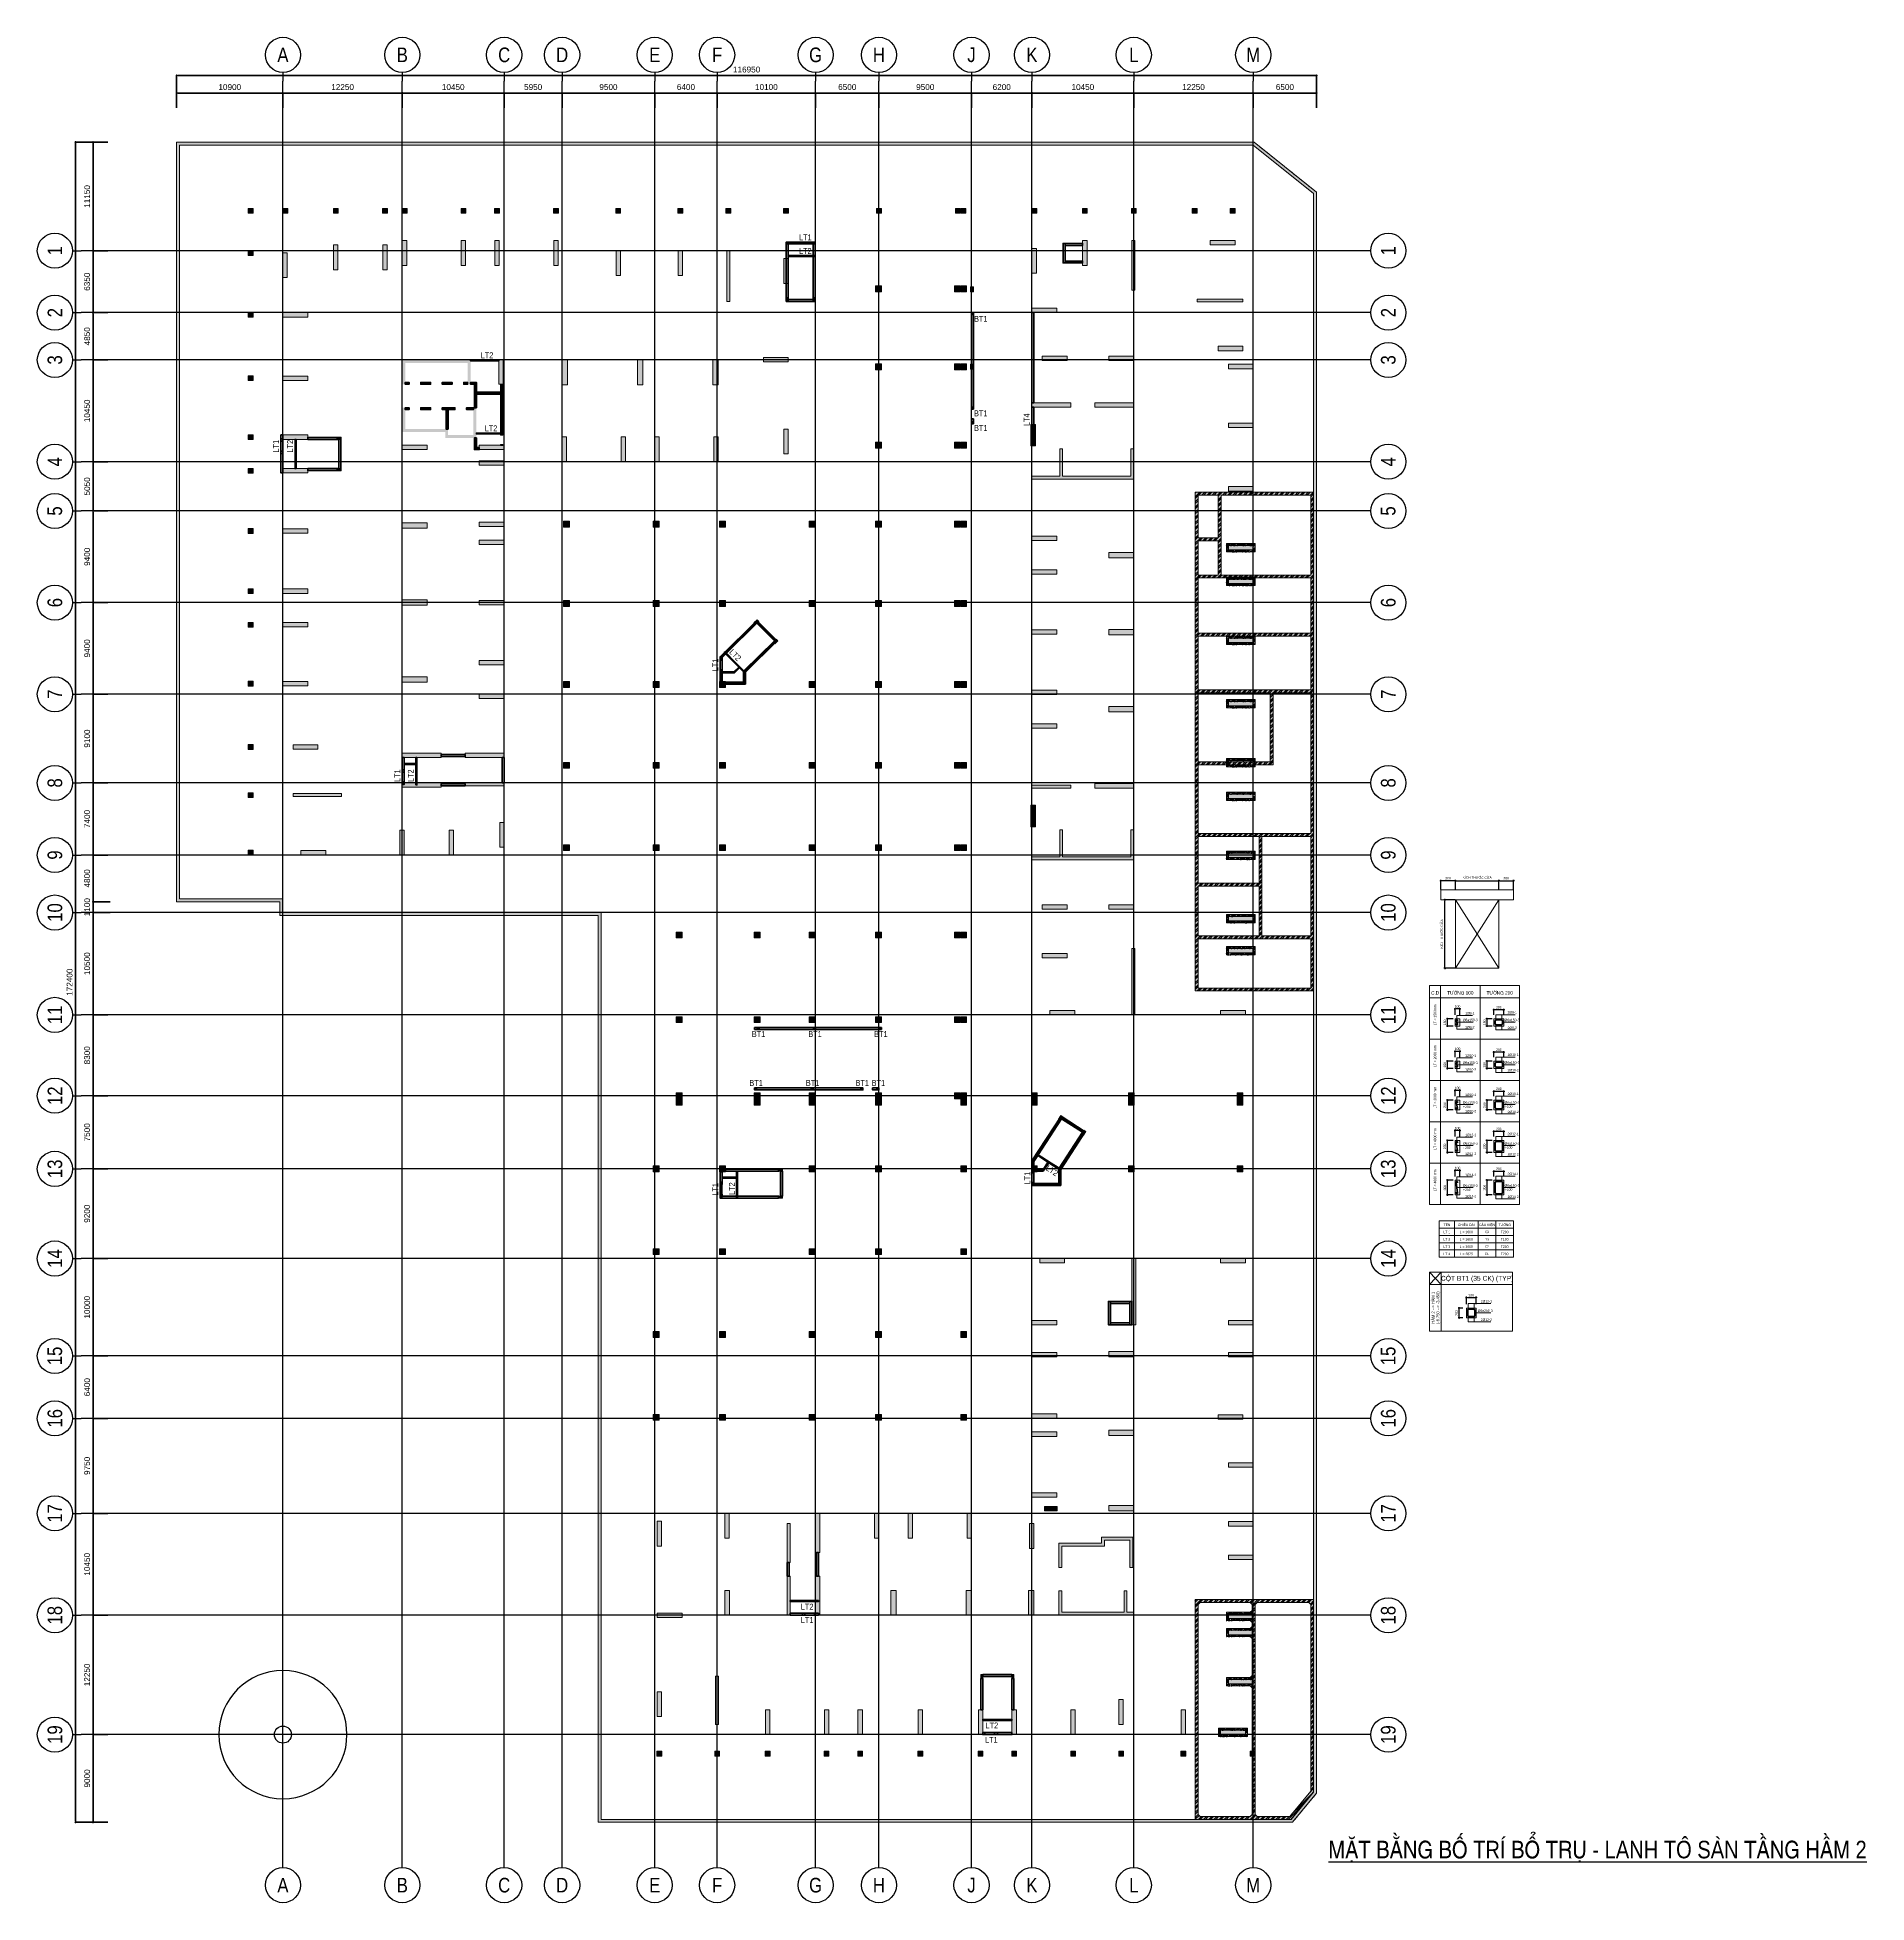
# Model space of a CAD drawing. Header units: millimetres. Extents: x -25197 to 555828, y -17247 to 174153.
# Drawn here: x -25197 to 162492, y -17247 to 174153 of the extents above; entities that cross this region are included whole.
import ezdxf
from ezdxf.enums import TextEntityAlignment as Align

# ---------------------------------------------------------------- set-up
doc = ezdxf.new("R2010")
doc.units = ezdxf.units.MM
doc.header["$LTSCALE"] = 250
for name, pattern in [('CHG_XX_Cot_Ham 2$0$$AUDIT_BAD_LTYPE3', [0]), ('CHG_XX_Cot_Ham 2$0$MB_Luoi truc$0$HTT Hidden 21', [3, 2, -1]), ('CHG_XX_Luoi truc$0$MB_Luoi truc$0$Center101', [13, 10, -1, 1, -1])]:
    doc.linetypes.add(name, pattern=pattern)
for name, color, linetype, lineweight in [('CDAI', 8, 'Continuous', 35), ('CHG_XX_Cot_Ham 2$0$COT', 5, 'Continuous', 13), ('CHG_XX_Cot_Ham 2$0$MB_Luoi truc$0$Dim 300', 1, 'Continuous', 5), ('CHG_XX_Cot_Ham 2$0$NS-DuongBao', 3, 'Continuous', 18), ('CHG_XX_Cot_Ham 2$0$NS-Hatch', 8, 'Continuous', 25), ('CHG_XX_Cot_Ham 2$0$NS-Pier-H2', 150, 'Continuous', 13), ('CHG_XX_Cot_Ham 2$0$NS-Pier-H2 @ 1 VP1', 150, 'Continuous', 13), ('CHG_XX_Cot_Ham 2$0$NS-Pier-H2 @ 1 VP2', 150, 'Continuous', 13), ('CHG_XX_Cot_Ham 2$0$NS-Pier-H2 @ 1 VP3', 150, 'Continuous', 13), ('CHG_XX_Cot_Ham 2$0$NS-Pier-H2 @ 1 VPModel', 150, 'Continuous', 13), ('CHG_XX_Cot_Ham 2$0$NS-Pier-H2 @ 150', 150, 'Continuous', 13), ('CTHEP', 2, 'Continuous', 50), ('DBAO', 3, 'Continuous', 13), ('DGIONG', 4, 'Continuous', 15), ('KTH', 154, 'Continuous', 15), ('MB Ham 2$0$Net cat Tuong', 4, 'Continuous', 40), ('MB Ham 2$0$Wall Line', 4, 'Continuous', 70), ('STICK', 1, 'Continuous', 15)]:
    doc.layers.add(name, color=color, linetype=linetype, lineweight=lineweight)
for name, color, linetype in [('CHG_XX_Cot_Ham 2$0$mb_cot tang 1-3$0$Concrete Line', 6, 'Continuous'), ('CHG_XX_Luoi truc$0$Grid', 34, 'Continuous'), ('CHG_XX_Luoi truc$0$Grid Line', 8, 'CHG_XX_Luoi truc$0$MB_Luoi truc$0$Center101'), ('MB Ham 2$0$Opening Text', 3, 'Continuous'), ('MB Ham 2$0$Wall Hatch', 134, 'Continuous'), ('TEXT', 21, 'Continuous'), ('X-Ref', 7, 'Continuous')]:
    doc.layers.add(name, color=color, linetype=linetype)
for name, color, linetype, lineweight, plot in [('CHG_XX_Cot_Ham 2$0$NS-Column-H2', 90, 'Continuous', 13, False), ('CHG_XX_Cot_Ham 2$0$NS-Column-H2 @ 1 VP1', 90, 'Continuous', 13, False), ('CHG_XX_Cot_Ham 2$0$NS-Column-H2 @ 1 VP2', 90, 'Continuous', 13, False), ('CHG_XX_Cot_Ham 2$0$NS-Column-H2 @ 1 VP3', 90, 'Continuous', 13, False), ('CHG_XX_Cot_Ham 2$0$NS-Column-H2 @ 1 VPModel', 90, 'Continuous', 13, False), ('CHG_XX_Cot_Ham 2$0$NS-Column-H2 @ 150', 90, 'Continuous', 13, False)]:
    doc.layers.add(name, color=color, linetype=linetype, lineweight=lineweight, plot=plot)
doc.styles.add('CHG_XX_Cot_Ham 2$0$MB_Luoi truc$0$Arial_C', font='arial.ttf')
doc.styles.add('CHG_XX_Luoi truc$0$MB_Luoi truc$0$Grid A-F$0$VNI-HelveCB', font='VHELVCB_0.TTF')
doc.styles.add('TTP-HelCon', font='VHELVCN_0.TTF')
doc.dimstyles.new('CHG_XX_Cot_Ham 2$0$MB_Luoi truc$0$Dim 300 (A1-A2)', dxfattribs={"dimscale": 300, "dimtxt": 2, "dimasz": 0.7, "dimexe": 0, "dimexo": 1, "dimgap": 1, "dimtad": 1, "dimdec": 0, "dimzin": 12, "dimdsep": 46, "dimtxsty": 'CHG_XX_Cot_Ham 2$0$MB_Luoi truc$0$Arial_C', "dimblk": 'CHG_XX_Cot_Ham 2$0$MB_Luoi truc$0$_Dot', "dimcen": 1, "dimclrd": 256, "dimclre": 256, "dimclrt": 3, "dimadec": 0, "dimazin": 0, "dimtfac": 1, "dimtdec": 0, "dimtix": 1, "dimtmove": 2, "dimatfit": 3, "dimldrblk": 'CHG_XX_Cot_Ham 2$0$MB_Luoi truc$0$HTT Arrow 30', "dimfxl": 1, "dimtolj": 1, "dimtzin": 0, "dimarcsym": 0})
doc.dimstyles.new('TTP-20', dxfattribs={"dimscale": 100, "dimtxt": 2.5, "dimasz": 1, "dimexe": 1, "dimexo": 0.0625, "dimgap": 0.09, "dimtad": 0, "dimtoh": 1, "dimdec": 4, "dimlfac": 0.2, "dimrnd": 1, "dimdsep": 46, "dimtxsty": 'TTP-HelCon', "dimblk": 'Stick', "dimcen": 0.09, "dimdle": 1.5, "dimclrd": 256, "dimclre": 256, "dimclrt": 7, "dimadec": 0, "dimazin": 0, "dimtfac": 1, "dimtdec": 4, "dimtix": 1, "dimtmove": 0, "dimatfit": 3, "dimfxl": 1, "dimtvp": 1, "dimtolj": 1, "dimtzin": 0, "dimarcsym": 0})
pattern_1 = [(50, (-2213769.43, 588216.8), (358.63009, -31.376067), [37.5, -412.5]), (355, (-2213769.43, 588216.8), (-69.375667, 376.096067), [30, -330]), (100.451444, (-2213739.55, 588214.2), (289.254423, 344.719995), [31.870096, -350.571056]), (46.1842, (-2213769.43, 588316.8), (533.620665, -82.75964), [56.25, -618.75]), (96.635635, (-2213724.97, 588309.9), (467.33097, 487.0593), [47.80517, -525.85688]), (351.184164, (-2213769.43, 588316.8), (467.33097, 487.0593), [45, -495]), (21, (-2213719.43, 588291.8), (298.453526, -201.309445), [37.5, -412.5]), (326, (-2213719.43, 588291.8), (121.657666, 362.57502), [30, -330]), (71.451445, (-2213694.56, 588275.03), (420.11119, 161.265576), [31.870095, -350.571056]), (37.5, (-2213769.43, 588216.81), (6.079928, 166.446927), [0, -326, 0, -335, 0, -331.25]), (7.5, (-2213769.43, 588216.81), (131.534769, 197.205856), [0, -191, 0, -318.5, 0, -126.25]), (327.5, (-2213880.93, 588216.81), (266.911218, -11.277436), [0, -125, 0, -390, 0, -517.5]), (317.5, (-2213930.93, 588216.8), (291.593085, 50.052491), [0, -162.5, 0, -259, 0, -367.5])]
pattern_2 = [(45, (-2213769.43, 588216.8), (-265.16504, 265.16504), []), (45, (-2213592.66, 588216.8), (-265.16504, 265.16504), [])]
pattern_3 = [(45, (0, 0), (-265.16504, 265.16504), []), (45, (176.78, 0), (-265.16504, 265.16504), [])]
pattern_4 = [(50, (-50, -50), (358.6301, -31.37607), [37.5, -412.5]), (355, (-50, -50), (-69.3757, 376.0961), [30, -330]), (100.45144, (-20.1, -52.6), (289.2544, 344.72), [31.8701, -350.57106]), (46.1842, (-50, 50), (533.6207, -82.7596), [56.25, -618.75]), (96.63564, (-5.53, 43.1), (467.331, 487.0593), [47.8052, -525.8569]), (351.18416, (-50, 50), (467.331, 487.0593), [45, -495]), (21, (0, 25), (298.4535, -201.30945), [37.5, -412.5]), (326, (0, 25), (121.6577, 362.575), [30, -330]), (71.45144, (24.87, 8.22), (420.1112, 161.2656), [31.8701, -350.57106]), (37.5, (-50, -50), (6.07993, 166.44693), [0, -326, 0, -335, 0, -331.25]), (7.5, (-50, -50), (131.53477, 197.20586), [0, -191, 0, -318.5, 0, -126.25]), (327.5, (-161.5, -50), (266.91122, -11.27744), [0, -125, 0, -390, 0, -517.5]), (317.5, (-211.5, -50), (291.5931, 50.0525), [0, -162.5, 0, -259, 0, -367.5])]
pattern_5 = [(45, (-2e-09, 0), (-70.71068, 70.71068), [])]
pattern_6 = [(315, (-2e-09, 0), (70.71068, 70.71068), [])]

# ---------------------------------------------------------------- blocks, each defined once
blk = doc.blocks.new('Stick')
at = {"layer": 'STICK'}
h = blk.add_hatch(color=256, dxfattribs=at)
edge = h.paths.add_edge_path()
edge.add_line((0.3, 0.5), (-0.5, -0.3))
edge.add_arc((-0.4, -0.4), 0.141, 135, 315)
edge.add_line((-0.3, -0.5), (0.5, 0.3))
edge.add_arc((0.4, 0.4), 0.141, 315, 495)
blk.add_line((1, 0), (-1, 0), dxfattribs=at)
blk.add_lwpolyline([(0.3, 0.5), (-0.5, -0.3, 1), (-0.3, -0.5), (0.5, 0.3, 1), (0.3, 0.5, 1)], format="xyb", dxfattribs=at)
blk = doc.blocks.new('*D4')
at = {"layer": 'Defpoints', "color": 0, "transparency": 16777216}
for p in [(120066, 73455), (119466, 72705), (120066, 72705)]:
    blk.add_point(p, dxfattribs=at)
at = {"layer": 'KTH', "lineweight": -2, "transparency": 16777216}
for p, q in [((120060, 73455), (119366, 73455)), ((119466, 73355), (119466, 72805)), ((120060, 72705), (119366, 72705))]:
    blk.add_line(p, q, dxfattribs=at)
at = {"layer": 'KTH', "lineweight": -2, "transparency": 16777216, "xscale": 100, "yscale": 100, "zscale": 100}
for p, rotation in [((119466, 73455), 90), ((119466, 72705), 270)]:
    blk.add_blockref('Stick', p, dxfattribs=dict(at, rotation=rotation))
at = {"layer": 'KTH', "color": 7, "transparency": 16777216, "insert": (119211, 73080), "char_height": 250, "attachment_point": 5, "rotation": 90, "style": 'TTP-HelCon'}
blk.add_mtext('\\A1;150', dxfattribs=at)
blk = doc.blocks.new('*D5')
at = {"layer": 'Defpoints', "color": 0, "transparency": 16777216}
for p in [(120263, 74453), (120263, 73853), (120763, 73853)]:
    blk.add_point(p, dxfattribs=at)
at = {"layer": 'KTH', "lineweight": -2, "transparency": 16777216}
for p, q in [((120263, 73859), (120263, 74553)), ((120663, 74453), (120363, 74453)), ((120763, 73859), (120763, 74553))]:
    blk.add_line(p, q, dxfattribs=at)
at = {"layer": 'KTH', "lineweight": -2, "transparency": 16777216, "xscale": 100, "yscale": 100, "zscale": 100, "rotation": 180}
blk.add_blockref('Stick', (120263, 74453), dxfattribs=at)
at = {"layer": 'KTH', "lineweight": -2, "transparency": 16777216, "xscale": 100, "yscale": 100, "zscale": 100}
blk.add_blockref('Stick', (120763, 74453), dxfattribs=at)
at = {"layer": 'KTH', "color": 7, "transparency": 16777216, "insert": (120513, 74708), "char_height": 250, "attachment_point": 5, "style": 'TTP-HelCon'}
blk.add_mtext('\\A1;100', dxfattribs=at)
blk = doc.blocks.new('*D6')
at = {"layer": 'Defpoints', "color": 0, "transparency": 16777216}
for p in [(124252, 74365), (124252, 73849), (125252, 73849)]:
    blk.add_point(p, dxfattribs=at)
at = {"layer": 'KTH', "lineweight": -2, "transparency": 16777216}
for p, q in [((124252, 73855), (124252, 74465)), ((125152, 74365), (124352, 74365)), ((125252, 73855), (125252, 74465))]:
    blk.add_line(p, q, dxfattribs=at)
at = {"layer": 'KTH', "lineweight": -2, "transparency": 16777216, "xscale": 100, "yscale": 100, "zscale": 100, "rotation": 180}
blk.add_blockref('Stick', (124252, 74365), dxfattribs=at)
at = {"layer": 'KTH', "lineweight": -2, "transparency": 16777216, "xscale": 100, "yscale": 100, "zscale": 100}
blk.add_blockref('Stick', (125252, 74365), dxfattribs=at)
at = {"layer": 'KTH', "color": 7, "transparency": 16777216, "insert": (124752, 74620), "char_height": 250, "attachment_point": 5, "style": 'TTP-HelCon'}
blk.add_mtext('\\A1;200', dxfattribs=at)
blk = doc.blocks.new('*D7')
at = {"layer": 'Defpoints', "color": 0, "transparency": 16777216}
for p in [(124064, 73455), (123533, 72705), (124064, 72705)]:
    blk.add_point(p, dxfattribs=at)
at = {"layer": 'KTH', "lineweight": -2, "transparency": 16777216}
for p, q in [((124058, 73455), (123433, 73455)), ((123533, 73355), (123533, 72805)), ((124058, 72705), (123433, 72705))]:
    blk.add_line(p, q, dxfattribs=at)
at = {"layer": 'KTH', "lineweight": -2, "transparency": 16777216, "xscale": 100, "yscale": 100, "zscale": 100}
for p, rotation in [((123533, 73455), 90), ((123533, 72705), 270)]:
    blk.add_blockref('Stick', p, dxfattribs=dict(at, rotation=rotation))
at = {"layer": 'KTH', "color": 7, "transparency": 16777216, "insert": (123278, 73080), "char_height": 250, "attachment_point": 5, "rotation": 90, "style": 'TTP-HelCon'}
blk.add_mtext('\\A1;150', dxfattribs=at)
blk = doc.blocks.new('*D8')
at = {"layer": 'Defpoints', "color": 0, "transparency": 16777216}
for p in [(120066, 65092), (119466, 64092), (120066, 64092)]:
    blk.add_point(p, dxfattribs=at)
at = {"layer": 'KTH', "lineweight": -2, "transparency": 16777216}
for p, q in [((120060, 65092), (119366, 65092)), ((120060, 64092), (119366, 64092)), ((119466, 64992), (119466, 64192))]:
    blk.add_line(p, q, dxfattribs=at)
at = {"layer": 'KTH', "lineweight": -2, "transparency": 16777216, "xscale": 100, "yscale": 100, "zscale": 100}
for p, rotation in [((119466, 65092), 90), ((119466, 64092), 270)]:
    blk.add_blockref('Stick', p, dxfattribs=dict(at, rotation=rotation))
at = {"layer": 'KTH', "color": 7, "transparency": 16777216, "insert": (119211, 64592), "char_height": 250, "attachment_point": 5, "rotation": 90, "style": 'TTP-HelCon'}
blk.add_mtext('\\A1;200', dxfattribs=at)
blk = doc.blocks.new('*D9')
at = {"layer": 'Defpoints', "color": 0, "transparency": 16777216}
for p in [(120263, 66090), (120263, 65490), (120763, 65490)]:
    blk.add_point(p, dxfattribs=at)
at = {"layer": 'KTH', "lineweight": -2, "transparency": 16777216}
for p, q in [((120263, 65497), (120263, 66190)), ((120663, 66090), (120363, 66090)), ((120763, 65497), (120763, 66190))]:
    blk.add_line(p, q, dxfattribs=at)
at = {"layer": 'KTH', "lineweight": -2, "transparency": 16777216, "xscale": 100, "yscale": 100, "zscale": 100, "rotation": 180}
blk.add_blockref('Stick', (120263, 66090), dxfattribs=at)
at = {"layer": 'KTH', "lineweight": -2, "transparency": 16777216, "xscale": 100, "yscale": 100, "zscale": 100}
blk.add_blockref('Stick', (120763, 66090), dxfattribs=at)
at = {"layer": 'KTH', "color": 7, "transparency": 16777216, "insert": (120513, 66346), "char_height": 250, "attachment_point": 5, "style": 'TTP-HelCon'}
blk.add_mtext('\\A1;100', dxfattribs=at)
blk = doc.blocks.new('*D10')
at = {"layer": 'Defpoints', "color": 0, "transparency": 16777216}
for p in [(124252, 66002), (124252, 65486), (125252, 65486)]:
    blk.add_point(p, dxfattribs=at)
at = {"layer": 'KTH', "lineweight": -2, "transparency": 16777216}
for p, q in [((124252, 65492), (124252, 66102)), ((125152, 66002), (124352, 66002)), ((125252, 65492), (125252, 66102))]:
    blk.add_line(p, q, dxfattribs=at)
at = {"layer": 'KTH', "lineweight": -2, "transparency": 16777216, "xscale": 100, "yscale": 100, "zscale": 100, "rotation": 180}
blk.add_blockref('Stick', (124252, 66002), dxfattribs=at)
at = {"layer": 'KTH', "lineweight": -2, "transparency": 16777216, "xscale": 100, "yscale": 100, "zscale": 100}
blk.add_blockref('Stick', (125252, 66002), dxfattribs=at)
at = {"layer": 'KTH', "color": 7, "transparency": 16777216, "insert": (124752, 66258), "char_height": 250, "attachment_point": 5, "style": 'TTP-HelCon'}
blk.add_mtext('\\A1;200', dxfattribs=at)
blk = doc.blocks.new('*D11')
at = {"layer": 'Defpoints', "color": 0, "transparency": 16777216}
for p in [(124064, 65092), (123533, 64092), (124064, 64092)]:
    blk.add_point(p, dxfattribs=at)
at = {"layer": 'KTH', "lineweight": -2, "transparency": 16777216}
for p, q in [((124058, 65092), (123433, 65092)), ((124058, 64092), (123433, 64092)), ((123533, 64992), (123533, 64192))]:
    blk.add_line(p, q, dxfattribs=at)
at = {"layer": 'KTH', "lineweight": -2, "transparency": 16777216, "xscale": 100, "yscale": 100, "zscale": 100}
for p, rotation in [((123533, 65092), 90), ((123533, 64092), 270)]:
    blk.add_blockref('Stick', p, dxfattribs=dict(at, rotation=rotation))
at = {"layer": 'KTH', "color": 7, "transparency": 16777216, "insert": (123278, 64592), "char_height": 250, "attachment_point": 5, "rotation": 90, "style": 'TTP-HelCon'}
blk.add_mtext('\\A1;200', dxfattribs=at)
blk = doc.blocks.new('*D12')
at = {"layer": 'Defpoints', "color": 0, "transparency": 16777216}
for p in [(120066, 69108), (119466, 68358), (120066, 68358)]:
    blk.add_point(p, dxfattribs=at)
at = {"layer": 'KTH', "lineweight": -2, "transparency": 16777216}
for p, q in [((120060, 69108), (119366, 69108)), ((119466, 69008), (119466, 68458)), ((120060, 68358), (119366, 68358))]:
    blk.add_line(p, q, dxfattribs=at)
at = {"layer": 'KTH', "lineweight": -2, "transparency": 16777216, "xscale": 100, "yscale": 100, "zscale": 100}
for p, rotation in [((119466, 69108), 90), ((119466, 68358), 270)]:
    blk.add_blockref('Stick', p, dxfattribs=dict(at, rotation=rotation))
at = {"layer": 'KTH', "color": 7, "transparency": 16777216, "insert": (119211, 68733), "char_height": 250, "attachment_point": 5, "rotation": 90, "style": 'TTP-HelCon'}
blk.add_mtext('\\A1;150', dxfattribs=at)
blk = doc.blocks.new('*D13')
at = {"layer": 'Defpoints', "color": 0, "transparency": 16777216}
for p in [(120263, 70106), (120263, 69506), (120763, 69506)]:
    blk.add_point(p, dxfattribs=at)
at = {"layer": 'KTH', "lineweight": -2, "transparency": 16777216}
for p, q in [((120263, 69513), (120263, 70206)), ((120663, 70106), (120363, 70106)), ((120763, 69513), (120763, 70206))]:
    blk.add_line(p, q, dxfattribs=at)
at = {"layer": 'KTH', "lineweight": -2, "transparency": 16777216, "xscale": 100, "yscale": 100, "zscale": 100, "rotation": 180}
blk.add_blockref('Stick', (120263, 70106), dxfattribs=at)
at = {"layer": 'KTH', "lineweight": -2, "transparency": 16777216, "xscale": 100, "yscale": 100, "zscale": 100}
blk.add_blockref('Stick', (120763, 70106), dxfattribs=at)
at = {"layer": 'KTH', "color": 7, "transparency": 16777216, "insert": (120513, 70362), "char_height": 250, "attachment_point": 5, "style": 'TTP-HelCon'}
blk.add_mtext('\\A1;100', dxfattribs=at)
blk = doc.blocks.new('*D14')
at = {"layer": 'Defpoints', "color": 0, "transparency": 16777216}
for p in [(124252, 70018), (124252, 69502), (125252, 69502)]:
    blk.add_point(p, dxfattribs=at)
at = {"layer": 'KTH', "lineweight": -2, "transparency": 16777216}
for p, q in [((124252, 69508), (124252, 70118)), ((125152, 70018), (124352, 70018)), ((125252, 69508), (125252, 70118))]:
    blk.add_line(p, q, dxfattribs=at)
at = {"layer": 'KTH', "lineweight": -2, "transparency": 16777216, "xscale": 100, "yscale": 100, "zscale": 100, "rotation": 180}
blk.add_blockref('Stick', (124252, 70018), dxfattribs=at)
at = {"layer": 'KTH', "lineweight": -2, "transparency": 16777216, "xscale": 100, "yscale": 100, "zscale": 100}
blk.add_blockref('Stick', (125252, 70018), dxfattribs=at)
at = {"layer": 'KTH', "color": 7, "transparency": 16777216, "insert": (124752, 70273), "char_height": 250, "attachment_point": 5, "style": 'TTP-HelCon'}
blk.add_mtext('\\A1;200', dxfattribs=at)
blk = doc.blocks.new('*D15')
at = {"layer": 'Defpoints', "color": 0, "transparency": 16777216}
for p in [(124064, 69108), (123533, 68358), (124064, 68358)]:
    blk.add_point(p, dxfattribs=at)
at = {"layer": 'KTH', "lineweight": -2, "transparency": 16777216}
for p, q in [((124058, 69108), (123433, 69108)), ((123533, 69008), (123533, 68458)), ((124058, 68358), (123433, 68358))]:
    blk.add_line(p, q, dxfattribs=at)
at = {"layer": 'KTH', "lineweight": -2, "transparency": 16777216, "xscale": 100, "yscale": 100, "zscale": 100}
for p, rotation in [((123533, 69108), 90), ((123533, 68358), 270)]:
    blk.add_blockref('Stick', p, dxfattribs=dict(at, rotation=rotation))
at = {"layer": 'KTH', "color": 7, "transparency": 16777216, "insert": (123278, 68733), "char_height": 250, "attachment_point": 5, "rotation": 90, "style": 'TTP-HelCon'}
blk.add_mtext('\\A1;150', dxfattribs=at)
blk = doc.blocks.new('*D16')
at = {"layer": 'Defpoints', "color": 0, "transparency": 16777216}
for p in [(119466, 59722), (120066, 60972), (120066, 59722)]:
    blk.add_point(p, dxfattribs=at)
at = {"layer": 'KTH', "lineweight": -2, "transparency": 16777216}
for p, q in [((120060, 60972), (119366, 60972)), ((120060, 59722), (119366, 59722)), ((119466, 60872), (119466, 59822))]:
    blk.add_line(p, q, dxfattribs=at)
at = {"layer": 'KTH', "lineweight": -2, "transparency": 16777216, "xscale": 100, "yscale": 100, "zscale": 100}
for p, rotation in [((119466, 60972), 90), ((119466, 59722), 270)]:
    blk.add_blockref('Stick', p, dxfattribs=dict(at, rotation=rotation))
at = {"layer": 'KTH', "color": 7, "transparency": 16777216, "insert": (119211, 60347), "char_height": 250, "attachment_point": 5, "rotation": 90, "style": 'TTP-HelCon'}
blk.add_mtext('\\A1;250', dxfattribs=at)
blk = doc.blocks.new('*D17')
at = {"layer": 'Defpoints', "color": 0, "transparency": 16777216}
for p in [(120263, 61971), (120263, 61371), (120763, 61371)]:
    blk.add_point(p, dxfattribs=at)
at = {"layer": 'KTH', "lineweight": -2, "transparency": 16777216}
for p, q in [((120263, 61377), (120263, 62071)), ((120663, 61971), (120363, 61971)), ((120763, 61377), (120763, 62071))]:
    blk.add_line(p, q, dxfattribs=at)
at = {"layer": 'KTH', "lineweight": -2, "transparency": 16777216, "xscale": 100, "yscale": 100, "zscale": 100, "rotation": 180}
blk.add_blockref('Stick', (120263, 61971), dxfattribs=at)
at = {"layer": 'KTH', "lineweight": -2, "transparency": 16777216, "xscale": 100, "yscale": 100, "zscale": 100}
blk.add_blockref('Stick', (120763, 61971), dxfattribs=at)
at = {"layer": 'KTH', "color": 7, "transparency": 16777216, "insert": (120513, 62226), "char_height": 250, "attachment_point": 5, "style": 'TTP-HelCon'}
blk.add_mtext('\\A1;100', dxfattribs=at)
blk = doc.blocks.new('*D18')
at = {"layer": 'Defpoints', "color": 0, "transparency": 16777216}
for p in [(124252, 61883), (124252, 61367), (125252, 61367)]:
    blk.add_point(p, dxfattribs=at)
at = {"layer": 'KTH', "lineweight": -2, "transparency": 16777216}
for p, q in [((124252, 61373), (124252, 61983)), ((125152, 61883), (124352, 61883)), ((125252, 61373), (125252, 61983))]:
    blk.add_line(p, q, dxfattribs=at)
at = {"layer": 'KTH', "lineweight": -2, "transparency": 16777216, "xscale": 100, "yscale": 100, "zscale": 100, "rotation": 180}
blk.add_blockref('Stick', (124252, 61883), dxfattribs=at)
at = {"layer": 'KTH', "lineweight": -2, "transparency": 16777216, "xscale": 100, "yscale": 100, "zscale": 100}
blk.add_blockref('Stick', (125252, 61883), dxfattribs=at)
at = {"layer": 'KTH', "color": 7, "transparency": 16777216, "insert": (124752, 62138), "char_height": 250, "attachment_point": 5, "style": 'TTP-HelCon'}
blk.add_mtext('\\A1;200', dxfattribs=at)
blk = doc.blocks.new('*D19')
at = {"layer": 'Defpoints', "color": 0, "transparency": 16777216}
for p in [(123533, 59722), (124064, 60972), (124064, 59722)]:
    blk.add_point(p, dxfattribs=at)
at = {"layer": 'KTH', "lineweight": -2, "transparency": 16777216}
for p, q in [((124058, 60972), (123433, 60972)), ((124058, 59722), (123433, 59722)), ((123533, 60872), (123533, 59822))]:
    blk.add_line(p, q, dxfattribs=at)
at = {"layer": 'KTH', "lineweight": -2, "transparency": 16777216, "xscale": 100, "yscale": 100, "zscale": 100}
for p, rotation in [((123533, 60972), 90), ((123533, 59722), 270)]:
    blk.add_blockref('Stick', p, dxfattribs=dict(at, rotation=rotation))
at = {"layer": 'KTH', "color": 7, "transparency": 16777216, "insert": (123278, 60347), "char_height": 250, "attachment_point": 5, "rotation": 90, "style": 'TTP-HelCon'}
blk.add_mtext('\\A1;250', dxfattribs=at)
blk = doc.blocks.new('*D20')
at = {"layer": 'Defpoints', "color": 0, "transparency": 16777216}
for p in [(120066, 56876), (119466, 55376), (120066, 55376)]:
    blk.add_point(p, dxfattribs=at)
at = {"layer": 'KTH', "lineweight": -2, "transparency": 16777216}
for p, q in [((120060, 56876), (119366, 56876)), ((119466, 56776), (119466, 55476)), ((120060, 55376), (119366, 55376))]:
    blk.add_line(p, q, dxfattribs=at)
at = {"layer": 'KTH', "lineweight": -2, "transparency": 16777216, "xscale": 100, "yscale": 100, "zscale": 100}
for p, rotation in [((119466, 56876), 90), ((119466, 55376), 270)]:
    blk.add_blockref('Stick', p, dxfattribs=dict(at, rotation=rotation))
at = {"layer": 'KTH', "color": 7, "transparency": 16777216, "insert": (119211, 56126), "char_height": 250, "attachment_point": 5, "rotation": 90, "style": 'TTP-HelCon'}
blk.add_mtext('\\A1;300', dxfattribs=at)
blk = doc.blocks.new('*D21')
at = {"layer": 'Defpoints', "color": 0, "transparency": 16777216}
for p in [(120263, 57875), (120263, 57275), (120763, 57275)]:
    blk.add_point(p, dxfattribs=at)
at = {"layer": 'KTH', "lineweight": -2, "transparency": 16777216}
for p, q in [((120263, 57281), (120263, 57975)), ((120663, 57875), (120363, 57875)), ((120763, 57281), (120763, 57975))]:
    blk.add_line(p, q, dxfattribs=at)
at = {"layer": 'KTH', "lineweight": -2, "transparency": 16777216, "xscale": 100, "yscale": 100, "zscale": 100, "rotation": 180}
blk.add_blockref('Stick', (120263, 57875), dxfattribs=at)
at = {"layer": 'KTH', "lineweight": -2, "transparency": 16777216, "xscale": 100, "yscale": 100, "zscale": 100}
blk.add_blockref('Stick', (120763, 57875), dxfattribs=at)
at = {"layer": 'KTH', "color": 7, "transparency": 16777216, "insert": (120513, 58130), "char_height": 250, "attachment_point": 5, "style": 'TTP-HelCon'}
blk.add_mtext('\\A1;100', dxfattribs=at)
blk = doc.blocks.new('*D22')
at = {"layer": 'Defpoints', "color": 0, "transparency": 16777216}
for p in [(124252, 57786), (124252, 57270), (125252, 57270)]:
    blk.add_point(p, dxfattribs=at)
at = {"layer": 'KTH', "lineweight": -2, "transparency": 16777216}
for p, q in [((124252, 57277), (124252, 57886)), ((125152, 57786), (124352, 57786)), ((125252, 57277), (125252, 57886))]:
    blk.add_line(p, q, dxfattribs=at)
at = {"layer": 'KTH', "lineweight": -2, "transparency": 16777216, "xscale": 100, "yscale": 100, "zscale": 100, "rotation": 180}
blk.add_blockref('Stick', (124252, 57786), dxfattribs=at)
at = {"layer": 'KTH', "lineweight": -2, "transparency": 16777216, "xscale": 100, "yscale": 100, "zscale": 100}
blk.add_blockref('Stick', (125252, 57786), dxfattribs=at)
at = {"layer": 'KTH', "color": 7, "transparency": 16777216, "insert": (124752, 58042), "char_height": 250, "attachment_point": 5, "style": 'TTP-HelCon'}
blk.add_mtext('\\A1;200', dxfattribs=at)
blk = doc.blocks.new('*D23')
at = {"layer": 'Defpoints', "color": 0, "transparency": 16777216}
for p in [(124064, 56876), (123533, 55376), (124064, 55376)]:
    blk.add_point(p, dxfattribs=at)
at = {"layer": 'KTH', "lineweight": -2, "transparency": 16777216}
for p, q in [((124058, 56876), (123433, 56876)), ((123533, 56776), (123533, 55476)), ((124058, 55376), (123433, 55376))]:
    blk.add_line(p, q, dxfattribs=at)
at = {"layer": 'KTH', "lineweight": -2, "transparency": 16777216, "xscale": 100, "yscale": 100, "zscale": 100}
for p, rotation in [((123533, 56876), 90), ((123533, 55376), 270)]:
    blk.add_blockref('Stick', p, dxfattribs=dict(at, rotation=rotation))
at = {"layer": 'KTH', "color": 7, "transparency": 16777216, "insert": (123278, 56126), "char_height": 250, "attachment_point": 5, "rotation": 90, "style": 'TTP-HelCon'}
blk.add_mtext('\\A1;300', dxfattribs=at)
blk = doc.blocks.new('*D24')
at = {"layer": 'Defpoints', "color": 0, "transparency": 16777216}
for p in [(118789, 87612), (118789, 86692), (120289, 86692)]:
    blk.add_point(p, dxfattribs=at)
at = {"layer": 'KTH', "lineweight": -2, "transparency": 16777216}
for p, q in [((118789, 86698), (118789, 87712)), ((120189, 87612), (118889, 87612)), ((120289, 86698), (120289, 87712))]:
    blk.add_line(p, q, dxfattribs=at)
at = {"layer": 'KTH', "lineweight": -2, "transparency": 16777216, "xscale": 100, "yscale": 100, "zscale": 100, "rotation": 180}
blk.add_blockref('Stick', (118789, 87612), dxfattribs=at)
at = {"layer": 'KTH', "lineweight": -2, "transparency": 16777216, "xscale": 100, "yscale": 100, "zscale": 100}
blk.add_blockref('Stick', (120289, 87612), dxfattribs=at)
at = {"layer": 'KTH', "color": 7, "transparency": 16777216, "insert": (119539, 87868), "char_height": 250, "attachment_point": 5, "style": 'TTP-HelCon'}
blk.add_mtext('\\A1;300', dxfattribs=at)
blk = doc.blocks.new('*D25')
at = {"layer": 'Defpoints', "color": 0, "transparency": 16777216}
for p in [(124762, 86692), (126262, 87612), (126262, 86665)]:
    blk.add_point(p, dxfattribs=at)
at = {"layer": 'KTH', "lineweight": -2, "transparency": 16777216}
for p, q in [((124762, 86698), (124762, 87712)), ((124862, 87612), (126162, 87612)), ((126262, 86671), (126262, 87712))]:
    blk.add_line(p, q, dxfattribs=at)
at = {"layer": 'KTH', "lineweight": -2, "transparency": 16777216, "xscale": 100, "yscale": 100, "zscale": 100, "rotation": 180}
blk.add_blockref('Stick', (124762, 87612), dxfattribs=at)
at = {"layer": 'KTH', "lineweight": -2, "transparency": 16777216, "xscale": 100, "yscale": 100, "zscale": 100}
blk.add_blockref('Stick', (126262, 87612), dxfattribs=at)
at = {"layer": 'KTH', "color": 7, "transparency": 16777216, "insert": (125512, 87868), "char_height": 250, "attachment_point": 5, "style": 'TTP-HelCon'}
blk.add_mtext('\\A1;300', dxfattribs=at)
blk = doc.blocks.new('*D26')
at = {"layer": 'Defpoints', "color": 0, "transparency": 16777216}
for p in [(120289, 86692), (124762, 87612), (124762, 86698)]:
    blk.add_point(p, dxfattribs=at)
at = {"layer": 'KTH', "lineweight": -2, "transparency": 16777216}
for p, q in [((120289, 86698), (120289, 87712)), ((120389, 87612), (124662, 87612)), ((124762, 86704), (124762, 87712))]:
    blk.add_line(p, q, dxfattribs=at)
at = {"layer": 'KTH', "lineweight": -2, "transparency": 16777216, "xscale": 100, "yscale": 100, "zscale": 100, "rotation": 180}
blk.add_blockref('Stick', (120289, 87612), dxfattribs=at)
at = {"layer": 'KTH', "lineweight": -2, "transparency": 16777216, "xscale": 100, "yscale": 100, "zscale": 100}
blk.add_blockref('Stick', (124762, 87612), dxfattribs=at)
at = {"layer": 'KTH', "color": 7, "transparency": 16777216, "insert": (122526, 87936), "char_height": 250, "attachment_point": 5, "style": 'TTP-HelCon'}
blk.add_mtext('\\A1;KÍCH THÖÔÙC CÖÛA', dxfattribs=at)
blk = doc.blocks.new('*D27')
at = {"layer": 'Defpoints', "color": 0, "transparency": 16777216}
for p in [(119219, 85665), (120289, 85665), (120289, 78636)]:
    blk.add_point(p, dxfattribs=at)
at = {"layer": 'KTH', "lineweight": -2, "transparency": 16777216}
for p, q in [((120283, 85665), (119119, 85665)), ((119219, 78736), (119219, 85565)), ((120283, 78636), (119119, 78636))]:
    blk.add_line(p, q, dxfattribs=at)
at = {"layer": 'KTH', "lineweight": -2, "transparency": 16777216, "xscale": 100, "yscale": 100, "zscale": 100}
for p, rotation in [((119219, 85665), 90), ((119219, 78636), 270)]:
    blk.add_blockref('Stick', p, dxfattribs=dict(at, rotation=rotation))
at = {"layer": 'KTH', "color": 7, "transparency": 16777216, "insert": (118895, 82150), "char_height": 250, "attachment_point": 5, "rotation": 90, "style": 'TTP-HelCon'}
blk.add_mtext('\\A1;{\\fVNI-Helve-Condense|b0|i0|c0|p2;\\C7;KÍCH THÖÔÙC CÖÛA}', dxfattribs=at)
blk = doc.blocks.new('*D28')
at = {"layer": 'Defpoints', "color": 0, "transparency": 16777216}
for p in [(120675, 43770), (121062, 43770), (121062, 42770)]:
    blk.add_point(p, dxfattribs=at)
at = {"layer": 'KTH', "lineweight": -2, "transparency": 16777216}
for p, q in [((121055, 43770), (120575, 43770)), ((121055, 42770), (120575, 42770)), ((120675, 42870), (120675, 43670))]:
    blk.add_line(p, q, dxfattribs=at)
at = {"layer": 'KTH', "lineweight": -2, "transparency": 16777216, "xscale": 100, "yscale": 100, "zscale": 100}
for p, rotation in [((120675, 43770), 90), ((120675, 42770), 270)]:
    blk.add_blockref('Stick', p, dxfattribs=dict(at, rotation=rotation))
at = {"layer": 'KTH', "color": 7, "transparency": 16777216, "insert": (120420, 43270), "char_height": 250, "attachment_point": 5, "rotation": 90, "style": 'TTP-HelCon'}
blk.add_mtext('\\A1;200', dxfattribs=at)
blk = doc.blocks.new('*D29')
at = {"layer": 'Defpoints', "color": 0, "transparency": 16777216}
for p in [(121425, 44174), (122425, 44836), (122425, 44174)]:
    blk.add_point(p, dxfattribs=at)
at = {"layer": 'KTH', "lineweight": -2, "transparency": 16777216}
for p, q in [((121425, 44181), (121425, 44936)), ((121525, 44836), (122325, 44836)), ((122425, 44181), (122425, 44936))]:
    blk.add_line(p, q, dxfattribs=at)
at = {"layer": 'KTH', "lineweight": -2, "transparency": 16777216, "xscale": 100, "yscale": 100, "zscale": 100, "rotation": 180}
blk.add_blockref('Stick', (121425, 44836), dxfattribs=at)
at = {"layer": 'KTH', "lineweight": -2, "transparency": 16777216, "xscale": 100, "yscale": 100, "zscale": 100}
blk.add_blockref('Stick', (122425, 44836), dxfattribs=at)
at = {"layer": 'KTH', "color": 7, "transparency": 16777216, "insert": (121925, 45091), "char_height": 250, "attachment_point": 5, "style": 'TTP-HelCon'}
blk.add_mtext('\\A1;200', dxfattribs=at)
blk = doc.blocks.new('CHG_XX_Cot_Ham 2$0$MB_Luoi truc$0$_Dot')
at = {"color": 0, "linetype": 'ByBlock', "lineweight": -2}
blk.add_line((-0.5, 0), (-1, 0), dxfattribs=at)
at = {"color": 0, "linetype": 'ByBlock', "const_width": 0.5}
blk.add_lwpolyline([(-0.25, 0, 1), (0.25, 0, 1)], format="xyb", close=True, dxfattribs=at)
blk = doc.blocks.new('*D2125')
at = {"layer": 'CHG_XX_Cot_Ham 2$0$MB_Luoi truc$0$Dim 300', "lineweight": -2, "transparency": 16777216}
for p, q in [((-10900, 166908), (-10900, 168437)), ((-10690, 168437), (-210, 168437)), ((0, 166908), (0, 168437))]:
    blk.add_line(p, q, dxfattribs=at)
at = {"layer": 'Defpoints', "color": 0, "transparency": 16777216}
for p in [(0, 168437), (-10900, 166608), (0, 166608)]:
    blk.add_point(p, dxfattribs=at)
at = {"layer": 'CHG_XX_Cot_Ham 2$0$MB_Luoi truc$0$Dim 300', "lineweight": -2, "transparency": 16777216, "xscale": 210, "yscale": 210, "zscale": 210, "rotation": 180}
blk.add_blockref('CHG_XX_Cot_Ham 2$0$MB_Luoi truc$0$_Dot', (-10900, 168437), dxfattribs=at)
at = {"layer": 'CHG_XX_Cot_Ham 2$0$MB_Luoi truc$0$Dim 300', "lineweight": -2, "transparency": 16777216, "xscale": 210, "yscale": 210, "zscale": 210}
blk.add_blockref('CHG_XX_Cot_Ham 2$0$MB_Luoi truc$0$_Dot', (0, 168437), dxfattribs=at)
at = {"layer": 'CHG_XX_Cot_Ham 2$0$MB_Luoi truc$0$Dim 300', "color": 3, "transparency": 16777216, "insert": (-5450, 169043), "char_height": 600, "attachment_point": 5, "style": 'CHG_XX_Cot_Ham 2$0$MB_Luoi truc$0$Arial_C'}
blk.add_mtext('\\A1;10900', dxfattribs=at)
blk = doc.blocks.new('CHG_XX_Cot_Ham 2$0$MB_Luoi truc$0$HTT Arrow 30')
blk.add_hatch(color=256).paths.add_polyline_path([(-2.5, 0.375), (-2.5, -0.375), (0, 0)])
at = {"color": 0, "linetype": 'ByBlock', "lineweight": -2}
for p, q in [((0, 0), (-2.5, 0.375)), ((-2.5, -0.375), (-2.5, 0.375)), ((0, 0), (-2.5, -0.375))]:
    blk.add_line(p, q, dxfattribs=at)
blk = doc.blocks.new('*D2126')
at = {"layer": 'CHG_XX_Cot_Ham 2$0$MB_Luoi truc$0$Dim 300', "lineweight": -2, "transparency": 16777216}
for p, q in [((0, 166908), (0, 168437)), ((210, 168437), (12040, 168437)), ((12250, 166908), (12250, 168437))]:
    blk.add_line(p, q, dxfattribs=at)
at = {"layer": 'Defpoints', "color": 0, "transparency": 16777216}
for p in [(12250, 168437), (0, 166608), (12250, 166608)]:
    blk.add_point(p, dxfattribs=at)
at = {"layer": 'CHG_XX_Cot_Ham 2$0$MB_Luoi truc$0$Dim 300', "lineweight": -2, "transparency": 16777216, "xscale": 210, "yscale": 210, "zscale": 210, "rotation": 180}
blk.add_blockref('CHG_XX_Cot_Ham 2$0$MB_Luoi truc$0$_Dot', (0, 168437), dxfattribs=at)
at = {"layer": 'CHG_XX_Cot_Ham 2$0$MB_Luoi truc$0$Dim 300', "lineweight": -2, "transparency": 16777216, "xscale": 210, "yscale": 210, "zscale": 210}
blk.add_blockref('CHG_XX_Cot_Ham 2$0$MB_Luoi truc$0$_Dot', (12250, 168437), dxfattribs=at)
at = {"layer": 'CHG_XX_Cot_Ham 2$0$MB_Luoi truc$0$Dim 300', "color": 3, "transparency": 16777216, "insert": (6125, 169043), "char_height": 600, "attachment_point": 5, "style": 'CHG_XX_Cot_Ham 2$0$MB_Luoi truc$0$Arial_C'}
blk.add_mtext('\\A1;12250', dxfattribs=at)
blk = doc.blocks.new('*D2127')
at = {"layer": 'CHG_XX_Cot_Ham 2$0$MB_Luoi truc$0$Dim 300', "lineweight": -2, "transparency": 16777216}
for p, q in [((12250, 166908), (12250, 168437)), ((12460, 168437), (22490, 168437)), ((22700, 166908), (22700, 168437))]:
    blk.add_line(p, q, dxfattribs=at)
at = {"layer": 'Defpoints', "color": 0, "transparency": 16777216}
for p in [(22700, 168437), (12250, 166608), (22700, 166608)]:
    blk.add_point(p, dxfattribs=at)
at = {"layer": 'CHG_XX_Cot_Ham 2$0$MB_Luoi truc$0$Dim 300', "lineweight": -2, "transparency": 16777216, "xscale": 210, "yscale": 210, "zscale": 210, "rotation": 180}
blk.add_blockref('CHG_XX_Cot_Ham 2$0$MB_Luoi truc$0$_Dot', (12250, 168437), dxfattribs=at)
at = {"layer": 'CHG_XX_Cot_Ham 2$0$MB_Luoi truc$0$Dim 300', "lineweight": -2, "transparency": 16777216, "xscale": 210, "yscale": 210, "zscale": 210}
blk.add_blockref('CHG_XX_Cot_Ham 2$0$MB_Luoi truc$0$_Dot', (22700, 168437), dxfattribs=at)
at = {"layer": 'CHG_XX_Cot_Ham 2$0$MB_Luoi truc$0$Dim 300', "color": 3, "transparency": 16777216, "insert": (17475, 169043), "char_height": 600, "attachment_point": 5, "style": 'CHG_XX_Cot_Ham 2$0$MB_Luoi truc$0$Arial_C'}
blk.add_mtext('\\A1;10450', dxfattribs=at)
blk = doc.blocks.new('*D2128')
at = {"layer": 'CHG_XX_Cot_Ham 2$0$MB_Luoi truc$0$Dim 300', "lineweight": -2, "transparency": 16777216}
for p, q in [((22700, 166908), (22700, 168437)), ((22910, 168437), (28440, 168437)), ((28650, 166908), (28650, 168437))]:
    blk.add_line(p, q, dxfattribs=at)
at = {"layer": 'Defpoints', "color": 0, "transparency": 16777216}
for p in [(28650, 168437), (22700, 166608), (28650, 166608)]:
    blk.add_point(p, dxfattribs=at)
at = {"layer": 'CHG_XX_Cot_Ham 2$0$MB_Luoi truc$0$Dim 300', "lineweight": -2, "transparency": 16777216, "xscale": 210, "yscale": 210, "zscale": 210, "rotation": 180}
blk.add_blockref('CHG_XX_Cot_Ham 2$0$MB_Luoi truc$0$_Dot', (22700, 168437), dxfattribs=at)
at = {"layer": 'CHG_XX_Cot_Ham 2$0$MB_Luoi truc$0$Dim 300', "lineweight": -2, "transparency": 16777216, "xscale": 210, "yscale": 210, "zscale": 210}
blk.add_blockref('CHG_XX_Cot_Ham 2$0$MB_Luoi truc$0$_Dot', (28650, 168437), dxfattribs=at)
at = {"layer": 'CHG_XX_Cot_Ham 2$0$MB_Luoi truc$0$Dim 300', "color": 3, "transparency": 16777216, "insert": (25675, 169043), "char_height": 600, "attachment_point": 5, "style": 'CHG_XX_Cot_Ham 2$0$MB_Luoi truc$0$Arial_C'}
blk.add_mtext('\\A1;5950', dxfattribs=at)
blk = doc.blocks.new('*D2129')
at = {"layer": 'CHG_XX_Cot_Ham 2$0$MB_Luoi truc$0$Dim 300', "lineweight": -2, "transparency": 16777216}
for p, q in [((28650, 166908), (28650, 168437)), ((28860, 168437), (37940, 168437)), ((38150, 166908), (38150, 168437))]:
    blk.add_line(p, q, dxfattribs=at)
at = {"layer": 'Defpoints', "color": 0, "transparency": 16777216}
for p in [(38150, 168437), (28650, 166608), (38150, 166608)]:
    blk.add_point(p, dxfattribs=at)
at = {"layer": 'CHG_XX_Cot_Ham 2$0$MB_Luoi truc$0$Dim 300', "lineweight": -2, "transparency": 16777216, "xscale": 210, "yscale": 210, "zscale": 210, "rotation": 180}
blk.add_blockref('CHG_XX_Cot_Ham 2$0$MB_Luoi truc$0$_Dot', (28650, 168437), dxfattribs=at)
at = {"layer": 'CHG_XX_Cot_Ham 2$0$MB_Luoi truc$0$Dim 300', "lineweight": -2, "transparency": 16777216, "xscale": 210, "yscale": 210, "zscale": 210}
blk.add_blockref('CHG_XX_Cot_Ham 2$0$MB_Luoi truc$0$_Dot', (38150, 168437), dxfattribs=at)
at = {"layer": 'CHG_XX_Cot_Ham 2$0$MB_Luoi truc$0$Dim 300', "color": 3, "transparency": 16777216, "insert": (33400, 169043), "char_height": 600, "attachment_point": 5, "style": 'CHG_XX_Cot_Ham 2$0$MB_Luoi truc$0$Arial_C'}
blk.add_mtext('\\A1;9500', dxfattribs=at)
blk = doc.blocks.new('*D2130')
at = {"layer": 'CHG_XX_Cot_Ham 2$0$MB_Luoi truc$0$Dim 300', "lineweight": -2, "transparency": 16777216}
for p, q in [((38150, 166908), (38150, 168437)), ((38360, 168437), (44340, 168437)), ((44550, 166908), (44550, 168437))]:
    blk.add_line(p, q, dxfattribs=at)
at = {"layer": 'Defpoints', "color": 0, "transparency": 16777216}
for p in [(44550, 168437), (38150, 166608), (44550, 166608)]:
    blk.add_point(p, dxfattribs=at)
at = {"layer": 'CHG_XX_Cot_Ham 2$0$MB_Luoi truc$0$Dim 300', "lineweight": -2, "transparency": 16777216, "xscale": 210, "yscale": 210, "zscale": 210, "rotation": 180}
blk.add_blockref('CHG_XX_Cot_Ham 2$0$MB_Luoi truc$0$_Dot', (38150, 168437), dxfattribs=at)
at = {"layer": 'CHG_XX_Cot_Ham 2$0$MB_Luoi truc$0$Dim 300', "lineweight": -2, "transparency": 16777216, "xscale": 210, "yscale": 210, "zscale": 210}
blk.add_blockref('CHG_XX_Cot_Ham 2$0$MB_Luoi truc$0$_Dot', (44550, 168437), dxfattribs=at)
at = {"layer": 'CHG_XX_Cot_Ham 2$0$MB_Luoi truc$0$Dim 300', "color": 3, "transparency": 16777216, "insert": (41350, 169043), "char_height": 600, "attachment_point": 5, "style": 'CHG_XX_Cot_Ham 2$0$MB_Luoi truc$0$Arial_C'}
blk.add_mtext('\\A1;6400', dxfattribs=at)
blk = doc.blocks.new('*D2131')
at = {"layer": 'CHG_XX_Cot_Ham 2$0$MB_Luoi truc$0$Dim 300', "lineweight": -2, "transparency": 16777216}
for p, q in [((44550, 166908), (44550, 168437)), ((44760, 168437), (54440, 168437)), ((54650, 166908), (54650, 168437))]:
    blk.add_line(p, q, dxfattribs=at)
at = {"layer": 'Defpoints', "color": 0, "transparency": 16777216}
for p in [(54650, 168437), (44550, 166608), (54650, 166608)]:
    blk.add_point(p, dxfattribs=at)
at = {"layer": 'CHG_XX_Cot_Ham 2$0$MB_Luoi truc$0$Dim 300', "lineweight": -2, "transparency": 16777216, "xscale": 210, "yscale": 210, "zscale": 210, "rotation": 180}
blk.add_blockref('CHG_XX_Cot_Ham 2$0$MB_Luoi truc$0$_Dot', (44550, 168437), dxfattribs=at)
at = {"layer": 'CHG_XX_Cot_Ham 2$0$MB_Luoi truc$0$Dim 300', "lineweight": -2, "transparency": 16777216, "xscale": 210, "yscale": 210, "zscale": 210}
blk.add_blockref('CHG_XX_Cot_Ham 2$0$MB_Luoi truc$0$_Dot', (54650, 168437), dxfattribs=at)
at = {"layer": 'CHG_XX_Cot_Ham 2$0$MB_Luoi truc$0$Dim 300', "color": 3, "transparency": 16777216, "insert": (49600, 169043), "char_height": 600, "attachment_point": 5, "style": 'CHG_XX_Cot_Ham 2$0$MB_Luoi truc$0$Arial_C'}
blk.add_mtext('\\A1;10100', dxfattribs=at)
blk = doc.blocks.new('*D2132')
at = {"layer": 'CHG_XX_Cot_Ham 2$0$MB_Luoi truc$0$Dim 300', "lineweight": -2, "transparency": 16777216}
for p, q in [((54650, 166908), (54650, 168437)), ((54860, 168437), (60940, 168437)), ((61150, 166908), (61150, 168437))]:
    blk.add_line(p, q, dxfattribs=at)
at = {"layer": 'Defpoints', "color": 0, "transparency": 16777216}
for p in [(61150, 168437), (54650, 166608), (61150, 166608)]:
    blk.add_point(p, dxfattribs=at)
at = {"layer": 'CHG_XX_Cot_Ham 2$0$MB_Luoi truc$0$Dim 300', "lineweight": -2, "transparency": 16777216, "xscale": 210, "yscale": 210, "zscale": 210, "rotation": 180}
blk.add_blockref('CHG_XX_Cot_Ham 2$0$MB_Luoi truc$0$_Dot', (54650, 168437), dxfattribs=at)
at = {"layer": 'CHG_XX_Cot_Ham 2$0$MB_Luoi truc$0$Dim 300', "lineweight": -2, "transparency": 16777216, "xscale": 210, "yscale": 210, "zscale": 210}
blk.add_blockref('CHG_XX_Cot_Ham 2$0$MB_Luoi truc$0$_Dot', (61150, 168437), dxfattribs=at)
at = {"layer": 'CHG_XX_Cot_Ham 2$0$MB_Luoi truc$0$Dim 300', "color": 3, "transparency": 16777216, "insert": (57900, 169043), "char_height": 600, "attachment_point": 5, "style": 'CHG_XX_Cot_Ham 2$0$MB_Luoi truc$0$Arial_C'}
blk.add_mtext('\\A1;6500', dxfattribs=at)
blk = doc.blocks.new('*D2133')
at = {"layer": 'CHG_XX_Cot_Ham 2$0$MB_Luoi truc$0$Dim 300', "lineweight": -2, "transparency": 16777216}
for p, q in [((61150, 166908), (61150, 168437)), ((61360, 168437), (70440, 168437)), ((70650, 166908), (70650, 168437))]:
    blk.add_line(p, q, dxfattribs=at)
at = {"layer": 'Defpoints', "color": 0, "transparency": 16777216}
for p in [(70650, 168437), (61150, 166608), (70650, 166608)]:
    blk.add_point(p, dxfattribs=at)
at = {"layer": 'CHG_XX_Cot_Ham 2$0$MB_Luoi truc$0$Dim 300', "lineweight": -2, "transparency": 16777216, "xscale": 210, "yscale": 210, "zscale": 210, "rotation": 180}
blk.add_blockref('CHG_XX_Cot_Ham 2$0$MB_Luoi truc$0$_Dot', (61150, 168437), dxfattribs=at)
at = {"layer": 'CHG_XX_Cot_Ham 2$0$MB_Luoi truc$0$Dim 300', "lineweight": -2, "transparency": 16777216, "xscale": 210, "yscale": 210, "zscale": 210}
blk.add_blockref('CHG_XX_Cot_Ham 2$0$MB_Luoi truc$0$_Dot', (70650, 168437), dxfattribs=at)
at = {"layer": 'CHG_XX_Cot_Ham 2$0$MB_Luoi truc$0$Dim 300', "color": 3, "transparency": 16777216, "insert": (65900, 169043), "char_height": 600, "attachment_point": 5, "style": 'CHG_XX_Cot_Ham 2$0$MB_Luoi truc$0$Arial_C'}
blk.add_mtext('\\A1;9500', dxfattribs=at)
blk = doc.blocks.new('*D2134')
at = {"layer": 'CHG_XX_Cot_Ham 2$0$MB_Luoi truc$0$Dim 300', "lineweight": -2, "transparency": 16777216}
for p, q in [((70650, 166908), (70650, 168437)), ((70860, 168437), (76640, 168437)), ((76850, 166908), (76850, 168437))]:
    blk.add_line(p, q, dxfattribs=at)
at = {"layer": 'Defpoints', "color": 0, "transparency": 16777216}
for p in [(76850, 168437), (70650, 166608), (76850, 166608)]:
    blk.add_point(p, dxfattribs=at)
at = {"layer": 'CHG_XX_Cot_Ham 2$0$MB_Luoi truc$0$Dim 300', "lineweight": -2, "transparency": 16777216, "xscale": 210, "yscale": 210, "zscale": 210, "rotation": 180}
blk.add_blockref('CHG_XX_Cot_Ham 2$0$MB_Luoi truc$0$_Dot', (70650, 168437), dxfattribs=at)
at = {"layer": 'CHG_XX_Cot_Ham 2$0$MB_Luoi truc$0$Dim 300', "lineweight": -2, "transparency": 16777216, "xscale": 210, "yscale": 210, "zscale": 210}
blk.add_blockref('CHG_XX_Cot_Ham 2$0$MB_Luoi truc$0$_Dot', (76850, 168437), dxfattribs=at)
at = {"layer": 'CHG_XX_Cot_Ham 2$0$MB_Luoi truc$0$Dim 300', "color": 3, "transparency": 16777216, "insert": (73750, 169043), "char_height": 600, "attachment_point": 5, "style": 'CHG_XX_Cot_Ham 2$0$MB_Luoi truc$0$Arial_C'}
blk.add_mtext('\\A1;6200', dxfattribs=at)
blk = doc.blocks.new('*D2135')
at = {"layer": 'CHG_XX_Cot_Ham 2$0$MB_Luoi truc$0$Dim 300', "lineweight": -2, "transparency": 16777216}
for p, q in [((76850, 166908), (76850, 168437)), ((77060, 168437), (87090, 168437)), ((87300, 166908), (87300, 168437))]:
    blk.add_line(p, q, dxfattribs=at)
at = {"layer": 'Defpoints', "color": 0, "transparency": 16777216}
for p in [(87300, 168437), (76850, 166608), (87300, 166608)]:
    blk.add_point(p, dxfattribs=at)
at = {"layer": 'CHG_XX_Cot_Ham 2$0$MB_Luoi truc$0$Dim 300', "lineweight": -2, "transparency": 16777216, "xscale": 210, "yscale": 210, "zscale": 210, "rotation": 180}
blk.add_blockref('CHG_XX_Cot_Ham 2$0$MB_Luoi truc$0$_Dot', (76850, 168437), dxfattribs=at)
at = {"layer": 'CHG_XX_Cot_Ham 2$0$MB_Luoi truc$0$Dim 300', "lineweight": -2, "transparency": 16777216, "xscale": 210, "yscale": 210, "zscale": 210}
blk.add_blockref('CHG_XX_Cot_Ham 2$0$MB_Luoi truc$0$_Dot', (87300, 168437), dxfattribs=at)
at = {"layer": 'CHG_XX_Cot_Ham 2$0$MB_Luoi truc$0$Dim 300', "color": 3, "transparency": 16777216, "insert": (82075, 169043), "char_height": 600, "attachment_point": 5, "style": 'CHG_XX_Cot_Ham 2$0$MB_Luoi truc$0$Arial_C'}
blk.add_mtext('\\A1;10450', dxfattribs=at)
blk = doc.blocks.new('*D2136')
at = {"layer": 'CHG_XX_Cot_Ham 2$0$MB_Luoi truc$0$Dim 300', "lineweight": -2, "transparency": 16777216}
for p, q in [((87300, 166908), (87300, 168437)), ((87510, 168437), (99340, 168437)), ((99550, 166908), (99550, 168437))]:
    blk.add_line(p, q, dxfattribs=at)
at = {"layer": 'Defpoints', "color": 0, "transparency": 16777216}
for p in [(99550, 168437), (87300, 166608), (99550, 166608)]:
    blk.add_point(p, dxfattribs=at)
at = {"layer": 'CHG_XX_Cot_Ham 2$0$MB_Luoi truc$0$Dim 300', "lineweight": -2, "transparency": 16777216, "xscale": 210, "yscale": 210, "zscale": 210, "rotation": 180}
blk.add_blockref('CHG_XX_Cot_Ham 2$0$MB_Luoi truc$0$_Dot', (87300, 168437), dxfattribs=at)
at = {"layer": 'CHG_XX_Cot_Ham 2$0$MB_Luoi truc$0$Dim 300', "lineweight": -2, "transparency": 16777216, "xscale": 210, "yscale": 210, "zscale": 210}
blk.add_blockref('CHG_XX_Cot_Ham 2$0$MB_Luoi truc$0$_Dot', (99550, 168437), dxfattribs=at)
at = {"layer": 'CHG_XX_Cot_Ham 2$0$MB_Luoi truc$0$Dim 300', "color": 3, "transparency": 16777216, "insert": (93425, 169043), "char_height": 600, "attachment_point": 5, "style": 'CHG_XX_Cot_Ham 2$0$MB_Luoi truc$0$Arial_C'}
blk.add_mtext('\\A1;12250', dxfattribs=at)
blk = doc.blocks.new('*D2137')
at = {"layer": 'CHG_XX_Cot_Ham 2$0$MB_Luoi truc$0$Dim 300', "lineweight": -2, "transparency": 16777216}
for p, q in [((99550, 166908), (99550, 168437)), ((99760, 168437), (105840, 168437)), ((106050, 166908), (106050, 168437))]:
    blk.add_line(p, q, dxfattribs=at)
at = {"layer": 'Defpoints', "color": 0, "transparency": 16777216}
for p in [(106050, 168437), (99550, 166608), (106050, 166608)]:
    blk.add_point(p, dxfattribs=at)
at = {"layer": 'CHG_XX_Cot_Ham 2$0$MB_Luoi truc$0$Dim 300', "lineweight": -2, "transparency": 16777216, "xscale": 210, "yscale": 210, "zscale": 210, "rotation": 180}
blk.add_blockref('CHG_XX_Cot_Ham 2$0$MB_Luoi truc$0$_Dot', (99550, 168437), dxfattribs=at)
at = {"layer": 'CHG_XX_Cot_Ham 2$0$MB_Luoi truc$0$Dim 300', "lineweight": -2, "transparency": 16777216, "xscale": 210, "yscale": 210, "zscale": 210}
blk.add_blockref('CHG_XX_Cot_Ham 2$0$MB_Luoi truc$0$_Dot', (106050, 168437), dxfattribs=at)
at = {"layer": 'CHG_XX_Cot_Ham 2$0$MB_Luoi truc$0$Dim 300', "color": 3, "transparency": 16777216, "insert": (102800, 169043), "char_height": 600, "attachment_point": 5, "style": 'CHG_XX_Cot_Ham 2$0$MB_Luoi truc$0$Arial_C'}
blk.add_mtext('\\A1;6500', dxfattribs=at)
blk = doc.blocks.new('*D2138')
at = {"layer": 'CHG_XX_Cot_Ham 2$0$MB_Luoi truc$0$Dim 300', "lineweight": -2, "transparency": 16777216}
for p, q in [((-10900, 166908), (-10900, 170237)), ((105840, 170237), (-10690, 170237)), ((106050, 166908), (106050, 170237))]:
    blk.add_line(p, q, dxfattribs=at)
at = {"layer": 'Defpoints', "color": 0, "transparency": 16777216}
for p in [(-10900, 170237), (-10900, 166608), (106050, 166608)]:
    blk.add_point(p, dxfattribs=at)
at = {"layer": 'CHG_XX_Cot_Ham 2$0$MB_Luoi truc$0$Dim 300', "lineweight": -2, "transparency": 16777216, "xscale": 210, "yscale": 210, "zscale": 210, "rotation": 180}
blk.add_blockref('CHG_XX_Cot_Ham 2$0$MB_Luoi truc$0$_Dot', (-10900, 170237), dxfattribs=at)
at = {"layer": 'CHG_XX_Cot_Ham 2$0$MB_Luoi truc$0$Dim 300', "lineweight": -2, "transparency": 16777216, "xscale": 210, "yscale": 210, "zscale": 210}
blk.add_blockref('CHG_XX_Cot_Ham 2$0$MB_Luoi truc$0$_Dot', (106050, 170237), dxfattribs=at)
at = {"layer": 'CHG_XX_Cot_Ham 2$0$MB_Luoi truc$0$Dim 300', "color": 3, "transparency": 16777216, "insert": (47575, 170843), "char_height": 600, "attachment_point": 5, "style": 'CHG_XX_Cot_Ham 2$0$MB_Luoi truc$0$Arial_C'}
blk.add_mtext('\\A1;116950', dxfattribs=at)
blk = doc.blocks.new('*D2139')
at = {"layer": 'CHG_XX_Cot_Ham 2$0$MB_Luoi truc$0$Dim 300', "lineweight": -2, "transparency": 16777216}
for p, q in [((-17945, 163400), (-19478, 163400)), ((-19478, 163190), (-19478, 152460)), ((-17945, 152250), (-19478, 152250))]:
    blk.add_line(p, q, dxfattribs=at)
at = {"layer": 'Defpoints', "color": 0, "transparency": 16777216}
for p in [(-17645, 163400), (-19478, 152250), (-17645, 152250)]:
    blk.add_point(p, dxfattribs=at)
at = {"layer": 'CHG_XX_Cot_Ham 2$0$MB_Luoi truc$0$Dim 300', "lineweight": -2, "transparency": 16777216, "xscale": 210, "yscale": 210, "zscale": 210}
for p, rotation in [((-19478, 163400), 90), ((-19478, 152250), 270)]:
    blk.add_blockref('CHG_XX_Cot_Ham 2$0$MB_Luoi truc$0$_Dot', p, dxfattribs=dict(at, rotation=rotation))
at = {"layer": 'CHG_XX_Cot_Ham 2$0$MB_Luoi truc$0$Dim 300', "color": 3, "transparency": 16777216, "insert": (-20085, 157825), "char_height": 600, "attachment_point": 5, "rotation": 90, "style": 'CHG_XX_Cot_Ham 2$0$MB_Luoi truc$0$Arial_C'}
blk.add_mtext('\\A1;11150', dxfattribs=at)
blk = doc.blocks.new('*D2140')
at = {"layer": 'CHG_XX_Cot_Ham 2$0$MB_Luoi truc$0$Dim 300', "lineweight": -2, "transparency": 16777216}
for p, q in [((-17945, 152250), (-19478, 152250)), ((-19478, 152040), (-19478, 146110)), ((-17945, 145900), (-19478, 145900))]:
    blk.add_line(p, q, dxfattribs=at)
at = {"layer": 'Defpoints', "color": 0, "transparency": 16777216}
for p in [(-17645, 152250), (-19478, 145900), (-17645, 145900)]:
    blk.add_point(p, dxfattribs=at)
at = {"layer": 'CHG_XX_Cot_Ham 2$0$MB_Luoi truc$0$Dim 300', "lineweight": -2, "transparency": 16777216, "xscale": 210, "yscale": 210, "zscale": 210}
for p, rotation in [((-19478, 152250), 90), ((-19478, 145900), 270)]:
    blk.add_blockref('CHG_XX_Cot_Ham 2$0$MB_Luoi truc$0$_Dot', p, dxfattribs=dict(at, rotation=rotation))
at = {"layer": 'CHG_XX_Cot_Ham 2$0$MB_Luoi truc$0$Dim 300', "color": 3, "transparency": 16777216, "insert": (-20085, 149075), "char_height": 600, "attachment_point": 5, "rotation": 90, "style": 'CHG_XX_Cot_Ham 2$0$MB_Luoi truc$0$Arial_C'}
blk.add_mtext('\\A1;6350', dxfattribs=at)
blk = doc.blocks.new('*D2141')
at = {"layer": 'CHG_XX_Cot_Ham 2$0$MB_Luoi truc$0$Dim 300', "lineweight": -2, "transparency": 16777216}
for p, q in [((-17945, 145900), (-19478, 145900)), ((-19478, 145690), (-19478, 141260)), ((-17945, 141050), (-19478, 141050))]:
    blk.add_line(p, q, dxfattribs=at)
at = {"layer": 'Defpoints', "color": 0, "transparency": 16777216}
for p in [(-17645, 145900), (-19478, 141050), (-17645, 141050)]:
    blk.add_point(p, dxfattribs=at)
at = {"layer": 'CHG_XX_Cot_Ham 2$0$MB_Luoi truc$0$Dim 300', "lineweight": -2, "transparency": 16777216, "xscale": 210, "yscale": 210, "zscale": 210}
for p, rotation in [((-19478, 145900), 90), ((-19478, 141050), 270)]:
    blk.add_blockref('CHG_XX_Cot_Ham 2$0$MB_Luoi truc$0$_Dot', p, dxfattribs=dict(at, rotation=rotation))
at = {"layer": 'CHG_XX_Cot_Ham 2$0$MB_Luoi truc$0$Dim 300', "color": 3, "transparency": 16777216, "insert": (-20085, 143475), "char_height": 600, "attachment_point": 5, "rotation": 90, "style": 'CHG_XX_Cot_Ham 2$0$MB_Luoi truc$0$Arial_C'}
blk.add_mtext('\\A1;4850', dxfattribs=at)
blk = doc.blocks.new('*D2142')
at = {"layer": 'CHG_XX_Cot_Ham 2$0$MB_Luoi truc$0$Dim 300', "lineweight": -2, "transparency": 16777216}
for p, q in [((-17945, 141050), (-19478, 141050)), ((-19478, 140840), (-19478, 130810)), ((-17945, 130600), (-19478, 130600))]:
    blk.add_line(p, q, dxfattribs=at)
at = {"layer": 'Defpoints', "color": 0, "transparency": 16777216}
for p in [(-17645, 141050), (-19478, 130600), (-17645, 130600)]:
    blk.add_point(p, dxfattribs=at)
at = {"layer": 'CHG_XX_Cot_Ham 2$0$MB_Luoi truc$0$Dim 300', "lineweight": -2, "transparency": 16777216, "xscale": 210, "yscale": 210, "zscale": 210}
for p, rotation in [((-19478, 141050), 90), ((-19478, 130600), 270)]:
    blk.add_blockref('CHG_XX_Cot_Ham 2$0$MB_Luoi truc$0$_Dot', p, dxfattribs=dict(at, rotation=rotation))
at = {"layer": 'CHG_XX_Cot_Ham 2$0$MB_Luoi truc$0$Dim 300', "color": 3, "transparency": 16777216, "insert": (-20085, 135825), "char_height": 600, "attachment_point": 5, "rotation": 90, "style": 'CHG_XX_Cot_Ham 2$0$MB_Luoi truc$0$Arial_C'}
blk.add_mtext('\\A1;10450', dxfattribs=at)
blk = doc.blocks.new('*D2143')
at = {"layer": 'CHG_XX_Cot_Ham 2$0$MB_Luoi truc$0$Dim 300', "lineweight": -2, "transparency": 16777216}
for p, q in [((-17945, 130600), (-19478, 130600)), ((-19478, 130390), (-19478, 125760)), ((-17945, 125550), (-19478, 125550))]:
    blk.add_line(p, q, dxfattribs=at)
at = {"layer": 'Defpoints', "color": 0, "transparency": 16777216}
for p in [(-17645, 130600), (-19478, 125550), (-17645, 125550)]:
    blk.add_point(p, dxfattribs=at)
at = {"layer": 'CHG_XX_Cot_Ham 2$0$MB_Luoi truc$0$Dim 300', "lineweight": -2, "transparency": 16777216, "xscale": 210, "yscale": 210, "zscale": 210}
for p, rotation in [((-19478, 130600), 90), ((-19478, 125550), 270)]:
    blk.add_blockref('CHG_XX_Cot_Ham 2$0$MB_Luoi truc$0$_Dot', p, dxfattribs=dict(at, rotation=rotation))
at = {"layer": 'CHG_XX_Cot_Ham 2$0$MB_Luoi truc$0$Dim 300', "color": 3, "transparency": 16777216, "insert": (-20085, 128075), "char_height": 600, "attachment_point": 5, "rotation": 90, "style": 'CHG_XX_Cot_Ham 2$0$MB_Luoi truc$0$Arial_C'}
blk.add_mtext('\\A1;5050', dxfattribs=at)
blk = doc.blocks.new('*D2144')
at = {"layer": 'CHG_XX_Cot_Ham 2$0$MB_Luoi truc$0$Dim 300', "lineweight": -2, "transparency": 16777216}
for p, q in [((-17945, 125550), (-19478, 125550)), ((-19478, 125340), (-19478, 116360)), ((-17945, 116150), (-19478, 116150))]:
    blk.add_line(p, q, dxfattribs=at)
at = {"layer": 'Defpoints', "color": 0, "transparency": 16777216}
for p in [(-17645, 125550), (-19478, 116150), (-17645, 116150)]:
    blk.add_point(p, dxfattribs=at)
at = {"layer": 'CHG_XX_Cot_Ham 2$0$MB_Luoi truc$0$Dim 300', "lineweight": -2, "transparency": 16777216, "xscale": 210, "yscale": 210, "zscale": 210}
for p, rotation in [((-19478, 125550), 90), ((-19478, 116150), 270)]:
    blk.add_blockref('CHG_XX_Cot_Ham 2$0$MB_Luoi truc$0$_Dot', p, dxfattribs=dict(at, rotation=rotation))
at = {"layer": 'CHG_XX_Cot_Ham 2$0$MB_Luoi truc$0$Dim 300', "color": 3, "transparency": 16777216, "insert": (-20085, 120850), "char_height": 600, "attachment_point": 5, "rotation": 90, "style": 'CHG_XX_Cot_Ham 2$0$MB_Luoi truc$0$Arial_C'}
blk.add_mtext('\\A1;9400', dxfattribs=at)
blk = doc.blocks.new('*D2145')
at = {"layer": 'CHG_XX_Cot_Ham 2$0$MB_Luoi truc$0$Dim 300', "lineweight": -2, "transparency": 16777216}
for p, q in [((-17945, 116150), (-19478, 116150)), ((-19478, 115940), (-19478, 106960)), ((-17945, 106750), (-19478, 106750))]:
    blk.add_line(p, q, dxfattribs=at)
at = {"layer": 'Defpoints', "color": 0, "transparency": 16777216}
for p in [(-17645, 116150), (-19478, 106750), (-17645, 106750)]:
    blk.add_point(p, dxfattribs=at)
at = {"layer": 'CHG_XX_Cot_Ham 2$0$MB_Luoi truc$0$Dim 300', "lineweight": -2, "transparency": 16777216, "xscale": 210, "yscale": 210, "zscale": 210}
for p, rotation in [((-19478, 116150), 90), ((-19478, 106750), 270)]:
    blk.add_blockref('CHG_XX_Cot_Ham 2$0$MB_Luoi truc$0$_Dot', p, dxfattribs=dict(at, rotation=rotation))
at = {"layer": 'CHG_XX_Cot_Ham 2$0$MB_Luoi truc$0$Dim 300', "color": 3, "transparency": 16777216, "insert": (-20085, 111450), "char_height": 600, "attachment_point": 5, "rotation": 90, "style": 'CHG_XX_Cot_Ham 2$0$MB_Luoi truc$0$Arial_C'}
blk.add_mtext('\\A1;9400', dxfattribs=at)
blk = doc.blocks.new('*D2146')
at = {"layer": 'CHG_XX_Cot_Ham 2$0$MB_Luoi truc$0$Dim 300', "lineweight": -2, "transparency": 16777216}
for p, q in [((-17945, 106750), (-19478, 106750)), ((-19478, 106540), (-19478, 97860)), ((-17945, 97650), (-19478, 97650))]:
    blk.add_line(p, q, dxfattribs=at)
at = {"layer": 'Defpoints', "color": 0, "transparency": 16777216}
for p in [(-17645, 106750), (-19478, 97650), (-17645, 97650)]:
    blk.add_point(p, dxfattribs=at)
at = {"layer": 'CHG_XX_Cot_Ham 2$0$MB_Luoi truc$0$Dim 300', "lineweight": -2, "transparency": 16777216, "xscale": 210, "yscale": 210, "zscale": 210}
for p, rotation in [((-19478, 106750), 90), ((-19478, 97650), 270)]:
    blk.add_blockref('CHG_XX_Cot_Ham 2$0$MB_Luoi truc$0$_Dot', p, dxfattribs=dict(at, rotation=rotation))
at = {"layer": 'CHG_XX_Cot_Ham 2$0$MB_Luoi truc$0$Dim 300', "color": 3, "transparency": 16777216, "insert": (-20085, 102200), "char_height": 600, "attachment_point": 5, "rotation": 90, "style": 'CHG_XX_Cot_Ham 2$0$MB_Luoi truc$0$Arial_C'}
blk.add_mtext('\\A1;9100', dxfattribs=at)
blk = doc.blocks.new('*D2147')
at = {"layer": 'CHG_XX_Cot_Ham 2$0$MB_Luoi truc$0$Dim 300', "lineweight": -2, "transparency": 16777216}
for p, q in [((-17945, 97650), (-19478, 97650)), ((-19478, 97440), (-19478, 90460)), ((-17945, 90250), (-19478, 90250))]:
    blk.add_line(p, q, dxfattribs=at)
at = {"layer": 'Defpoints', "color": 0, "transparency": 16777216}
for p in [(-17645, 97650), (-19478, 90250), (-17645, 90250)]:
    blk.add_point(p, dxfattribs=at)
at = {"layer": 'CHG_XX_Cot_Ham 2$0$MB_Luoi truc$0$Dim 300', "lineweight": -2, "transparency": 16777216, "xscale": 210, "yscale": 210, "zscale": 210}
for p, rotation in [((-19478, 97650), 90), ((-19478, 90250), 270)]:
    blk.add_blockref('CHG_XX_Cot_Ham 2$0$MB_Luoi truc$0$_Dot', p, dxfattribs=dict(at, rotation=rotation))
at = {"layer": 'CHG_XX_Cot_Ham 2$0$MB_Luoi truc$0$Dim 300', "color": 3, "transparency": 16777216, "insert": (-20085, 93950), "char_height": 600, "attachment_point": 5, "rotation": 90, "style": 'CHG_XX_Cot_Ham 2$0$MB_Luoi truc$0$Arial_C'}
blk.add_mtext('\\A1;7400', dxfattribs=at)
blk = doc.blocks.new('*D2149')
at = {"layer": 'CHG_XX_Cot_Ham 2$0$MB_Luoi truc$0$Dim 300', "lineweight": -2, "transparency": 16777216}
for p, q in [((-17945, 90250), (-19478, 90250)), ((-19478, 90040), (-19478, 85660)), ((-17945, 85450), (-19478, 85450))]:
    blk.add_line(p, q, dxfattribs=at)
at = {"layer": 'Defpoints', "color": 0, "transparency": 16777216}
for p in [(-17645, 90250), (-19478, 85450), (-17645, 85450)]:
    blk.add_point(p, dxfattribs=at)
at = {"layer": 'CHG_XX_Cot_Ham 2$0$MB_Luoi truc$0$Dim 300', "lineweight": -2, "transparency": 16777216, "xscale": 210, "yscale": 210, "zscale": 210}
for p, rotation in [((-19478, 90250), 90), ((-19478, 85450), 270)]:
    blk.add_blockref('CHG_XX_Cot_Ham 2$0$MB_Luoi truc$0$_Dot', p, dxfattribs=dict(at, rotation=rotation))
at = {"layer": 'CHG_XX_Cot_Ham 2$0$MB_Luoi truc$0$Dim 300', "color": 3, "transparency": 16777216, "insert": (-20085, 87850), "char_height": 600, "attachment_point": 5, "rotation": 90, "style": 'CHG_XX_Cot_Ham 2$0$MB_Luoi truc$0$Arial_C'}
blk.add_mtext('\\A1;4800', dxfattribs=at)
blk = doc.blocks.new('*D2150')
at = {"layer": 'CHG_XX_Cot_Ham 2$0$MB_Luoi truc$0$Dim 300', "lineweight": -2, "transparency": 16777216}
for p, q in [((-19478, 85660), (-19478, 85870)), ((-17729, 85450), (-19478, 85450)), ((-19478, 85450), (-19478, 84350)), ((-17729, 84350), (-19478, 84350)), ((-19478, 84140), (-19478, 83930))]:
    blk.add_line(p, q, dxfattribs=at)
at = {"layer": 'Defpoints', "color": 0, "transparency": 16777216}
for p in [(-19478, 84350), (-17429, 85450), (-17429, 84350)]:
    blk.add_point(p, dxfattribs=at)
at = {"layer": 'CHG_XX_Cot_Ham 2$0$MB_Luoi truc$0$Dim 300', "lineweight": -2, "transparency": 16777216, "xscale": 210, "yscale": 210, "zscale": 210}
for p, rotation in [((-19478, 85450), 270), ((-19478, 84350), 90)]:
    blk.add_blockref('CHG_XX_Cot_Ham 2$0$MB_Luoi truc$0$_Dot', p, dxfattribs=dict(at, rotation=rotation))
at = {"layer": 'CHG_XX_Cot_Ham 2$0$MB_Luoi truc$0$Dim 300', "color": 3, "transparency": 16777216, "insert": (-20085, 84900), "char_height": 600, "attachment_point": 5, "rotation": 90, "style": 'CHG_XX_Cot_Ham 2$0$MB_Luoi truc$0$Arial_C'}
blk.add_mtext('\\A1;1100', dxfattribs=at)
blk = doc.blocks.new('*D2151')
at = {"layer": 'CHG_XX_Cot_Ham 2$0$MB_Luoi truc$0$Dim 300', "lineweight": -2, "transparency": 16777216}
for p, q in [((-17945, 84350), (-19478, 84350)), ((-19478, 84140), (-19478, 74060)), ((-17945, 73850), (-19478, 73850))]:
    blk.add_line(p, q, dxfattribs=at)
at = {"layer": 'Defpoints', "color": 0, "transparency": 16777216}
for p in [(-17645, 84350), (-19478, 73850), (-17645, 73850)]:
    blk.add_point(p, dxfattribs=at)
at = {"layer": 'CHG_XX_Cot_Ham 2$0$MB_Luoi truc$0$Dim 300', "lineweight": -2, "transparency": 16777216, "xscale": 210, "yscale": 210, "zscale": 210}
for p, rotation in [((-19478, 84350), 90), ((-19478, 73850), 270)]:
    blk.add_blockref('CHG_XX_Cot_Ham 2$0$MB_Luoi truc$0$_Dot', p, dxfattribs=dict(at, rotation=rotation))
at = {"layer": 'CHG_XX_Cot_Ham 2$0$MB_Luoi truc$0$Dim 300', "color": 3, "transparency": 16777216, "insert": (-20085, 79100), "char_height": 600, "attachment_point": 5, "rotation": 90, "style": 'CHG_XX_Cot_Ham 2$0$MB_Luoi truc$0$Arial_C'}
blk.add_mtext('\\A1;10500', dxfattribs=at)
blk = doc.blocks.new('*D2152')
at = {"layer": 'CHG_XX_Cot_Ham 2$0$MB_Luoi truc$0$Dim 300', "lineweight": -2, "transparency": 16777216}
for p, q in [((-17945, 73850), (-19478, 73850)), ((-19478, 73640), (-19478, 65760)), ((-17945, 65550), (-19478, 65550))]:
    blk.add_line(p, q, dxfattribs=at)
at = {"layer": 'Defpoints', "color": 0, "transparency": 16777216}
for p in [(-17645, 73850), (-19478, 65550), (-17645, 65550)]:
    blk.add_point(p, dxfattribs=at)
at = {"layer": 'CHG_XX_Cot_Ham 2$0$MB_Luoi truc$0$Dim 300', "lineweight": -2, "transparency": 16777216, "xscale": 210, "yscale": 210, "zscale": 210}
for p, rotation in [((-19478, 73850), 90), ((-19478, 65550), 270)]:
    blk.add_blockref('CHG_XX_Cot_Ham 2$0$MB_Luoi truc$0$_Dot', p, dxfattribs=dict(at, rotation=rotation))
at = {"layer": 'CHG_XX_Cot_Ham 2$0$MB_Luoi truc$0$Dim 300', "color": 3, "transparency": 16777216, "insert": (-20085, 69700), "char_height": 600, "attachment_point": 5, "rotation": 90, "style": 'CHG_XX_Cot_Ham 2$0$MB_Luoi truc$0$Arial_C'}
blk.add_mtext('\\A1;8300', dxfattribs=at)
blk = doc.blocks.new('*D2153')
at = {"layer": 'CHG_XX_Cot_Ham 2$0$MB_Luoi truc$0$Dim 300', "lineweight": -2, "transparency": 16777216}
for p, q in [((-17945, 65550), (-19478, 65550)), ((-19478, 65340), (-19478, 58260)), ((-17945, 58050), (-19478, 58050))]:
    blk.add_line(p, q, dxfattribs=at)
at = {"layer": 'Defpoints', "color": 0, "transparency": 16777216}
for p in [(-17645, 65550), (-19478, 58050), (-17645, 58050)]:
    blk.add_point(p, dxfattribs=at)
at = {"layer": 'CHG_XX_Cot_Ham 2$0$MB_Luoi truc$0$Dim 300', "lineweight": -2, "transparency": 16777216, "xscale": 210, "yscale": 210, "zscale": 210}
for p, rotation in [((-19478, 65550), 90), ((-19478, 58050), 270)]:
    blk.add_blockref('CHG_XX_Cot_Ham 2$0$MB_Luoi truc$0$_Dot', p, dxfattribs=dict(at, rotation=rotation))
at = {"layer": 'CHG_XX_Cot_Ham 2$0$MB_Luoi truc$0$Dim 300', "color": 3, "transparency": 16777216, "insert": (-20085, 61800), "char_height": 600, "attachment_point": 5, "rotation": 90, "style": 'CHG_XX_Cot_Ham 2$0$MB_Luoi truc$0$Arial_C'}
blk.add_mtext('\\A1;7500', dxfattribs=at)
blk = doc.blocks.new('*D2154')
at = {"layer": 'CHG_XX_Cot_Ham 2$0$MB_Luoi truc$0$Dim 300', "lineweight": -2, "transparency": 16777216}
for p, q in [((-17945, 58050), (-19478, 58050)), ((-19478, 57840), (-19478, 49060)), ((-17945, 48850), (-19478, 48850))]:
    blk.add_line(p, q, dxfattribs=at)
at = {"layer": 'Defpoints', "color": 0, "transparency": 16777216}
for p in [(-17645, 58050), (-19478, 48850), (-17645, 48850)]:
    blk.add_point(p, dxfattribs=at)
at = {"layer": 'CHG_XX_Cot_Ham 2$0$MB_Luoi truc$0$Dim 300', "lineweight": -2, "transparency": 16777216, "xscale": 210, "yscale": 210, "zscale": 210}
for p, rotation in [((-19478, 58050), 90), ((-19478, 48850), 270)]:
    blk.add_blockref('CHG_XX_Cot_Ham 2$0$MB_Luoi truc$0$_Dot', p, dxfattribs=dict(at, rotation=rotation))
at = {"layer": 'CHG_XX_Cot_Ham 2$0$MB_Luoi truc$0$Dim 300', "color": 3, "transparency": 16777216, "insert": (-20085, 53450), "char_height": 600, "attachment_point": 5, "rotation": 90, "style": 'CHG_XX_Cot_Ham 2$0$MB_Luoi truc$0$Arial_C'}
blk.add_mtext('\\A1;9200', dxfattribs=at)
blk = doc.blocks.new('*D2155')
at = {"layer": 'CHG_XX_Cot_Ham 2$0$MB_Luoi truc$0$Dim 300', "lineweight": -2, "transparency": 16777216}
for p, q in [((-17945, 48850), (-19478, 48850)), ((-19478, 48640), (-19478, 39060)), ((-17945, 38850), (-19478, 38850))]:
    blk.add_line(p, q, dxfattribs=at)
at = {"layer": 'Defpoints', "color": 0, "transparency": 16777216}
for p in [(-17645, 48850), (-19478, 38850), (-17645, 38850)]:
    blk.add_point(p, dxfattribs=at)
at = {"layer": 'CHG_XX_Cot_Ham 2$0$MB_Luoi truc$0$Dim 300', "lineweight": -2, "transparency": 16777216, "xscale": 210, "yscale": 210, "zscale": 210}
for p, rotation in [((-19478, 48850), 90), ((-19478, 38850), 270)]:
    blk.add_blockref('CHG_XX_Cot_Ham 2$0$MB_Luoi truc$0$_Dot', p, dxfattribs=dict(at, rotation=rotation))
at = {"layer": 'CHG_XX_Cot_Ham 2$0$MB_Luoi truc$0$Dim 300', "color": 3, "transparency": 16777216, "insert": (-20085, 43850), "char_height": 600, "attachment_point": 5, "rotation": 90, "style": 'CHG_XX_Cot_Ham 2$0$MB_Luoi truc$0$Arial_C'}
blk.add_mtext('\\A1;10000', dxfattribs=at)
blk = doc.blocks.new('*D2156')
at = {"layer": 'CHG_XX_Cot_Ham 2$0$MB_Luoi truc$0$Dim 300', "lineweight": -2, "transparency": 16777216}
for p, q in [((-17945, 38850), (-19478, 38850)), ((-19478, 38640), (-19478, 32660)), ((-17945, 32450), (-19478, 32450))]:
    blk.add_line(p, q, dxfattribs=at)
at = {"layer": 'Defpoints', "color": 0, "transparency": 16777216}
for p in [(-17645, 38850), (-19478, 32450), (-17645, 32450)]:
    blk.add_point(p, dxfattribs=at)
at = {"layer": 'CHG_XX_Cot_Ham 2$0$MB_Luoi truc$0$Dim 300', "lineweight": -2, "transparency": 16777216, "xscale": 210, "yscale": 210, "zscale": 210}
for p, rotation in [((-19478, 38850), 90), ((-19478, 32450), 270)]:
    blk.add_blockref('CHG_XX_Cot_Ham 2$0$MB_Luoi truc$0$_Dot', p, dxfattribs=dict(at, rotation=rotation))
at = {"layer": 'CHG_XX_Cot_Ham 2$0$MB_Luoi truc$0$Dim 300', "color": 3, "transparency": 16777216, "insert": (-20085, 35650), "char_height": 600, "attachment_point": 5, "rotation": 90, "style": 'CHG_XX_Cot_Ham 2$0$MB_Luoi truc$0$Arial_C'}
blk.add_mtext('\\A1;6400', dxfattribs=at)
blk = doc.blocks.new('*D2157')
at = {"layer": 'CHG_XX_Cot_Ham 2$0$MB_Luoi truc$0$Dim 300', "lineweight": -2, "transparency": 16777216}
for p, q in [((-17945, 32450), (-19478, 32450)), ((-19478, 32240), (-19478, 22910)), ((-17945, 22700), (-19478, 22700))]:
    blk.add_line(p, q, dxfattribs=at)
at = {"layer": 'Defpoints', "color": 0, "transparency": 16777216}
for p in [(-17645, 32450), (-19478, 22700), (-17645, 22700)]:
    blk.add_point(p, dxfattribs=at)
at = {"layer": 'CHG_XX_Cot_Ham 2$0$MB_Luoi truc$0$Dim 300', "lineweight": -2, "transparency": 16777216, "xscale": 210, "yscale": 210, "zscale": 210}
for p, rotation in [((-19478, 32450), 90), ((-19478, 22700), 270)]:
    blk.add_blockref('CHG_XX_Cot_Ham 2$0$MB_Luoi truc$0$_Dot', p, dxfattribs=dict(at, rotation=rotation))
at = {"layer": 'CHG_XX_Cot_Ham 2$0$MB_Luoi truc$0$Dim 300', "color": 3, "transparency": 16777216, "insert": (-20085, 27575), "char_height": 600, "attachment_point": 5, "rotation": 90, "style": 'CHG_XX_Cot_Ham 2$0$MB_Luoi truc$0$Arial_C'}
blk.add_mtext('\\A1;9750', dxfattribs=at)
blk = doc.blocks.new('*D2158')
at = {"layer": 'CHG_XX_Cot_Ham 2$0$MB_Luoi truc$0$Dim 300', "lineweight": -2, "transparency": 16777216}
for p, q in [((-17945, 22700), (-19478, 22700)), ((-19478, 22490), (-19478, 12460)), ((-17945, 12250), (-19478, 12250))]:
    blk.add_line(p, q, dxfattribs=at)
at = {"layer": 'Defpoints', "color": 0, "transparency": 16777216}
for p in [(-17645, 22700), (-19478, 12250), (-17645, 12250)]:
    blk.add_point(p, dxfattribs=at)
at = {"layer": 'CHG_XX_Cot_Ham 2$0$MB_Luoi truc$0$Dim 300', "lineweight": -2, "transparency": 16777216, "xscale": 210, "yscale": 210, "zscale": 210}
for p, rotation in [((-19478, 22700), 90), ((-19478, 12250), 270)]:
    blk.add_blockref('CHG_XX_Cot_Ham 2$0$MB_Luoi truc$0$_Dot', p, dxfattribs=dict(at, rotation=rotation))
at = {"layer": 'CHG_XX_Cot_Ham 2$0$MB_Luoi truc$0$Dim 300', "color": 3, "transparency": 16777216, "insert": (-20085, 17475), "char_height": 600, "attachment_point": 5, "rotation": 90, "style": 'CHG_XX_Cot_Ham 2$0$MB_Luoi truc$0$Arial_C'}
blk.add_mtext('\\A1;10450', dxfattribs=at)
blk = doc.blocks.new('*D2159')
at = {"layer": 'CHG_XX_Cot_Ham 2$0$MB_Luoi truc$0$Dim 300', "lineweight": -2, "transparency": 16777216}
for p, q in [((-17945, 12250), (-19478, 12250)), ((-19478, 12040), (-19478, 210)), ((-17945, 0), (-19478, 0))]:
    blk.add_line(p, q, dxfattribs=at)
at = {"layer": 'Defpoints', "color": 0, "transparency": 16777216}
for p in [(-17645, 12250), (-19478, 0), (-17645, 0)]:
    blk.add_point(p, dxfattribs=at)
at = {"layer": 'CHG_XX_Cot_Ham 2$0$MB_Luoi truc$0$Dim 300', "lineweight": -2, "transparency": 16777216, "xscale": 210, "yscale": 210, "zscale": 210}
for p, rotation in [((-19478, 12250), 90), ((-19478, 0), 270)]:
    blk.add_blockref('CHG_XX_Cot_Ham 2$0$MB_Luoi truc$0$_Dot', p, dxfattribs=dict(at, rotation=rotation))
at = {"layer": 'CHG_XX_Cot_Ham 2$0$MB_Luoi truc$0$Dim 300', "color": 3, "transparency": 16777216, "insert": (-20085, 6125), "char_height": 600, "attachment_point": 5, "rotation": 90, "style": 'CHG_XX_Cot_Ham 2$0$MB_Luoi truc$0$Arial_C'}
blk.add_mtext('\\A1;12250', dxfattribs=at)
blk = doc.blocks.new('*D2160')
at = {"layer": 'CHG_XX_Cot_Ham 2$0$MB_Luoi truc$0$Dim 300', "lineweight": -2, "transparency": 16777216}
for p, q in [((-17945, 163400), (-21278, 163400)), ((-21278, -8790), (-21278, 163190)), ((-17945, -9000), (-21278, -9000))]:
    blk.add_line(p, q, dxfattribs=at)
at = {"layer": 'Defpoints', "color": 0, "transparency": 16777216}
for p in [(-21278, 163400), (-17645, 163400), (-17645, -9000)]:
    blk.add_point(p, dxfattribs=at)
at = {"layer": 'CHG_XX_Cot_Ham 2$0$MB_Luoi truc$0$Dim 300', "lineweight": -2, "transparency": 16777216, "xscale": 210, "yscale": 210, "zscale": 210}
for p, rotation in [((-21278, 163400), 90), ((-21278, -9000), 270)]:
    blk.add_blockref('CHG_XX_Cot_Ham 2$0$MB_Luoi truc$0$_Dot', p, dxfattribs=dict(at, rotation=rotation))
at = {"layer": 'CHG_XX_Cot_Ham 2$0$MB_Luoi truc$0$Dim 300', "color": 3, "transparency": 16777216, "insert": (-21885, 77200), "char_height": 600, "attachment_point": 5, "rotation": 90, "style": 'CHG_XX_Cot_Ham 2$0$MB_Luoi truc$0$Arial_C'}
blk.add_mtext('\\A1;172400', dxfattribs=at)
blk = doc.blocks.new('*U2316')
at = {"layer": 'CHG_XX_Cot_Ham 2$0$NS-Pier-H2 @ 1 VP1'}
h = blk.add_hatch(color=256, dxfattribs=at)
h.dxf.hatch_style = 1
h.paths.add_polyline_path([(450, 0), (0, 0), (0, -2550), (450, -2550)])
at = {"layer": 'CHG_XX_Cot_Ham 2$0$NS-Pier-H2 @ 1 VP2'}
h = blk.add_hatch(color=256, dxfattribs=at)
h.dxf.hatch_style = 1
h.paths.add_polyline_path([(450, 0), (0, 0), (0, -2550), (450, -2550)])
at = {"layer": 'CHG_XX_Cot_Ham 2$0$NS-Pier-H2 @ 1 VP3'}
h = blk.add_hatch(color=256, dxfattribs=at)
h.dxf.hatch_style = 1
h.paths.add_polyline_path([(450, 0), (0, 0), (0, -2550), (450, -2550)])
at = {"layer": 'CHG_XX_Cot_Ham 2$0$NS-Pier-H2 @ 1 VPModel'}
h = blk.add_hatch(color=256, dxfattribs=at)
h.dxf.hatch_style = 1
h.paths.add_polyline_path([(450, 0), (0, 0), (0, -2550), (450, -2550)])
at = {"layer": 'CHG_XX_Cot_Ham 2$0$NS-Pier-H2 @ 150'}
h = blk.add_hatch(color=256, dxfattribs=at)
h.dxf.hatch_style = 1
h.paths.add_polyline_path([(450, 0), (0, 0), (0, -2550), (450, -2550)])
blk = doc.blocks.new('CHG_XX_Cot_Ham 2$0$Block A_C450x2250')
at = {"layer": 'CHG_XX_Cot_Ham 2$0$NS-Pier-H2'}
blk.add_lwpolyline([(450, -2550), (0, -2550), (0, 0), (450, 0)], close=True, dxfattribs=at)
blk.add_blockref('*U2316', (0, 0), dxfattribs=at)
blk = doc.blocks.new('CHG_XX_Cot_Ham 2$0$Block A_C4950x300')
at = {"layer": 'CHG_XX_Cot_Ham 2$0$NS-Pier-H2'}
h = blk.add_hatch(color=256, dxfattribs=at)
h.dxf.hatch_style = 1
h.paths.add_polyline_path([(4950, -300), (4950, 0), (0, 0), (0, -300)])
blk.add_lwpolyline([(4950, -300), (4950, 0), (0, 0), (0, -300)], close=True, dxfattribs=at)
blk = doc.blocks.new('*U2317')
at = {"layer": 'CHG_XX_Cot_Ham 2$0$NS-Column-H2 @ 1 VP1'}
h = blk.add_hatch(color=256, dxfattribs=at)
h.dxf.hatch_style = 1
h.paths.add_polyline_path([(-300, -300), (-300, 300), (300, 300), (300, -300)])
at = {"layer": 'CHG_XX_Cot_Ham 2$0$NS-Column-H2 @ 1 VP2'}
h = blk.add_hatch(color=256, dxfattribs=at)
h.dxf.hatch_style = 1
h.paths.add_polyline_path([(-300, -300), (-300, 300), (300, 300), (300, -300)])
at = {"layer": 'CHG_XX_Cot_Ham 2$0$NS-Column-H2 @ 1 VP3'}
h = blk.add_hatch(color=256, dxfattribs=at)
h.dxf.hatch_style = 1
h.paths.add_polyline_path([(-300, -300), (-300, 300), (300, 300), (300, -300)])
at = {"layer": 'CHG_XX_Cot_Ham 2$0$NS-Column-H2 @ 1 VPModel'}
h = blk.add_hatch(color=256, dxfattribs=at)
h.dxf.hatch_style = 1
h.paths.add_polyline_path([(-300, -300), (-300, 300), (300, 300), (300, -300)])
at = {"layer": 'CHG_XX_Cot_Ham 2$0$NS-Column-H2 @ 150'}
h = blk.add_hatch(color=256, dxfattribs=at)
h.dxf.hatch_style = 1
h.paths.add_polyline_path([(-300, -300), (-300, 300), (300, 300), (300, -300)])
blk = doc.blocks.new('CHG_XX_Cot_Ham 2$0$HoBoi_C600x600')
at = {"layer": 'CHG_XX_Cot_Ham 2$0$NS-Column-H2'}
blk.add_lwpolyline([(300, -300), (300, 300), (-300, 300), (-300, -300)], close=True, dxfattribs=at)
blk.add_blockref('*U2317', (0, 0), dxfattribs=at)
blk = doc.blocks.new('CHG_XX_Cot_Ham 2$0$300x6800')
at = {"layer": 'CHG_XX_Cot_Ham 2$0$NS-Pier-H2'}
h = blk.add_hatch(color=256, dxfattribs=at)
h.dxf.hatch_style = 1
h.paths.add_polyline_path([(300, 0), (-100, 0), (-100, -6800), (300, -6800)])
blk.add_lwpolyline([(300, 0), (-100, 0), (-100, -6800), (300, -6800)], close=True, dxfattribs=at)
blk = doc.blocks.new('*D2148')
at = {"layer": 'CHG_XX_Cot_Ham 2$0$MB_Luoi truc$0$Dim 300', "lineweight": -2, "transparency": 16777216}
for p, q in [((-17945, 0), (-19478, 0)), ((-19478, -210), (-19478, -8790)), ((-17945, -9000), (-19478, -9000))]:
    blk.add_line(p, q, dxfattribs=at)
at = {"layer": 'Defpoints', "color": 0, "transparency": 16777216}
for p in [(-17645, 0), (-19478, -9000), (-17645, -9000)]:
    blk.add_point(p, dxfattribs=at)
at = {"layer": 'CHG_XX_Cot_Ham 2$0$MB_Luoi truc$0$Dim 300', "lineweight": -2, "transparency": 16777216, "xscale": 210, "yscale": 210, "zscale": 210}
for p, rotation in [((-19478, 0), 90), ((-19478, -9000), 270)]:
    blk.add_blockref('CHG_XX_Cot_Ham 2$0$MB_Luoi truc$0$_Dot', p, dxfattribs=dict(at, rotation=rotation))
at = {"layer": 'CHG_XX_Cot_Ham 2$0$MB_Luoi truc$0$Dim 300', "color": 3, "transparency": 16777216, "insert": (-20085, -4500), "char_height": 600, "attachment_point": 5, "rotation": 90, "style": 'CHG_XX_Cot_Ham 2$0$MB_Luoi truc$0$Arial_C'}
blk.add_mtext('\\A1;9000', dxfattribs=at)
blk = doc.blocks.new('CHG_XX_Cot_Ham 2$0$300X4700')
at = {"layer": 'CHG_XX_Cot_Ham 2$0$NS-Pier-H2'}
h = blk.add_hatch(color=256, dxfattribs=at)
h.dxf.hatch_style = 1
h.paths.add_polyline_path([(0, 0), (0, -300), (4700, -300), (4700, 0)])
blk.add_lwpolyline([(0, 0), (0, -300), (4700, -300), (4700, 0)], close=True, dxfattribs=at)
blk = doc.blocks.new('CHG_XX_Cot_Ham 2$0$Block B_Core wall')
at = {"layer": 'CHG_XX_Cot_Ham 2$0$NS-Pier-H2'}
for points in [[(-7300, 300), (-7300, 3100), (-7600, 3100), (-7600, 300)], [(0, 300), (0, 3100), (-300, 3100), (-300, 300)], [(0, 0), (0, 300), (-10450, 300), (-10450, 0)]]:
    blk.add_hatch(color=256, dxfattribs=at).paths.add_polyline_path(points)
for p, q in [((-7300, 3100), (-7600, 3100)), ((-7600, 3100), (-7600, 300)), ((-7300, 300), (-7300, 3100)), ((-300, 3100), (-300, 300)), ((0, 3100), (-300, 3100)), ((0, 0), (0, 3100)), ((-7600, 300), (-10450, 300)), ((-10450, 300), (-10450, 0)), ((-10450, 0), (0, 0)), ((-300, 300), (-7300, 300))]:
    blk.add_line(p, q, dxfattribs=at)
blk = doc.blocks.new('CHG_XX_Cot_Ham 2$0$300x9400')
at = {"layer": 'CHG_XX_Cot_Ham 2$0$NS-Pier-H2'}
h = blk.add_hatch(color=5, dxfattribs=at)
h.dxf.hatch_style = 1
h.paths.add_polyline_path([(0, -4000), (300, -4000), (300, 0), (0, 0)])
h.paths.add_polyline_path([(300, -5400), (0, -5400), (0, -9400), (300, -9400)])
for points in [[(300, 0), (0, 0), (0, -4000), (300, -4000)], [(300, -5400), (0, -5400), (0, -9400), (300, -9400)]]:
    blk.add_lwpolyline(points, close=True, dxfattribs=at)
blk = doc.blocks.new('CHG_XX_Cot_Ham 2$0$Block A_C10450x300')
at = {"layer": 'CHG_XX_Cot_Ham 2$0$NS-Pier-H2'}
h = blk.add_hatch(color=256, dxfattribs=at)
h.dxf.hatch_style = 1
h.paths.add_polyline_path([(6450, 0), (6450, -450), (10450, -450), (10450, 0)])
h.paths.add_polyline_path([(4000, -450), (4000, 0), (0, 0), (0, -450)])
for points in [[(0, 0), (4000, 0), (4000, -450), (0, -450)], [(6450, 0), (10450, 0), (10450, -450), (6450, -450)]]:
    blk.add_lwpolyline(points, close=True, dxfattribs=at)
blk = doc.blocks.new('*U2318')
at = {"layer": 'CHG_XX_Cot_Ham 2$0$NS-Column-H2 @ 1 VP1'}
h = blk.add_hatch(color=256, dxfattribs=at)
h.dxf.hatch_style = 1
h.paths.add_polyline_path([(-250, -250), (-250, 250), (250, 250), (250, -250)])
at = {"layer": 'CHG_XX_Cot_Ham 2$0$NS-Column-H2 @ 1 VP2'}
h = blk.add_hatch(color=256, dxfattribs=at)
h.dxf.hatch_style = 1
h.paths.add_polyline_path([(-250, -250), (-250, 250), (250, 250), (250, -250)])
at = {"layer": 'CHG_XX_Cot_Ham 2$0$NS-Column-H2 @ 1 VP3'}
h = blk.add_hatch(color=256, dxfattribs=at)
h.dxf.hatch_style = 1
h.paths.add_polyline_path([(-250, -250), (-250, 250), (250, 250), (250, -250)])
at = {"layer": 'CHG_XX_Cot_Ham 2$0$NS-Column-H2 @ 1 VPModel'}
h = blk.add_hatch(color=256, dxfattribs=at)
h.dxf.hatch_style = 1
h.paths.add_polyline_path([(-250, -250), (-250, 250), (250, 250), (250, -250)])
at = {"layer": 'CHG_XX_Cot_Ham 2$0$NS-Column-H2 @ 150'}
h = blk.add_hatch(color=256, dxfattribs=at)
h.dxf.hatch_style = 1
h.paths.add_polyline_path([(-250, -250), (-250, 250), (250, 250), (250, -250)])
blk = doc.blocks.new('CHG_XX_Cot_Ham 2$0$500x500')
at = {"layer": 'CHG_XX_Cot_Ham 2$0$NS-Column-H2'}
blk.add_lwpolyline([(250, -250), (250, 250), (-250, 250), (-250, -250)], close=True, dxfattribs=at)
blk.add_blockref('*U2318', (0, 0), dxfattribs=at)
blk = doc.blocks.new('*U2319')
at = {"layer": 'CHG_XX_Cot_Ham 2$0$NS-Pier-H2 @ 1 VP1'}
h = blk.add_hatch(color=256, dxfattribs=at)
h.dxf.hatch_style = 1
h.paths.add_polyline_path([(550, 0), (0, 0), (0, -2550), (550, -2550)])
at = {"layer": 'CHG_XX_Cot_Ham 2$0$NS-Pier-H2 @ 1 VP2'}
h = blk.add_hatch(color=256, dxfattribs=at)
h.dxf.hatch_style = 1
h.paths.add_polyline_path([(550, 0), (0, 0), (0, -2550), (550, -2550)])
at = {"layer": 'CHG_XX_Cot_Ham 2$0$NS-Pier-H2 @ 1 VP3'}
h = blk.add_hatch(color=256, dxfattribs=at)
h.dxf.hatch_style = 1
h.paths.add_polyline_path([(550, 0), (0, 0), (0, -2550), (550, -2550)])
at = {"layer": 'CHG_XX_Cot_Ham 2$0$NS-Pier-H2 @ 1 VPModel'}
h = blk.add_hatch(color=256, dxfattribs=at)
h.dxf.hatch_style = 1
h.paths.add_polyline_path([(550, 0), (0, 0), (0, -2550), (550, -2550)])
at = {"layer": 'CHG_XX_Cot_Ham 2$0$NS-Pier-H2 @ 150'}
h = blk.add_hatch(color=256, dxfattribs=at)
h.dxf.hatch_style = 1
h.paths.add_polyline_path([(550, 0), (0, 0), (0, -2550), (550, -2550)])
blk = doc.blocks.new('CHG_XX_Cot_Ham 2$0$550x2550')
at = {"layer": 'CHG_XX_Cot_Ham 2$0$NS-Pier-H2'}
blk.add_lwpolyline([(550, -2550), (0, -2550), (0, 0), (550, 0)], close=True, dxfattribs=at)
blk.add_blockref('*U2319', (0, 0), dxfattribs=at)
blk = doc.blocks.new('*U2169')
at = {"layer": 'CHG_XX_Luoi truc$0$Grid', "lineweight": -2}
for p, q in [((0, 611), (0, 608)), ((0, -3), (0, 0))]:
    blk.add_line(p, q, dxfattribs=at)
for centre in [(0, 617), (0, -9)]:
    blk.add_circle(centre, 6, dxfattribs=at)
at = {"layer": 'CHG_XX_Luoi truc$0$Grid Line'}
blk.add_line((0, 0), (0, 608), dxfattribs=at)
at = {"layer": 'CHG_XX_Luoi truc$0$Grid', "lineweight": -2, "style": 'CHG_XX_Luoi truc$0$MB_Luoi truc$0$Grid A-F$0$VNI-HelveCB'}
for tag, p in [('GRIDSUB', (0, 617)), ('GRID', (0, -9))]:
    blk.add_attdef(tag, text='', height=5, dxfattribs=at).set_placement(p, align=Align.MIDDLE)
blk = doc.blocks.new('*U2174')
at = {"layer": 'CHG_XX_Luoi truc$0$Grid', "lineweight": -2}
for p, q in [((0, 611), (0, 608)), ((0, -3), (0, 0))]:
    blk.add_line(p, q, dxfattribs=at)
for centre in [(0, 617), (0, -9)]:
    blk.add_circle(centre, 6, dxfattribs=at)
at = {"layer": 'CHG_XX_Luoi truc$0$Grid Line'}
blk.add_line((0, 0), (0, 608), dxfattribs=at)
at = {"layer": 'CHG_XX_Luoi truc$0$Grid', "lineweight": -2, "style": 'CHG_XX_Luoi truc$0$MB_Luoi truc$0$Grid A-F$0$VNI-HelveCB'}
for tag, p in [('GRIDSUB', (0, 617)), ('GRID', (0, -9))]:
    blk.add_attdef(tag, text='', height=5, dxfattribs=at).set_placement(p, align=Align.MIDDLE)
blk = doc.blocks.new('*U2170')
at = {"layer": 'CHG_XX_Luoi truc$0$Grid', "lineweight": -2}
for p, q in [((0, 611), (0, 608)), ((0, -3), (0, 0))]:
    blk.add_line(p, q, dxfattribs=at)
for centre in [(0, 617), (0, -9)]:
    blk.add_circle(centre, 6, dxfattribs=at)
at = {"layer": 'CHG_XX_Luoi truc$0$Grid Line'}
blk.add_line((0, 0), (0, 608), dxfattribs=at)
at = {"layer": 'CHG_XX_Luoi truc$0$Grid', "lineweight": -2, "style": 'CHG_XX_Luoi truc$0$MB_Luoi truc$0$Grid A-F$0$VNI-HelveCB'}
for tag, p in [('GRIDSUB', (0, 617)), ('GRID', (0, -9))]:
    blk.add_attdef(tag, text='', height=5, dxfattribs=at).set_placement(p, align=Align.MIDDLE)
blk = doc.blocks.new('*U2171')
at = {"layer": 'CHG_XX_Luoi truc$0$Grid', "lineweight": -2}
for p, q in [((0, 441), (0, 438)), ((0, -3), (0, 0))]:
    blk.add_line(p, q, dxfattribs=at)
for centre in [(0, 447), (0, -9)]:
    blk.add_circle(centre, 6, dxfattribs=at)
at = {"layer": 'CHG_XX_Luoi truc$0$Grid Line'}
blk.add_line((0, 0), (0, 438), dxfattribs=at)
at = {"layer": 'CHG_XX_Luoi truc$0$Grid', "lineweight": -2, "style": 'CHG_XX_Luoi truc$0$MB_Luoi truc$0$Grid A-F$0$VNI-HelveCB'}
for tag, p in [('GRIDSUB', (0, 447)), ('GRID', (0, -9))]:
    blk.add_attdef(tag, text='', height=5, dxfattribs=at).set_placement(p, align=Align.MIDDLE)
blk = doc.blocks.new('CHG_XX_Luoi truc')
at = {"layer": 'Defpoints', "ltscale": 1500}
blk.add_circle((0, 0), 6575, dxfattribs=at)
at = {"layer": 'CHG_XX_Luoi truc$0$Grid', "xscale": 300, "yscale": 300, "zscale": 300}
for name, p, values in [('*U2170', (0, -12747), {'GRID': 'A', 'GRIDSUB': 'A'}), ('*U2169', (12250, -12747), {'GRID': 'B', 'GRIDSUB': 'B'}), ('*U2169', (22700, -12747), {'GRID': 'C', 'GRIDSUB': 'C'}), ('*U2169', (28650, -12747), {'GRID': 'D', 'GRIDSUB': 'D'}), ('*U2169', (38150, -12747), {'GRID': 'E', 'GRIDSUB': 'E'}), ('*U2169', (44550, -12747), {'GRID': 'F', 'GRIDSUB': 'F'}), ('*U2169', (54650, -12747), {'GRID': 'G', 'GRIDSUB': 'G'}), ('*U2174', (61150, -12747), {'GRID': 'H', 'GRIDSUB': 'H'}), ('*U2169', (70650, -12747), {'GRID': 'J', 'GRIDSUB': 'J'}), ('*U2169', (76850, -12747), {'GRID': 'K', 'GRIDSUB': 'K'}), ('*U2169', (87300, -12747), {'GRID': 'L', 'GRIDSUB': 'L'}), ('*U2169', (99550, -12747), {'GRID': 'M', 'GRIDSUB': 'M'})]:
    blk.add_blockref(name, p, dxfattribs=at).add_auto_attribs(values)
at = {"layer": 'CHG_XX_Luoi truc$0$Grid', "xscale": 300.0000000000013, "yscale": 300.0000000000013, "zscale": 300.0000000000013, "rotation": 90}
for p, values in [((110703, 152250), {'GRID': '1', 'GRIDSUB': '1'}), ((110703, 145900), {'GRID': '2', 'GRIDSUB': '2'}), ((110703, 141050), {'GRID': '3', 'GRIDSUB': '3'}), ((110703, 130600), {'GRID': '4', 'GRIDSUB': '4'}), ((110703, 125550), {'GRID': '5', 'GRIDSUB': '5'}), ((110703, 116150), {'GRID': '6', 'GRIDSUB': '6'}), ((110703, 106750), {'GRID': '7', 'GRIDSUB': '7'}), ((110703, 97650), {'GRID': '8', 'GRIDSUB': '8'}), ((110703, 90250), {'GRID': '9', 'GRIDSUB': '9'}), ((110703, 84350), {'GRID': '10', 'GRIDSUB': '10'}), ((110703, 73850), {'GRID': '11', 'GRIDSUB': '11'}), ((110703, 65550), {'GRID': '12', 'GRIDSUB': '12'}), ((110703, 58050), {'GRID': '13', 'GRIDSUB': '13'}), ((110703, 48850), {'GRID': '14', 'GRIDSUB': '14'}), ((110703, 38850), {'GRID': '15', 'GRIDSUB': '15'}), ((110703, 32450), {'GRID': '16', 'GRIDSUB': '16'}), ((110703, 22700), {'GRID': '17', 'GRIDSUB': '17'}), ((110703, 12250), {'GRID': '18', 'GRIDSUB': '18'}), ((110703, 0), {'GRID': '19', 'GRIDSUB': '19'})]:
    blk.add_blockref('*U2171', p, dxfattribs=at).add_auto_attribs(values)
blk = doc.blocks.new('*U2320')
at = {"layer": 'CHG_XX_Cot_Ham 2$0$NS-Pier-H2 @ 1 VP1'}
h = blk.add_hatch(color=256, dxfattribs=at)
h.dxf.hatch_style = 1
h.paths.add_polyline_path([(77200, 134425), (76750, 134425), (76750, 132225), (77200, 132225)])
at = {"layer": 'CHG_XX_Cot_Ham 2$0$NS-Pier-H2 @ 1 VP2'}
h = blk.add_hatch(color=256, dxfattribs=at)
h.dxf.hatch_style = 1
h.paths.add_polyline_path([(77200, 134425), (76750, 134425), (76750, 132225), (77200, 132225)])
at = {"layer": 'CHG_XX_Cot_Ham 2$0$NS-Pier-H2 @ 1 VP3'}
h = blk.add_hatch(color=256, dxfattribs=at)
h.dxf.hatch_style = 1
h.paths.add_polyline_path([(77200, 134425), (76750, 134425), (76750, 132225), (77200, 132225)])
at = {"layer": 'CHG_XX_Cot_Ham 2$0$NS-Pier-H2 @ 1 VPModel'}
h = blk.add_hatch(color=256, dxfattribs=at)
h.dxf.hatch_style = 1
h.paths.add_polyline_path([(77200, 134425), (76750, 134425), (76750, 132225), (77200, 132225)])
at = {"layer": 'CHG_XX_Cot_Ham 2$0$NS-Pier-H2 @ 150'}
h = blk.add_hatch(color=256, dxfattribs=at)
h.dxf.hatch_style = 1
h.paths.add_polyline_path([(77200, 134425), (76750, 134425), (76750, 132225), (77200, 132225)])
blk = doc.blocks.new('*U2321')
at = {"layer": 'CHG_XX_Cot_Ham 2$0$NS-Pier-H2 @ 1 VP1'}
h = blk.add_hatch(color=256, dxfattribs=at)
h.dxf.hatch_style = 1
h.paths.add_polyline_path([(77200, 95350), (76750, 95350), (76750, 93150), (77200, 93150)])
at = {"layer": 'CHG_XX_Cot_Ham 2$0$NS-Pier-H2 @ 1 VP2'}
h = blk.add_hatch(color=256, dxfattribs=at)
h.dxf.hatch_style = 1
h.paths.add_polyline_path([(77200, 95350), (76750, 95350), (76750, 93150), (77200, 93150)])
at = {"layer": 'CHG_XX_Cot_Ham 2$0$NS-Pier-H2 @ 1 VP3'}
h = blk.add_hatch(color=256, dxfattribs=at)
h.dxf.hatch_style = 1
h.paths.add_polyline_path([(77200, 95350), (76750, 95350), (76750, 93150), (77200, 93150)])
at = {"layer": 'CHG_XX_Cot_Ham 2$0$NS-Pier-H2 @ 1 VPModel'}
h = blk.add_hatch(color=256, dxfattribs=at)
h.dxf.hatch_style = 1
h.paths.add_polyline_path([(77200, 95350), (76750, 95350), (76750, 93150), (77200, 93150)])
at = {"layer": 'CHG_XX_Cot_Ham 2$0$NS-Pier-H2 @ 150'}
h = blk.add_hatch(color=256, dxfattribs=at)
h.dxf.hatch_style = 1
h.paths.add_polyline_path([(77200, 95350), (76750, 95350), (76750, 93150), (77200, 93150)])
blk = doc.blocks.new('*U2322')
at = {"layer": 'CHG_XX_Cot_Ham 2$0$NS-Pier-H2 @ 1 VP1'}
h = blk.add_hatch(color=256, dxfattribs=at)
h.dxf.hatch_style = 1
h.paths.add_polyline_path([(78150, 23400), (78150, 22950), (79425, 22950), (79425, 23400)])
at = {"layer": 'CHG_XX_Cot_Ham 2$0$NS-Pier-H2 @ 1 VP2'}
h = blk.add_hatch(color=256, dxfattribs=at)
h.dxf.hatch_style = 1
h.paths.add_polyline_path([(78150, 23400), (78150, 22950), (79425, 22950), (79425, 23400)])
at = {"layer": 'CHG_XX_Cot_Ham 2$0$NS-Pier-H2 @ 1 VP3'}
h = blk.add_hatch(color=256, dxfattribs=at)
h.dxf.hatch_style = 1
h.paths.add_polyline_path([(78150, 23400), (78150, 22950), (79425, 22950), (79425, 23400)])
at = {"layer": 'CHG_XX_Cot_Ham 2$0$NS-Pier-H2 @ 1 VPModel'}
h = blk.add_hatch(color=256, dxfattribs=at)
h.dxf.hatch_style = 1
h.paths.add_polyline_path([(78150, 23400), (78150, 22950), (79425, 22950), (79425, 23400)])
at = {"layer": 'CHG_XX_Cot_Ham 2$0$NS-Pier-H2 @ 150'}
h = blk.add_hatch(color=256, dxfattribs=at)
h.dxf.hatch_style = 1
h.paths.add_polyline_path([(78150, 23400), (78150, 22950), (79425, 22950), (79425, 23400)])
blk = doc.blocks.new('*U40')
at = {"layer": 'MB Ham 2$0$Wall Line'}
blk.add_lwpolyline([(5900, 0), (0, 0), (0, -200), (5900, -200)], close=True, dxfattribs=at)
blk = doc.blocks.new('*U43')
at = {"layer": 'MB Ham 2$0$Wall Line'}
blk.add_lwpolyline([(3200, 0), (0, 0), (0, -200), (3200, -200)], close=True, dxfattribs=at)
blk = doc.blocks.new('*U71')
at = {"layer": 'MB Ham 2$0$Wall Hatch'}
h = blk.add_hatch(dxfattribs=at)
h.set_pattern_fill('LINE10', color=256, scale=100, angle=45, style=0, pattern_type=2)
h.set_pattern_definition([(45, (-5000, 150), (-70.7107, 70.7107), [])])
h.paths.add_polyline_path([(-5150, 0), (0, 0), (0, 200), (-5150, 200)])
at = {"layer": 'MB Ham 2$0$Wall Line'}
blk.add_lwpolyline([(-5150, 0), (0, 0), (0, 200), (-5150, 200)], close=True, dxfattribs=at)
blk = doc.blocks.new('*U59')
at = {"layer": 'MB Ham 2$0$Wall Hatch'}
h = blk.add_hatch(dxfattribs=at)
h.set_pattern_fill('LINE10', color=256, scale=100, angle=45, style=0, pattern_type=2)
h.set_pattern_definition([(45, (-2250, 150), (-70.7107, 70.7107), [])])
h.paths.add_polyline_path([(-2400, 0), (0, 0), (0, 200), (-2400, 200)])
at = {"layer": 'MB Ham 2$0$Wall Line'}
blk.add_lwpolyline([(-2400, 0), (0, 0), (0, 200), (-2400, 200)], close=True, dxfattribs=at)
blk = doc.blocks.new('*U60')
at = {"layer": 'MB Ham 2$0$Wall Hatch'}
h = blk.add_hatch(dxfattribs=at)
h.set_pattern_fill('LINE10', color=256, scale=100, angle=45, style=0, pattern_type=2)
h.set_pattern_definition([(45, (-1850, 150), (-70.7107, 70.7107), [])])
h.paths.add_polyline_path([(-2000, 0), (0, 0), (0, 200), (-2000, 200)])
at = {"layer": 'MB Ham 2$0$Wall Line'}
blk.add_lwpolyline([(-2000, 0), (0, 0), (0, 200), (-2000, 200)], close=True, dxfattribs=at)
blk = doc.blocks.new('*U61')
at = {"layer": 'MB Ham 2$0$Wall Hatch'}
h = blk.add_hatch(dxfattribs=at)
h.set_pattern_fill('LINE10', color=256, scale=100, angle=45, style=0, pattern_type=2)
h.set_pattern_definition([(45, (-1850, -1150), (-70.7107, 70.7107), [])])
h.paths.add_polyline_path([(0, 700), (0, 0), (200, 0), (200, 700)])
at = {"layer": 'MB Ham 2$0$Wall Line'}
blk.add_lwpolyline([(0, 700), (0, 0), (200, 0), (200, 700)], close=True, dxfattribs=at)
blk = doc.blocks.new('*U62')
at = {"layer": 'MB Ham 2$0$Wall Hatch'}
h = blk.add_hatch(dxfattribs=at)
h.set_pattern_fill('LINE10', color=256, scale=100, angle=45, style=0, pattern_type=2)
h.set_pattern_definition([(45, (-1850, -550), (-70.7107, 70.7107), [])])
h.paths.add_polyline_path([(0, 1300), (0, 0), (200, 0), (200, 1300)])
at = {"layer": 'MB Ham 2$0$Wall Line'}
blk.add_lwpolyline([(0, 1300), (0, 0), (200, 0), (200, 1300)], close=True, dxfattribs=at)
blk = doc.blocks.new('*U63')
at = {"layer": 'MB Ham 2$0$Wall Hatch'}
h = blk.add_hatch(dxfattribs=at)
h.set_pattern_fill('LINE10', color=256, scale=100, angle=45, style=0, pattern_type=2)
h.set_pattern_definition([(45, (-1850, -850), (-70.7107, 70.7107), [])])
h.paths.add_polyline_path([(0, 1000), (0, 0), (200, 0), (200, 1000)])
at = {"layer": 'MB Ham 2$0$Wall Line'}
blk.add_lwpolyline([(0, 1000), (0, 0), (200, 0), (200, 1000)], close=True, dxfattribs=at)
blk = doc.blocks.new('*U64')
at = {"layer": 'MB Ham 2$0$Wall Hatch'}
h = blk.add_hatch(dxfattribs=at)
h.set_pattern_fill('LINE10', color=256, scale=100, angle=45, style=0, pattern_type=2)
h.set_pattern_definition([(45, (-1850, -1450), (-70.7107, 70.7107), [])])
h.paths.add_polyline_path([(0, 400), (0, 0), (200, 0), (200, 400)])
at = {"layer": 'MB Ham 2$0$Wall Line'}
blk.add_lwpolyline([(0, 400), (0, 0), (200, 0), (200, 400)], close=True, dxfattribs=at)
blk = doc.blocks.new('*U72')
at = {"layer": 'MB Ham 2$0$Wall Hatch'}
h = blk.add_hatch(dxfattribs=at)
h.set_pattern_fill('LINE10', color=256, scale=100, angle=45, style=0, pattern_type=2)
h.set_pattern_definition([(45, (-3150, -2650), (-70.7107, 70.7107), [])])
h.paths.add_polyline_path([(0, 500), (0, 0), (200, 0), (200, 500)])
at = {"layer": 'MB Ham 2$0$Wall Line'}
blk.add_lwpolyline([(0, 500), (0, 0), (200, 0), (200, 500)], close=True, dxfattribs=at)
blk = doc.blocks.new('*U65')
at = {"layer": 'MB Ham 2$0$Wall Hatch'}
h = blk.add_hatch(dxfattribs=at)
h.set_pattern_fill('LINE10', color=256, scale=100, angle=45, style=0, pattern_type=2)
h.set_pattern_definition([(45, (-450, 150), (-70.71, 70.71), [])])
h.paths.add_polyline_path([(-600, 0), (0, 0), (0, 200), (-600, 200)])
at = {"layer": 'MB Ham 2$0$Wall Line'}
blk.add_lwpolyline([(-600, 0), (0, 0), (0, 200), (-600, 200)], close=True, dxfattribs=at)
blk = doc.blocks.new('*U66')
at = {"layer": 'MB Ham 2$0$Wall Hatch'}
h = blk.add_hatch(dxfattribs=at)
h.set_pattern_fill('LINE10', color=256, scale=100, angle=45, style=0, pattern_type=2)
h.set_pattern_definition([(45, (-2050, 450), (-70.7107, 70.7107), [])])
h.paths.add_polyline_path([(-2500, 0), (0, 0), (0, 200), (-2500, 200)])
at = {"layer": 'MB Ham 2$0$Wall Line'}
blk.add_lwpolyline([(-2500, 0), (0, 0), (0, 200), (-2500, 200)], close=True, dxfattribs=at)
blk = doc.blocks.new('*U69')
at = {"layer": 'MB Ham 2$0$Wall Hatch'}
h = blk.add_hatch(dxfattribs=at)
h.set_pattern_fill('LINE10', color=256, scale=100, angle=45, style=0, pattern_type=2)
h.set_pattern_definition([(45, (-850, 150), (-70.711, 70.711), [])])
h.paths.add_polyline_path([(-1000, 0), (0, 0), (0, 200), (-1000, 200)])
at = {"layer": 'MB Ham 2$0$Wall Line'}
blk.add_lwpolyline([(-1000, 0), (0, 0), (0, 200), (-1000, 200)], close=True, dxfattribs=at)
blk = doc.blocks.new('*U67')
at = {"layer": 'MB Ham 2$0$Wall Hatch'}
h = blk.add_hatch(dxfattribs=at)
h.set_pattern_fill('LINE10', color=256, scale=100, angle=45, style=0, pattern_type=2)
h.set_pattern_definition([(45, (-450, -250), (-70.71, 70.71), [])])
h.paths.add_polyline_path([(0, 100), (0, 0), (100, 0), (100, 100)])
at = {"layer": 'MB Ham 2$0$Wall Line'}
blk.add_lwpolyline([(0, 100), (0, 0), (100, 0), (100, 100)], close=True, dxfattribs=at)
blk = doc.blocks.new('*U68')
at = {"layer": 'MB Ham 2$0$Wall Hatch'}
h = blk.add_hatch(dxfattribs=at)
h.set_pattern_fill('LINE10', color=256, scale=100, angle=45, style=0, pattern_type=2)
h.set_pattern_definition([(45, (-450, 1050), (-70.711, 70.711), [])])
h.paths.add_polyline_path([(0, 1400), (0, 0), (100, 0), (100, 1400)])
at = {"layer": 'MB Ham 2$0$Wall Line'}
blk.add_lwpolyline([(0, 1400), (0, 0), (100, 0), (100, 1400)], close=True, dxfattribs=at)
blk = doc.blocks.new('*U73')
at = {"layer": 'MB Ham 2$0$Wall Hatch'}
h = blk.add_hatch(dxfattribs=at)
h.set_pattern_fill('LINE10', color=256, scale=100, angle=45, style=0, pattern_type=2)
h.set_pattern_definition([(45, (100, 150), (-70.71, 70.71), [])])
h.paths.add_polyline_path([(-50, 0), (0, 0), (0, 200), (-50, 200)])
at = {"layer": 'MB Ham 2$0$Wall Line'}
blk.add_lwpolyline([(-50, 0), (0, 0), (0, 200), (-50, 200)], close=True, dxfattribs=at)
blk = doc.blocks.new('*U70')
at = {"layer": 'MB Ham 2$0$Wall Hatch'}
h = blk.add_hatch(dxfattribs=at)
h.set_pattern_fill('LINE10', color=256, scale=100, angle=45, style=0, pattern_type=2)
h.set_pattern_definition([(45, (-3300, 350), (-70.7107, 70.7107), [])])
h.paths.add_polyline_path([(1250, 0), (0, 0), (0, -100), (1250, -100)])
at = {"layer": 'MB Ham 2$0$Wall Line'}
blk.add_lwpolyline([(1250, 0), (0, 0), (0, -100), (1250, -100)], close=True, dxfattribs=at)
blk = doc.blocks.new('*U74')
at = {"layer": 'MB Ham 2$0$Wall Hatch'}
h = blk.add_hatch(dxfattribs=at)
h.set_pattern_fill('LINE10', color=256, scale=100, angle=45, style=0, pattern_type=2)
h.set_pattern_definition([(45, (-4100, 350), (-70.7107, 70.7107), [])])
h.paths.add_polyline_path([(450, 0), (0, 0), (0, -100), (450, -100)])
at = {"layer": 'MB Ham 2$0$Wall Line'}
blk.add_lwpolyline([(450, 0), (0, 0), (0, -100), (450, -100)], close=True, dxfattribs=at)
blk = doc.blocks.new('*U31')
at = {"layer": 'MB Ham 2$0$Wall Line'}
blk.add_lwpolyline([(0, 2545), (0, 0), (200, 0), (200, 2545)], close=True, dxfattribs=at)
blk = doc.blocks.new('*U81')
at = {"layer": 'MB Ham 2$0$Wall Line'}
blk.add_lwpolyline([(6000, 0), (0, 0), (0, -200), (6000, -200)], close=True, dxfattribs=at)
blk = doc.blocks.new('*U32')
at = {"layer": 'MB Ham 2$0$Wall Line'}
blk.add_lwpolyline([(0, -200), (0, 0), (-200, 0), (-200, -200)], close=True, dxfattribs=at)
blk = doc.blocks.new('*U76')
at = {"layer": 'MB Ham 2$0$Wall Line'}
blk.add_lwpolyline([(0, -1300), (0, 0), (-200, 0), (-200, -1300)], close=True, dxfattribs=at)
blk = doc.blocks.new('*U33')
at = {"layer": 'MB Ham 2$0$Wall Line'}
blk.add_lwpolyline([(0, -3400), (0, 0), (-200, 0), (-200, -3400)], close=True, dxfattribs=at)
blk = doc.blocks.new('*U34')
at = {"layer": 'MB Ham 2$0$Wall Line'}
blk.add_lwpolyline([(0, -200), (0, 0), (-100, 0), (-100, -200)], close=True, dxfattribs=at)
blk = doc.blocks.new('*U36')
at = {"layer": 'MB Ham 2$0$Wall Line'}
blk.add_lwpolyline([(0, -200), (0, 0), (-100, 0), (-100, -200)], close=True, dxfattribs=at)
blk = doc.blocks.new('*U37')
at = {"layer": 'MB Ham 2$0$Wall Line'}
blk.add_lwpolyline([(0, -1800), (0, 0), (-100, 0), (-100, -1800)], close=True, dxfattribs=at)
blk = doc.blocks.new('*U75')
at = {"layer": 'MB Ham 2$0$Wall Line'}
blk.add_lwpolyline([(5450, 0), (0, 0), (0, -200), (5450, -200)], close=True, dxfattribs=at)
blk = doc.blocks.new('*U80')
at = {"layer": 'MB Ham 2$0$Wall Line'}
blk.add_lwpolyline([(0, -2550), (0, 0), (-200, 0), (-200, -2550)], close=True, dxfattribs=at)
blk = doc.blocks.new('*U42')
at = {"layer": 'MB Ham 2$0$Wall Line'}
blk.add_lwpolyline([(0, -1350), (0, 0), (-100, 0), (-100, -1350)], close=True, dxfattribs=at)
blk = doc.blocks.new('*U38')
at = {"layer": 'MB Ham 2$0$Wall Line'}
blk.add_lwpolyline([(1500, 0), (0, 0), (0, -100), (1500, -100)], close=True, dxfattribs=at)
blk = doc.blocks.new('*U39')
at = {"layer": 'MB Ham 2$0$Wall Line'}
blk.add_lwpolyline([(6100, 0), (0, 0), (0, -200), (6100, -200)], close=True, dxfattribs=at)
blk = doc.blocks.new('*U41')
at = {"layer": 'MB Ham 2$0$Wall Line'}
blk.add_lwpolyline([(0, -1550), (0, 0), (-200, 0), (-200, -1550)], close=True, dxfattribs=at)
blk = doc.blocks.new('*U44')
at = {"layer": 'MB Ham 2$0$Wall Line'}
blk.add_lwpolyline([(0, -650), (0, 0), (-200, 0), (-200, -650)], close=True, dxfattribs=at)
blk = doc.blocks.new('*U45')
at = {"layer": 'MB Ham 2$0$Wall Line'}
blk.add_lwpolyline([(0, 2250), (0, 0), (200, 0), (200, 2250)], close=True, dxfattribs=at)
blk = doc.blocks.new('*U84')
at = {"layer": 'MB Ham 2$0$Wall Line'}
blk.add_lwpolyline([(0, -3000), (0, 0), (-200, 0), (-200, -3000)], close=True, dxfattribs=at)
blk = doc.blocks.new('*U46')
at = {"layer": 'MB Ham 2$0$Wall Line'}
blk.add_lwpolyline([(0, -1800), (0, 0), (-200, 0), (-200, -1800)], close=True, dxfattribs=at)
blk = doc.blocks.new('*U48')
at = {"layer": 'MB Ham 2$0$Wall Line'}
blk.add_lwpolyline([(0, 1500), (0, 0), (100, 0), (100, 1500)], close=True, dxfattribs=at)
blk = doc.blocks.new('*U50')
at = {"layer": 'MB Ham 2$0$Wall Line'}
blk.add_lwpolyline([(0, 1500), (0, 0), (200, 0), (200, 1500)], close=True, dxfattribs=at)
blk = doc.blocks.new('*U51')
at = {"layer": 'MB Ham 2$0$Wall Line'}
blk.add_lwpolyline([(0, 100), (0, 0), (200, 0), (200, 100)], close=True, dxfattribs=at)
blk = doc.blocks.new('*U47')
at = {"layer": 'MB Ham 2$0$Wall Line'}
blk.add_lwpolyline([(0, 100), (0, 0), (100, 0), (100, 100)], close=True, dxfattribs=at)
blk = doc.blocks.new('*U49')
at = {"layer": 'MB Ham 2$0$Wall Line'}
blk.add_lwpolyline([(1200, 0), (0, 0), (0, -100), (1200, -100)], close=True, dxfattribs=at)
blk = doc.blocks.new('*U85')
at = {"layer": 'MB Ham 2$0$Wall Line'}
blk.add_lwpolyline([(13000, 0), (0, 0), (0, -200), (13000, -200)], close=True, dxfattribs=at)
blk = doc.blocks.new('*U86')
at = {"layer": 'MB Ham 2$0$Wall Line'}
blk.add_lwpolyline([(11100, 0), (0, 0), (0, -200), (11100, -200)], close=True, dxfattribs=at)
blk = doc.blocks.new('*U52')
at = {"layer": 'MB Ham 2$0$Wall Line'}
blk.add_lwpolyline([(0, 2000), (0, 0), (200, 0), (200, 2000)], close=True, dxfattribs=at)
blk = doc.blocks.new('*U53')
at = {"layer": 'MB Ham 2$0$Wall Line'}
blk.add_lwpolyline([(1800, 0), (0, 0), (0, -200), (1800, -200)], close=True, dxfattribs=at)
blk = doc.blocks.new('*U30')
at = {"layer": 'MB Ham 2$0$Wall Line'}
blk.add_lwpolyline([(0, 2400), (0, 0), (200, 0), (200, 2400)], close=True, dxfattribs=at)
blk = doc.blocks.new('*U54')
at = {"layer": 'MB Ham 2$0$Wall Line'}
blk.add_lwpolyline([(2000, 0), (0, 0), (0, -200), (2000, -200)], close=True, dxfattribs=at)
blk = doc.blocks.new('*U77')
at = {"layer": 'MB Ham 2$0$Wall Line'}
blk.add_lwpolyline([(0, 9250), (0, 0), (200, 0), (200, 9250)], close=True, dxfattribs=at)
blk = doc.blocks.new('*U87')
at = {"layer": 'MB Ham 2$0$Wall Line'}
blk.add_lwpolyline([(650, 0), (0, 0), (0, -200), (650, -200)], close=True, dxfattribs=at)
blk = doc.blocks.new('*U78')
at = {"layer": 'MB Ham 2$0$Wall Line'}
blk.add_lwpolyline([(0, 500), (0, 0), (200, 0), (200, 500)], close=True, dxfattribs=at)
blk = doc.blocks.new('*U79')
at = {"layer": 'MB Ham 2$0$Wall Line'}
blk.add_lwpolyline([(0, 9900), (0, 0), (200, 0), (200, 9900)], close=True, dxfattribs=at)
blk = doc.blocks.new('*U89')
at = {"layer": 'MB Ham 2$0$Wall Line'}
blk.add_lwpolyline([(2450, 0), (0, 0), (0, -200), (2450, -200)], close=True, dxfattribs=at)
blk = doc.blocks.new('*U83')
at = {"layer": 'MB Ham 2$0$Wall Line'}
blk.add_lwpolyline([(-1400, 0), (0, 0), (0, 200), (-1400, 200)], close=True, dxfattribs=at)
blk = doc.blocks.new('*U82')
at = {"layer": 'MB Ham 2$0$Wall Line'}
blk.add_lwpolyline([(-2450, 0), (0, 0), (0, 200), (-2450, 200)], close=True, dxfattribs=at)
blk = doc.blocks.new('*U35')
at = {"layer": 'MB Ham 2$0$Wall Line'}
blk.add_lwpolyline([(0, -1800), (0, 0), (-100, 0), (-100, -1800)], close=True, dxfattribs=at)
blk = doc.blocks.new('*U88')
at = {"layer": 'MB Ham 2$0$Wall Line'}
blk.add_lwpolyline([(0, 2600), (0, 0), (200, 0), (200, 2600)], close=True, dxfattribs=at)
blk = doc.blocks.new('CHG_XX_Cot_Ham 2')
at = {"layer": 'CHG_XX_Cot_Ham 2$0$NS-Column-H2'}
h = blk.add_hatch(color=256, dxfattribs=at)
h.dxf.hatch_style = 1
h.paths.add_polyline_path([(51650, 147050), (51850, 147050), (51850, 147450), (51650, 147450)])
h = blk.add_hatch(color=256, dxfattribs=at)
h.dxf.hatch_style = 1
h.paths.add_polyline_path([(54400, 147050), (54600, 147050), (54600, 147450), (54400, 147450)])
h = blk.add_hatch(dxfattribs=at)
h.set_pattern_fill('ANSI37', color=256, scale=20.833333, angle=270, style=0)
h.set_pattern_definition([(315, (-339307.24, -90764.444), (46.772167, 46.772167), []), (45, (-339307.24, -90764.444), (-46.772167, 46.772167), [])])
h.paths.add_polyline_path([(70550, 148050.4), (70550, 148550.5), (70850, 148550.5), (70850, 148050.4)])
h = blk.add_hatch(dxfattribs=at)
h.set_pattern_fill('ANSI37', color=256, scale=20.833333, angle=270, style=0)
h.set_pattern_definition([(315, (-339307.24, -98714.44), (46.772167, 46.772167), []), (45, (-339307.24, -98714.44), (-46.772167, 46.772167), [])])
h.paths.add_polyline_path([(70550, 140100.4), (70550, 140600.5), (70850, 140600.5), (70850, 140100.4)])
h = blk.add_hatch(color=256, dxfattribs=at)
h.dxf.hatch_style = 1
h.paths.add_polyline_path([(5550, 133100), (5550, 132900), (5950, 132900), (5950, 133100)])
h = blk.add_hatch(color=256, dxfattribs=at)
h.dxf.hatch_style = 1
h.paths.add_polyline_path([(5550, 129900), (5550, 129700), (5950, 129700), (5950, 129900)])
h = blk.add_hatch(color=256, dxfattribs=at)
h.paths.add_polyline_path([(48641.1, 114396), (48816.3, 114217.7), (48495.4, 113902.2), (48320.1, 114080.5)])
h.paths.add_polyline_path([(50603.8, 112399.1), (50779, 112220.8), (50457.1, 111906.3), (50282.9, 112083.6)])
h = blk.add_hatch(color=256, dxfattribs=at)
h.paths.add_polyline_path([(79820.7, 63534.7), (80030.4, 63398.6), (79785.5, 63021.1), (79575.7, 63157.1)])
h.paths.add_polyline_path([(82169.6, 62010.7), (82379.3, 61874.6), (82134.4, 61497.1), (81924.7, 61633.2)])
h = blk.add_hatch(color=256, dxfattribs=at)
h.dxf.hatch_style = 1
h.paths.add_polyline_path([(50848.5, 58000), (50848.5, 57800), (51248.5, 57800), (51248.5, 58000)])
h = blk.add_hatch(color=256, dxfattribs=at)
h.dxf.hatch_style = 1
h.paths.add_polyline_path([(50848.5, 55250), (50848.5, 55050), (51248.5, 55050), (51248.5, 55250)])
h = blk.add_hatch(color=256, dxfattribs=at)
h.dxf.hatch_style = 1
h.paths.add_polyline_path([(71600, 5750), (71800, 5750), (71800, 6150), (71600, 6150)])
h = blk.add_hatch(color=256, dxfattribs=at)
h.dxf.hatch_style = 1
h.paths.add_polyline_path([(74800, 5750), (75000, 5750), (75000, 6150), (74800, 6150)])
at = {"layer": 'CHG_XX_Cot_Ham 2$0$NS-Hatch'}
h = blk.add_hatch(dxfattribs=at)
h.set_pattern_fill('ANSI32', color=256, scale=1000, style=0)
h.set_pattern_definition(pattern_3)
h.paths.add_polyline_path([(93600, 76300), (105750.8, 76300), (105750.8, 127475), (93600, 127475)])
h.paths.add_polyline_path([(93900, 107200), (93900, 112700), (105450.8, 112700), (105450.8, 107200)], flags=16)
h.paths.add_polyline_path([(101300.8, 106900), (101300.8, 99800), (93900, 99800), (93900, 106900)], flags=16)
h.paths.add_polyline_path([(93900, 113000), (93900, 118675), (105450.8, 118675), (105450.8, 113000)], flags=16)
h.paths.add_polyline_path([(101600.8, 106900), (105450.8, 106900), (105450.8, 92450), (93900, 92450), (93900, 99500), (101600.8, 99500)], flags=16)
h.paths.add_polyline_path([(93900, 118975), (93900, 122500), (95950, 122500), (95950, 118975)], flags=16)
h.paths.add_polyline_path([(96250, 118975), (96250, 127175), (105450.8, 127175), (105450.8, 118975)], flags=16)
h.paths.add_polyline_path([(100150.8, 92150), (100150.8, 87350), (93900, 87350), (93900, 92150)], flags=16)
h.paths.add_polyline_path([(93900, 122800), (93900, 127175), (95950, 127175), (95950, 122800)], flags=16)
h.paths.add_polyline_path([(100450.8, 92150), (105450.8, 92150), (105450.8, 81950), (100450.8, 81950)], flags=16)
h.paths.add_polyline_path([(100150.8, 87050), (100150.8, 81950), (93900, 81950), (93900, 87050)], flags=16)
h.paths.add_polyline_path([(105450.8, 81650), (105450.8, 76600), (93900, 76600), (93900, 81650)], flags=16)
h = blk.add_hatch(dxfattribs=at)
h.set_pattern_fill('AR-CONC', color=256, scale=50)
h.set_pattern_definition(pattern_4)
h.paths.add_polyline_path([(105750, 127475), (93600, 127475), (93600, 76300), (105750.8, 76300)])
h.paths.add_polyline_path([(93900, 107200), (93900, 112700), (105450.8, 112700), (105450.8, 107200)], flags=16)
h.paths.add_polyline_path([(101300.8, 106900), (101300.8, 99800), (93900, 99800), (93900, 106900)], flags=16)
h.paths.add_polyline_path([(93900, 113000), (93900, 118675), (105450.8, 118675), (105450.8, 113000)], flags=16)
h.paths.add_polyline_path([(101600.8, 106900), (105450.8, 106900), (105450.8, 92450), (93900, 92450), (93900, 99500), (101600.8, 99500)], flags=16)
h.paths.add_polyline_path([(93900, 118975), (93900, 122500), (95950, 122500), (95950, 118975)], flags=16)
h.paths.add_polyline_path([(96250, 118975), (96250, 127175), (105450.8, 127175), (105450.8, 118975)], flags=16)
h.paths.add_polyline_path([(100150.8, 92150), (100150.8, 87350), (93900, 87350), (93900, 92150)], flags=16)
h.paths.add_polyline_path([(93900, 122800), (93900, 127175), (95950, 127175), (95950, 122800)], flags=16)
h.paths.add_polyline_path([(100450.8, 92150), (105450.8, 92150), (105450.8, 81950), (100450.8, 81950)], flags=16)
h.paths.add_polyline_path([(100150.8, 87050), (100150.8, 81950), (93900, 81950), (93900, 87050)], flags=16)
h.paths.add_polyline_path([(105450.8, 81650), (105450.8, 76600), (93900, 76600), (93900, 81650)], flags=16)
h = blk.add_hatch(dxfattribs=at)
h.set_pattern_fill('AR-CONC', color=256, scale=50)
h.set_pattern_definition([(50, (-2213768.6, 588216.82), (358.63009, -31.376067), [37.5, -412.5]), (355, (-2213768.6, 588216.82), (-69.375667, 376.096067), [30, -330]), (100.451444, (-2213738.7, 588214.2), (289.254423, 344.719995), [31.870096, -350.571056]), (46.1842, (-2213768.6, 588316.8), (533.620665, -82.75964), [56.25, -618.75]), (96.635635, (-2213724.1, 588309.9), (467.33097, 487.0593), [47.80517, -525.85688]), (351.184164, (-2213768.6, 588316.8), (467.33097, 487.0593), [45, -495]), (21, (-2213718.6, 588291.82), (298.453526, -201.309445), [37.5, -412.5]), (326, (-2213718.6, 588291.82), (121.657666, 362.57502), [30, -330]), (71.451445, (-2213693.72, 588275.05), (420.11119, 161.265576), [31.870095, -350.571056]), (37.5, (-2213768.59, 588216.82), (6.079928, 166.446927), [0, -326, 0, -335, 0, -331.25]), (7.5, (-2213768.59, 588216.82), (131.534769, 197.205856), [0, -191, 0, -318.5, 0, -126.25]), (327.5, (-2213880.09, 588216.82), (266.911218, -11.277436), [0, -125, 0, -390, 0, -517.5]), (317.5, (-2213930.1, 588216.82), (291.593085, 50.052491), [0, -162.5, 0, -259, 0, -367.5])])
h.paths.add_polyline_path([(96800.8, 121350), (99750.8, 121350), (99750.8, 122200), (96800.8, 122200)])
h.paths.add_polyline_path([(97000.8, 121550), (99550.8, 121550), (99550.8, 122000), (97000.8, 122000)], flags=16)
h = blk.add_hatch(dxfattribs=at)
h.set_pattern_fill('ANSI32,_O', color=256, scale=1000)
h.set_pattern_definition([(45, (-2213768.6, 588216.82), (-265.16504, 265.16504), []), (45, (-2213591.8, 588216.82), (-265.16504, 265.16504), [])])
h.paths.add_polyline_path([(96800.8, 121350), (99750.8, 121350), (99750.8, 122200), (96800.8, 122200)])
h.paths.add_polyline_path([(97000.8, 121550), (99550.8, 121550), (99550.8, 122000), (97000.8, 122000)], flags=16)
h = blk.add_hatch(dxfattribs=at)
h.set_pattern_fill('AR-CONC', color=256, scale=50)
h.set_pattern_definition([(50, (-2213768.6, 584766.82), (358.63009, -31.376067), [37.5, -412.5]), (355, (-2213768.6, 584766.82), (-69.375667, 376.096067), [30, -330]), (100.451444, (-2213738.7, 584764.2), (289.254423, 344.719995), [31.870096, -350.571056]), (46.1842, (-2213768.6, 584866.8), (533.620665, -82.75964), [56.25, -618.75]), (96.635635, (-2213724.1, 584859.9), (467.33097, 487.0593), [47.80517, -525.85688]), (351.184164, (-2213768.6, 584866.8), (467.33097, 487.0593), [45, -495]), (21, (-2213718.6, 584841.82), (298.453526, -201.309445), [37.5, -412.5]), (326, (-2213718.6, 584841.82), (121.657666, 362.57502), [30, -330]), (71.451445, (-2213693.72, 584825.05), (420.11119, 161.265576), [31.870095, -350.571056]), (37.5, (-2213768.59, 584766.82), (6.079928, 166.446927), [0, -326, 0, -335, 0, -331.25]), (7.5, (-2213768.59, 584766.82), (131.534769, 197.205856), [0, -191, 0, -318.5, 0, -126.25]), (327.5, (-2213880.09, 584766.82), (266.911218, -11.277436), [0, -125, 0, -390, 0, -517.5]), (317.5, (-2213930.1, 584766.82), (291.593085, 50.052491), [0, -162.5, 0, -259, 0, -367.5])])
h.paths.add_polyline_path([(96800.8, 117900), (99750.8, 117900), (99750.8, 118750), (96800.8, 118750)])
h.paths.add_polyline_path([(97000.8, 118100), (99550.8, 118100), (99550.8, 118550), (97000.8, 118550)], flags=16)
h = blk.add_hatch(dxfattribs=at)
h.set_pattern_fill('ANSI32', color=256, scale=1000, style=0)
h.set_pattern_definition(pattern_3)
h.paths.add_polyline_path([(99550.8, 118100), (97000.8, 118100), (97000.8, 118550), (99550.8, 118550)], flags=16)
h.paths.add_polyline_path([(99750.8, 117900), (96800.8, 117900), (96800.8, 118750), (99750.8, 118750)])
h = blk.add_hatch(dxfattribs=at)
h.set_pattern_fill('AR-CONC', color=256, scale=50)
h.set_pattern_definition([(50, (-50, -50), (358.6301, -31.37607), [37.5, -412.5]), (355, (-50, -50), (-69.3757, 376.0961), [30, -330]), (100.45144, (-20.1, -52.6), (289.2544, 344.72), [31.8701, -350.57106]), (46.1842, (-50, 50), (533.6207, -82.7596), [56.25, -618.75]), (96.63564, (-5.53, 43.1), (467.331, 487.0593), [47.8052, -525.8569]), (351.18416, (-50, 50), (467.331, 487.0593), [45, -495]), (21, (0, 25), (298.4535, -201.30945), [37.5, -412.5]), (326, (0, 25), (121.6577, 362.575), [30, -330]), (71.45144, (24.87, 8.22), (420.1112, 161.2656), [31.8701, -350.57106]), (37.5, (-50, -50), (6.07993, 166.44693), [0, -326, 0, -335, 0, -331.25]), (7.5, (-50, -50), (131.53477, 197.20586), [0, -191, 0, -318.5, 0, -126.25]), (327.5, (-161.5, -50), (266.91122, -11.27744), [0, -125, 0, -390, 0, -517.5]), (317.5, (-211.5, -50), (291.5931, 50.0525), [0, -162.5, 0, -259, 0, -367.5])])
h.paths.add_polyline_path([(99550.8, 118100), (97000.8, 118100), (97000.8, 118550), (99550.8, 118550)], flags=16)
h.paths.add_polyline_path([(99750.8, 117900), (96800.8, 117900), (96800.8, 118750), (99750.8, 118750)])
h = blk.add_hatch(dxfattribs=at)
h.set_pattern_fill('AR-CONC', color=256, scale=50)
h.set_pattern_definition([(50, (-2213768.6, 578716.82), (358.63009, -31.376067), [37.5, -412.5]), (355, (-2213768.6, 578716.82), (-69.375667, 376.096067), [30, -330]), (100.451444, (-2213738.7, 578714.2), (289.254423, 344.719995), [31.870096, -350.571056]), (46.1842, (-2213768.6, 578816.8), (533.620665, -82.75964), [56.25, -618.75]), (96.635635, (-2213724.1, 578809.9), (467.33097, 487.0593), [47.80517, -525.85688]), (351.184164, (-2213768.6, 578816.8), (467.33097, 487.0593), [45, -495]), (21, (-2213718.6, 578791.82), (298.453526, -201.309445), [37.5, -412.5]), (326, (-2213718.6, 578791.82), (121.657666, 362.57502), [30, -330]), (71.451445, (-2213693.72, 578775.05), (420.11119, 161.265576), [31.870095, -350.571056]), (37.5, (-2213768.59, 578716.82), (6.079928, 166.446927), [0, -326, 0, -335, 0, -331.25]), (7.5, (-2213768.59, 578716.82), (131.534769, 197.205856), [0, -191, 0, -318.5, 0, -126.25]), (327.5, (-2213880.09, 578716.82), (266.911218, -11.277436), [0, -125, 0, -390, 0, -517.5]), (317.5, (-2213930.1, 578716.82), (291.593085, 50.052491), [0, -162.5, 0, -259, 0, -367.5])])
h.paths.add_polyline_path([(96800.8, 111850), (99750.8, 111850), (99750.8, 112700), (96800.8, 112700)])
h.paths.add_polyline_path([(97000.8, 112050), (99550.8, 112050), (99550.8, 112500), (97000.8, 112500)], flags=16)
h = blk.add_hatch(dxfattribs=at)
h.set_pattern_fill('ANSI32', color=256, scale=1000, style=0)
h.set_pattern_definition(pattern_3)
h.paths.add_polyline_path([(99550.8, 112050), (97000.8, 112050), (97000.8, 112500), (99550.8, 112500)], flags=16)
h.paths.add_polyline_path([(99750.8, 111850), (96800.8, 111850), (96800.8, 112700), (99750.8, 112700)])
h = blk.add_hatch(dxfattribs=at)
h.set_pattern_fill('ANSI32', color=256, scale=1000, style=0)
h.set_pattern_definition([(45, (-50, -50), (-265.165, 265.165), []), (45, (126.78, -50), (-265.165, 265.165), [])])
h.paths.add_polyline_path([(99550.8, 112050), (97000.8, 112050), (97000.8, 112500), (99550.8, 112500)], flags=16)
h.paths.add_polyline_path([(99750.8, 111850), (96800.8, 111850), (96800.8, 112700), (99750.8, 112700)])
h = blk.add_hatch(dxfattribs=at)
h.set_pattern_fill('AR-CONC', color=256, scale=50)
h.set_pattern_definition([(50, (-2213768.6, 572216.82), (358.63009, -31.376067), [37.5, -412.5]), (355, (-2213768.6, 572216.82), (-69.375667, 376.096067), [30, -330]), (100.451444, (-2213738.7, 572214.2), (289.254423, 344.719995), [31.870096, -350.571056]), (46.1842, (-2213768.6, 572316.8), (533.620665, -82.75964), [56.25, -618.75]), (96.635635, (-2213724.1, 572309.9), (467.33097, 487.0593), [47.80517, -525.85688]), (351.184164, (-2213768.6, 572316.8), (467.33097, 487.0593), [45, -495]), (21, (-2213718.6, 572291.82), (298.453526, -201.309445), [37.5, -412.5]), (326, (-2213718.6, 572291.82), (121.657666, 362.57502), [30, -330]), (71.451445, (-2213693.72, 572275.05), (420.11119, 161.265576), [31.870095, -350.571056]), (37.5, (-2213768.59, 572216.82), (6.079928, 166.446927), [0, -326, 0, -335, 0, -331.25]), (7.5, (-2213768.59, 572216.82), (131.534769, 197.205856), [0, -191, 0, -318.5, 0, -126.25]), (327.5, (-2213880.09, 572216.82), (266.911218, -11.277436), [0, -125, 0, -390, 0, -517.5]), (317.5, (-2213930.1, 572216.82), (291.593085, 50.052491), [0, -162.5, 0, -259, 0, -367.5])])
h.paths.add_polyline_path([(96800.8, 105350), (99750.8, 105350), (99750.8, 106200), (96800.8, 106200)])
h.paths.add_polyline_path([(97000.8, 105550), (99550.8, 105550), (99550.8, 106000), (97000.8, 106000)], flags=16)
h = blk.add_hatch(dxfattribs=at)
h.set_pattern_fill('ANSI32,_O', color=256, scale=1000)
h.set_pattern_definition([(45, (-2213768.6, 572216.82), (-265.16504, 265.16504), []), (45, (-2213591.8, 572216.82), (-265.16504, 265.16504), [])])
h.paths.add_polyline_path([(96800.8, 105350), (99750.8, 105350), (99750.8, 106200), (96800.8, 106200)])
h.paths.add_polyline_path([(97000.8, 105550), (99550.8, 105550), (99550.8, 106000), (97000.8, 106000)], flags=16)
h = blk.add_hatch(dxfattribs=at)
h.set_pattern_fill('AR-CONC', color=256, scale=50)
h.set_pattern_definition([(50, (-2213768.6, 566166.82), (358.63009, -31.376067), [37.5, -412.5]), (355, (-2213768.6, 566166.82), (-69.375667, 376.096067), [30, -330]), (100.451444, (-2213738.7, 566164.2), (289.254423, 344.719995), [31.870096, -350.571056]), (46.1842, (-2213768.6, 566266.8), (533.620665, -82.75964), [56.25, -618.75]), (96.635635, (-2213724.1, 566259.9), (467.33097, 487.0593), [47.80517, -525.85688]), (351.184164, (-2213768.6, 566266.8), (467.33097, 487.0593), [45, -495]), (21, (-2213718.6, 566241.82), (298.453526, -201.309445), [37.5, -412.5]), (326, (-2213718.6, 566241.82), (121.657666, 362.57502), [30, -330]), (71.451445, (-2213693.72, 566225.05), (420.11119, 161.265576), [31.870095, -350.571056]), (37.5, (-2213768.59, 566166.82), (6.079928, 166.446927), [0, -326, 0, -335, 0, -331.25]), (7.5, (-2213768.59, 566166.82), (131.534769, 197.205856), [0, -191, 0, -318.5, 0, -126.25]), (327.5, (-2213880.09, 566166.82), (266.911218, -11.277436), [0, -125, 0, -390, 0, -517.5]), (317.5, (-2213930.1, 566166.82), (291.593085, 50.052491), [0, -162.5, 0, -259, 0, -367.5])])
h.paths.add_polyline_path([(96800.8, 99300), (99750.8, 99300), (99750.8, 100150), (96800.8, 100150)])
h.paths.add_polyline_path([(97000.8, 99500), (99550.8, 99500), (99550.8, 99950), (97000.8, 99950)], flags=16)
h = blk.add_hatch(dxfattribs=at)
h.set_pattern_fill('ANSI32,_O', color=256, scale=1000)
h.set_pattern_definition([(45, (-2213768.6, 566166.82), (-265.16504, 265.16504), []), (45, (-2213591.8, 566166.82), (-265.16504, 265.16504), [])])
h.paths.add_polyline_path([(96800.8, 99300), (99750.8, 99300), (99750.8, 100150), (96800.8, 100150)])
h.paths.add_polyline_path([(97000.8, 99500), (99550.8, 99500), (99550.8, 99950), (97000.8, 99950)], flags=16)
h = blk.add_hatch(dxfattribs=at)
h.set_pattern_fill('AR-CONC', color=256, scale=50)
h.set_pattern_definition([(50, (-2213768.6, 562716.82), (358.63009, -31.376067), [37.5, -412.5]), (355, (-2213768.6, 562716.82), (-69.375667, 376.096067), [30, -330]), (100.451444, (-2213738.7, 562714.2), (289.254423, 344.719995), [31.870096, -350.571056]), (46.1842, (-2213768.6, 562816.8), (533.620665, -82.75964), [56.25, -618.75]), (96.635635, (-2213724.1, 562809.9), (467.33097, 487.0593), [47.80517, -525.85688]), (351.184164, (-2213768.6, 562816.8), (467.33097, 487.0593), [45, -495]), (21, (-2213718.6, 562791.82), (298.453526, -201.309445), [37.5, -412.5]), (326, (-2213718.6, 562791.82), (121.657666, 362.57502), [30, -330]), (71.451445, (-2213693.72, 562775.05), (420.11119, 161.265576), [31.870095, -350.571056]), (37.5, (-2213768.59, 562716.82), (6.079928, 166.446927), [0, -326, 0, -335, 0, -331.25]), (7.5, (-2213768.59, 562716.82), (131.534769, 197.205856), [0, -191, 0, -318.5, 0, -126.25]), (327.5, (-2213880.09, 562716.82), (266.911218, -11.277436), [0, -125, 0, -390, 0, -517.5]), (317.5, (-2213930.1, 562716.82), (291.593085, 50.052491), [0, -162.5, 0, -259, 0, -367.5])])
h.paths.add_polyline_path([(96800.8, 95850), (99750.8, 95850), (99750.8, 96700), (96800.8, 96700)])
h.paths.add_polyline_path([(97000.8, 96050), (99550.8, 96050), (99550.8, 96500), (97000.8, 96500)], flags=16)
h = blk.add_hatch(dxfattribs=at)
h.set_pattern_fill('ANSI32,_O', color=256, scale=1000)
h.set_pattern_definition([(45, (-2213768.6, 562716.82), (-265.16504, 265.16504), []), (45, (-2213591.8, 562716.82), (-265.16504, 265.16504), [])])
h.paths.add_polyline_path([(96800.8, 95850), (99750.8, 95850), (99750.8, 96700), (96800.8, 96700)])
h.paths.add_polyline_path([(97000.8, 96050), (99550.8, 96050), (99550.8, 96500), (97000.8, 96500)], flags=16)
h = blk.add_hatch(dxfattribs=at)
h.set_pattern_fill('AR-CONC', color=256, scale=50)
h.set_pattern_definition(pattern_4)
h.paths.add_polyline_path([(99550.8, 90000), (97000.8, 90000), (97000.8, 90450), (99550.8, 90450)], flags=16)
h.paths.add_polyline_path([(99750.8, 89800), (96800.8, 89800), (96800.8, 90650), (99750.8, 90650)])
h = blk.add_hatch(dxfattribs=at)
h.set_pattern_fill('ANSI32,_O', color=256, scale=1000)
h.set_pattern_definition([(45, (-2213768.6, 556666.82), (-265.16504, 265.16504), []), (45, (-2213591.8, 556666.82), (-265.16504, 265.16504), [])])
h.paths.add_polyline_path([(96800.8, 89800), (99750.8, 89800), (99750.8, 90650), (96800.8, 90650)])
h.paths.add_polyline_path([(97000.8, 90000), (99550.8, 90000), (99550.8, 90450), (97000.8, 90450)], flags=16)
h = blk.add_hatch(dxfattribs=at)
h.set_pattern_fill('AR-CONC', color=256, scale=50)
h.set_pattern_definition(pattern_4)
h.paths.add_polyline_path([(99550.8, 83500), (97000.8, 83500), (97000.8, 83950), (99550.8, 83950)], flags=16)
h.paths.add_polyline_path([(99750.8, 83300), (96800.8, 83300), (96800.8, 84150), (99750.8, 84150)])
h = blk.add_hatch(dxfattribs=at)
h.set_pattern_fill('ANSI32,_O', color=256, scale=1000)
h.set_pattern_definition([(45, (-2213768.6, 550166.82), (-265.16504, 265.16504), []), (45, (-2213591.8, 550166.82), (-265.16504, 265.16504), [])])
h.paths.add_polyline_path([(96800.8, 83300), (99750.8, 83300), (99750.8, 84150), (96800.8, 84150)])
h.paths.add_polyline_path([(97000.8, 83500), (99550.8, 83500), (99550.8, 83950), (97000.8, 83950)], flags=16)
h = blk.add_hatch(dxfattribs=at)
h.set_pattern_fill('AR-CONC', color=256, scale=50)
h.set_pattern_definition(pattern_4)
h.paths.add_polyline_path([(99550.8, 80200), (97000.8, 80200), (97000.8, 80650), (99550.8, 80650)], flags=16)
h.paths.add_polyline_path([(99750.8, 80000), (96800.8, 80000), (96800.8, 80850), (99750.8, 80850)])
h = blk.add_hatch(dxfattribs=at)
h.set_pattern_fill('ANSI32,_O', color=256, scale=1000)
h.set_pattern_definition([(45, (-2213768.6, 546866.82), (-265.16504, 265.16504), []), (45, (-2213591.8, 546866.82), (-265.16504, 265.16504), [])])
h.paths.add_polyline_path([(96800.8, 80000), (99750.8, 80000), (99750.8, 80850), (96800.8, 80850)])
h.paths.add_polyline_path([(97000.8, 80200), (99550.8, 80200), (99550.8, 80650), (97000.8, 80650)], flags=16)
h = blk.add_hatch(dxfattribs=at)
h.set_pattern_fill('ANSI32', color=256, scale=1000, style=0)
h.set_pattern_definition([(45, (-2213769.43, 588216.8), (-265.165043, 265.165043), []), (45, (-2213592.66, 588216.8), (-265.165043, 265.165043), [])])
h.paths.add_polyline_path([(99450, -8200), (99250, -8400), (94099.8, -8400), (93899.8, -8200), (93899.8, 13349.8), (94100, 13550), (96700, 13550), (99250, 13550), (99450, 13350)], flags=16)
h.paths.add_polyline_path([(93599.8, 13850), (97000, 13850), (99550, 13850), (105750, 13850), (105750, -5913.6), (103434.7, -8700), (93599.8, -8700)])
h.paths.add_polyline_path([(99950, 13550), (105250, 13550), (105450, 13350), (105450, -5805.3), (103294, -8400), (99950, -8400), (99750, -8200), (99750, 13350)])
h = blk.add_hatch(dxfattribs=at)
h.set_pattern_fill('AR-CONC', color=256, scale=50)
h.set_pattern_definition([(50, (0, 0), (358.6301, -31.3761), [37.5, -412.5]), (355, (0, 0), (-69.3757, 376.0961), [30, -330]), (100.45144, (29.9, -2.6), (289.2544, 344.72), [31.8701, -350.571]), (46.1842, (0, 100), (533.6207, -82.7596), [56.25, -618.75]), (96.63564, (44.47, 93.1), (467.331, 487.0593), [47.8052, -525.857]), (351.18416, (0, 100), (467.331, 487.0593), [45, -495]), (21, (50, 75), (298.4535, -201.30945), [37.5, -412.5]), (326, (50, 75), (121.6577, 362.575), [30, -330]), (71.45144, (74.87, 58.22), (420.1112, 161.2656), [31.8701, -350.571]), (37.5, (0, 0), (6.07993, 166.44693), [0, -326, 0, -335, 0, -331.25]), (7.5, (0, 0), (131.53477, 197.20586), [0, -191, 0, -318.5, 0, -126.25]), (327.5, (-111.5, 0), (266.91122, -11.27744), [0, -125, 0, -390, 0, -517.5]), (317.5, (-161.5, 0), (291.5931, 50.0525), [0, -162.5, 0, -259, 0, -367.5])])
h.paths.add_polyline_path([(99450, -8200), (99250, -8400), (94099.8, -8400), (93899.8, -8200), (93899.8, 13349.8), (94100, 13550), (96700, 13550), (99250, 13550), (99450, 13350)], flags=16)
h.paths.add_polyline_path([(93599.8, 13850), (97000, 13850), (99550, 13850), (105750, 13850), (105750, -5913.6), (103434.7, -8700), (93599.8, -8700)])
h.paths.add_polyline_path([(99950, 13550), (105250, 13550), (105450, 13350), (105450, -5805.3), (103294, -8400), (99950, -8400), (99750, -8200), (99750, 13350)])
h = blk.add_hatch(dxfattribs=at)
h.set_pattern_fill('AR-CONC', color=256, scale=50)
h.set_pattern_definition(pattern_1)
h.paths.add_polyline_path([(99450, 12750), (99250, 12550), (96800, 12550), (96800, 11700), (99250, 11700), (99450, 11500), (99450, 11900), (97000, 11900), (97000, 12350), (99450, 12350)])
h = blk.add_hatch(dxfattribs=at)
h.set_pattern_fill('ANSI32', color=256, scale=1000, style=0)
h.set_pattern_definition(pattern_2)
h.paths.add_polyline_path([(99450, 12750), (99250, 12550), (96800, 12550), (96800, 11700), (99250, 11700), (99450, 11500), (99450, 11900), (97000, 11900), (97000, 12350), (99450, 12350)])
h = blk.add_hatch(dxfattribs=at)
h.set_pattern_fill('AR-CONC', color=256, scale=50)
h.set_pattern_definition([(50, (-2213769.43, 586566.8), (358.63009, -31.376067), [37.5, -412.5]), (355, (-2213769.43, 586566.8), (-69.375667, 376.096067), [30, -330]), (100.451444, (-2213739.55, 586564.2), (289.254423, 344.719995), [31.870096, -350.571056]), (46.1842, (-2213769.43, 586666.8), (533.620665, -82.75964), [56.25, -618.75]), (96.635635, (-2213724.97, 586659.9), (467.33097, 487.0593), [47.80517, -525.85688]), (351.184164, (-2213769.43, 586666.8), (467.33097, 487.0593), [45, -495]), (21, (-2213719.43, 586641.8), (298.453526, -201.309445), [37.5, -412.5]), (326, (-2213719.43, 586641.8), (121.657666, 362.57502), [30, -330]), (71.451445, (-2213694.56, 586625.03), (420.11119, 161.265576), [31.870095, -350.571056]), (37.5, (-2213769.43, 586566.81), (6.079928, 166.446927), [0, -326, 0, -335, 0, -331.25]), (7.5, (-2213769.43, 586566.81), (131.534769, 197.205856), [0, -191, 0, -318.5, 0, -126.25]), (327.5, (-2213880.93, 586566.81), (266.911218, -11.277436), [0, -125, 0, -390, 0, -517.5]), (317.5, (-2213930.93, 586566.8), (291.593085, 50.052491), [0, -162.5, 0, -259, 0, -367.5])])
h.paths.add_polyline_path([(99450, 11100), (99250, 10900), (96800, 10900), (96800, 10050), (99250, 10050), (99450, 9850), (99450, 10250), (97000, 10250), (97000, 10700), (99450, 10700)])
h = blk.add_hatch(dxfattribs=at)
h.set_pattern_fill('ANSI32', color=256, scale=1000, style=0)
h.set_pattern_definition([(45, (-2213769.43, 586566.8), (-265.16504, 265.16504), []), (45, (-2213592.66, 586566.8), (-265.16504, 265.16504), [])])
h.paths.add_polyline_path([(99450, 11100), (99250, 10900), (96800, 10900), (96800, 10050), (99250, 10050), (99450, 9850), (99450, 10250), (97000, 10250), (97000, 10700), (99450, 10700)])
h = blk.add_hatch(dxfattribs=at)
h.set_pattern_fill('AR-CONC', color=256, scale=50)
h.set_pattern_definition([(50, (-2213769.43, 581516.8), (358.63009, -31.376067), [37.5, -412.5]), (355, (-2213769.43, 581516.8), (-69.375667, 376.096067), [30, -330]), (100.451444, (-2213739.55, 581514.2), (289.254423, 344.719995), [31.870096, -350.571056]), (46.1842, (-2213769.43, 581616.8), (533.620665, -82.75964), [56.25, -618.75]), (96.635635, (-2213724.97, 581609.9), (467.33097, 487.0593), [47.80517, -525.85688]), (351.184164, (-2213769.43, 581616.8), (467.33097, 487.0593), [45, -495]), (21, (-2213719.43, 581591.8), (298.453526, -201.309445), [37.5, -412.5]), (326, (-2213719.43, 581591.8), (121.657666, 362.57502), [30, -330]), (71.451445, (-2213694.56, 581575.03), (420.11119, 161.265576), [31.870095, -350.571056]), (37.5, (-2213769.43, 581516.81), (6.079928, 166.446927), [0, -326, 0, -335, 0, -331.25]), (7.5, (-2213769.43, 581516.81), (131.534769, 197.205856), [0, -191, 0, -318.5, 0, -126.25]), (327.5, (-2213880.93, 581516.81), (266.911218, -11.277436), [0, -125, 0, -390, 0, -517.5]), (317.5, (-2213930.93, 581516.8), (291.593085, 50.052491), [0, -162.5, 0, -259, 0, -367.5])])
h.paths.add_polyline_path([(99450, 6050), (99250, 5850), (96800, 5850), (96800, 5000), (99250, 5000), (99450, 4800), (99450, 5200), (97000, 5200), (97000, 5650), (99450, 5650)])
h = blk.add_hatch(dxfattribs=at)
h.set_pattern_fill('ANSI32', color=256, scale=1000, style=0)
h.set_pattern_definition([(45, (-2213769.43, 581516.8), (-265.16504, 265.16504), []), (45, (-2213592.66, 581516.8), (-265.16504, 265.16504), [])])
h.paths.add_polyline_path([(99450, 6050), (99250, 5850), (96800, 5850), (96800, 5000), (99250, 5000), (99450, 4800), (99450, 5200), (97000, 5200), (97000, 5650), (99450, 5650)])
h = blk.add_hatch(dxfattribs=at)
h.set_pattern_fill('AR-CONC', color=256, scale=50)
h.set_pattern_definition(pattern_1)
h.paths.add_polyline_path([(98950, 650), (96000, 650), (96000, -200), (98950, -200)])
h.paths.add_polyline_path([(98750, 450), (98750, 0), (96200, 0), (96200, 450)], flags=16)
h = blk.add_hatch(dxfattribs=at)
h.set_pattern_fill('ANSI32', color=256, scale=1000, style=0)
h.set_pattern_definition(pattern_2)
h.paths.add_polyline_path([(98950, 650), (96000, 650), (96000, -200), (98950, -200)])
h.paths.add_polyline_path([(98750, 450), (98750, 0), (96200, 0), (96200, 450)], flags=16)
at = {"layer": 'CHG_XX_Cot_Ham 2$0$NS-Pier-H2'}
h = blk.add_hatch(color=256, dxfattribs=at)
h.dxf.hatch_style = 1
h.paths.add_polyline_path([(99639.2, 163400), (-10900, 163400), (-10900, 85450), (-300, 85450), (-300, 84050), (32350, 84050), (32350, -9000), (103575.5, -9000), (106050, -6022), (106050, 158254.3)])
h.paths.add_polyline_path([(99533.7, 163100), (105750, 158110.4), (105750, 90450), (105650, 90450), (105750, 90450), (105750, 13850), (105750, 13722.3), (105750, -5913.6), (103434.7, -8700), (93599.8, -8700), (93299.8, -8700), (32650, -8700), (32650, 84350), (0, 84350), (0, 85750), (-10600, 85750), (-10600, 163100), (93600, 163100)], flags=16)
h = blk.add_hatch(color=256, dxfattribs=at)
h.dxf.hatch_style = 1
h.paths.add_polyline_path([(87400, 153300), (87100, 153300), (87100, 148200), (87400, 148200)])
h = blk.add_hatch(color=256, dxfattribs=at)
h.dxf.hatch_style = 1
h.paths.add_polyline_path([(45850, 152250), (45550, 152250), (45550, 147050), (45850, 147050)])
blk.add_hatch(color=256, dxfattribs=at).paths.add_polyline_path([(19250, 141050), (12250, 141050), (12250, 138550), (12550, 138550), (12550, 140750), (18950, 140750), (18950, 138550), (19250, 138550), (19250, 140750), (19250, 140750)])
h = blk.add_hatch(color=256, dxfattribs=at)
h.dxf.hatch_style = 1
h.paths.add_polyline_path([(22600, 141050), (22150, 141050), (22150, 138500), (22600, 138500)])
h = blk.add_hatch(color=256, dxfattribs=at)
h.dxf.hatch_style = 1
h.paths.add_polyline_path([(16650, 133050), (19850, 133050), (19850, 136150), (19550, 136150), (19550, 133350), (16950, 133350), (16950, 133950), (12550, 133950), (12550, 136150), (12250, 136150), (12250, 133650), (16650, 133650)])
h = blk.add_hatch(color=256, dxfattribs=at)
h.dxf.hatch_style = 1
h.paths.add_polyline_path([(18700, 97650), (18700, 97350), (22700, 97350), (22700, 97650)])
h.paths.add_polyline_path([(16250, 97200), (16250, 97650), (12250, 97650), (12250, 97200)])
h = blk.add_hatch(color=256, dxfattribs=at)
h.dxf.hatch_style = 1
h.paths.add_polyline_path([(80850, 97125), (80850, 97425), (76850, 97425), (76850, 97125)])
h.paths.add_polyline_path([(83300, 97575), (83300, 97125), (87300, 97125), (87300, 97575)])
h = blk.add_hatch(color=256, dxfattribs=at)
h.dxf.hatch_style = 1
h.paths.add_polyline_path([(87402.9, 80650), (87102.9, 80650), (87102.9, 73850), (87402.9, 73850)])
h = blk.add_hatch(color=256, dxfattribs=at)
h.dxf.hatch_style = 1
h.paths.add_polyline_path([(84300, 19950), (86900, 19950), (86900, 17150), (87200, 17150), (87200, 20250), (84000, 20250), (84000, 19650), (79600, 19650), (79600, 17150), (79900, 17150), (79900, 19350), (84300, 19350)])
h = blk.add_hatch(color=256, dxfattribs=at)
h.dxf.hatch_style = 1
h.paths.add_polyline_path([(87300, 12550), (86600, 12550), (86600, 14750), (86300, 14750), (86300, 12550), (79900, 12550), (79900, 14750), (79600, 14750), (79600, 12250), (87300, 12250)])
at = {"layer": 'CHG_XX_Cot_Ham 2$0$NS-Column-H2'}
for points in [[(51650, 147050), (51850, 147050), (51850, 147450), (51650, 147450)], [(54400, 147050), (54600, 147050), (54600, 147450), (54400, 147450)], [(5550, 133100), (5550, 132900), (5950, 132900), (5950, 133100)], [(5550, 129900), (5550, 129700), (5950, 129700), (5950, 129900)], [(50848.5, 58000), (50848.5, 57800), (51248.5, 57800), (51248.5, 58000)], [(50848.5, 55250), (50848.5, 55050), (51248.5, 55050), (51248.5, 55250)], [(71600, 5750), (71800, 5750), (71800, 6150), (71600, 6150)], [(74800, 5750), (75000, 5750), (75000, 6150), (74800, 6150)]]:
    blk.add_lwpolyline(points, close=True, dxfattribs=at)
for points in [[(70850, 148550.5), (70550, 148550.5), (70550, 148050.5), (70850, 148050.5), (70850, 148550.5), (70550, 148050.5), (70550, 148550.5), (70850, 148050.5)], [(70850, 140600.5), (70550, 140600.5), (70550, 140100.5), (70850, 140100.5), (70850, 140600.5), (70550, 140100.5), (70550, 140600.5), (70850, 140100.5)], [(48641.1, 114396), (48816.3, 114217.7), (48495.4, 113902.2), (48320.1, 114080.5), (48641.1, 114396)], [(50603.8, 112399.1), (50779, 112220.8), (50457.1, 111906.3), (50282.9, 112083.6), (50603.8, 112399.1)], [(50603.8, 112399.1), (50779, 112220.8), (50458.1, 111905.3), (50282.9, 112083.6), (50603.8, 112399.1)], [(79820.7, 63534.7), (80030.4, 63398.6), (79785.5, 63021.1), (79575.7, 63157.1), (79820.7, 63534.7)], [(82169.6, 62010.7), (82379.3, 61874.6), (82134.4, 61497.1), (81924.7, 61633.2), (82169.6, 62010.7)]]:
    blk.add_lwpolyline(points, dxfattribs=at)
at = {"layer": 'CHG_XX_Cot_Ham 2$0$NS-Column-H2', "linetype": 'CHG_XX_Cot_Ham 2$0$$AUDIT_BAD_LTYPE3'}
for points in [[(48495.4, 113902.2), (48816.3, 114217.7), (48641.1, 114396), (48320.1, 114080.5), (48495.4, 113902.2)], [(50458.1, 111905.3), (50779, 112220.8), (50603.8, 112399.1), (50282.9, 112083.6), (50458.1, 111905.3)]]:
    blk.add_lwpolyline(points, dxfattribs=at)
at = {"layer": 'CHG_XX_Cot_Ham 2$0$NS-DuongBao'}
for points in [[(93600, 127475), (105750.8, 127475), (105750.8, 76300), (93600, 76300)], [(95950, 127175), (93900, 127175), (93900, 122800), (95950, 122800)], [(105450.8, 127175), (96250, 127175), (96250, 118975), (105450.8, 118975)], [(96250, 127175), (105450.8, 127175), (105450.8, 118975), (96250, 118975)], [(95950, 122500), (93900, 122500), (93900, 118975), (95950, 118975)], [(96800.8, 122200), (99750.8, 122200), (99750.8, 121350), (96800.8, 121350)], [(105450.8, 118675), (93900, 118675), (93900, 113000), (105450.8, 113000)], [(93900, 118675), (96800.8, 118675), (96800.8, 117900), (99750.8, 117900), (99750.8, 118675), (105450.8, 118675), (105450.8, 113000), (93900, 113000)], [(96800.8, 118750), (99750.8, 118750), (99750.8, 117900), (96800.8, 117900)], [(99750.8, 117900), (96800.8, 117900), (96800.8, 118675), (99750.8, 118675)], [(93900, 112700), (96800.8, 112700), (96800.8, 111850), (99750.8, 111850), (99750.8, 112700), (105450.8, 112700), (105450.8, 107200), (93900, 107200)], [(93900, 112700), (93900, 107200), (105450.8, 107200), (105450.8, 112700)], [(96800.8, 112700), (99750.8, 112700), (99750.8, 111850), (96800.8, 111850)], [(76850, 107175), (79400, 107175), (79400, 106725), (76850, 106725)], [(101300.8, 106900), (93900, 106900), (93900, 99800), (101300.8, 99800)], [(105450.8, 103200), (105450.8, 106900), (101600.8, 106900), (101600.8, 99500), (99750.8, 99500), (99750.8, 99300), (96800.8, 99300), (96800.8, 99500), (93900, 99500), (93900, 92450), (105450.8, 92450)], [(105450.8, 92450), (105450.8, 106900), (101600.8, 106900), (101600.8, 99500), (93900, 99500), (93900, 92450)], [(101300.8, 106900), (93900, 106900), (93900, 99800), (96800.8, 99800), (96800.8, 100150), (99750.8, 100150), (99750.8, 99800), (101300.8, 99800)], [(96800.8, 106200), (99750.8, 106200), (99750.8, 105350), (96800.8, 105350)], [(96800.8, 100150), (99750.8, 100150), (99750.8, 99300), (96800.8, 99300)], [(96800.8, 96700), (99750.8, 96700), (99750.8, 95850), (96800.8, 95850)], [(100150.8, 92150), (93900, 92150), (93900, 87350), (100150.8, 87350)], [(105450.8, 92150), (100450.8, 92150), (100450.8, 81950), (105450.8, 81950)], [(99750.8, 89800), (96800.8, 89800), (96800.8, 90650), (99750.8, 90650)], [(100150.8, 87050), (93900, 87050), (93900, 81950), (100150.8, 81950)], [(99750.8, 83300), (96800.8, 83300), (96800.8, 84150), (99750.8, 84150)], [(105450.8, 81650), (93900, 81650), (93900, 76600), (105450.8, 76600)], [(99750.8, 80000), (96800.8, 80000), (96800.8, 80850), (99750.8, 80850)], [(96000, 650), (98950, 650), (98950, -200), (96000, -200)]]:
    blk.add_lwpolyline(points, close=True, dxfattribs=at)
at = {"layer": 'CHG_XX_Cot_Ham 2$0$NS-DuongBao', "color": 1}
for points in [[(96800.8, 121350), (99750.8, 121350), (99750.8, 122200), (96800.8, 122200)], [(97000.8, 122000), (99550.8, 122000), (99550.8, 121550), (97000.8, 121550)], [(96800.8, 117900), (99750.8, 117900), (99750.8, 118750), (96800.8, 118750)], [(97000.8, 118550), (99550.8, 118550), (99550.8, 118100), (97000.8, 118100)], [(96800.8, 111850), (99750.8, 111850), (99750.8, 112700), (96800.8, 112700)], [(97000.8, 112500), (99550.8, 112500), (99550.8, 112050), (97000.8, 112050)], [(96800.8, 105350), (99750.8, 105350), (99750.8, 106200), (96800.8, 106200)], [(97000.8, 106000), (99550.8, 106000), (99550.8, 105550), (97000.8, 105550)], [(96800.8, 99300), (99750.8, 99300), (99750.8, 100150), (96800.8, 100150)], [(97000.8, 99950), (99550.8, 99950), (99550.8, 99500), (97000.8, 99500)], [(96800.8, 95850), (99750.8, 95850), (99750.8, 96700), (96800.8, 96700)], [(97000.8, 96500), (99550.8, 96500), (99550.8, 96050), (97000.8, 96050)]]:
    blk.add_lwpolyline(points, close=True, dxfattribs=at)
at = {"layer": 'CHG_XX_Cot_Ham 2$0$NS-DuongBao'}
for points in [[(93599.8, 13850), (97000, 13850), (97000, 13850), (99550, 13850), (99550, 13850), (105750, 13850), (105750, -5913.6), (103434.7, -8700), (93599.8, -8700), (93599.8, 13850)], [(99450, -8200), (99250, -8400), (94099.8, -8400), (93899.8, -8200), (93899.8, 13349.8), (94100, 13550), (96700, 13550), (96700, 13550), (99250, 13550), (99450, 13350), (99450, -8200)], [(105450, 13350), (105450, -5805.3), (103294, -8400), (99950, -8400), (99750, -8200), (99750, 13350), (99950, 13550), (105250, 13550), (105450, 13350)], [(99450, 12750), (99250, 12550), (96800, 12550), (96800, 11700), (99250, 11700), (99450, 11500)], [(99450, 11100), (99250, 10900), (96800, 10900), (96800, 10050), (99250, 10050), (99450, 9850)], [(99450, 6050), (99250, 5850), (96800, 5850), (96800, 5000), (99250, 5000), (99450, 4800)]]:
    blk.add_lwpolyline(points, dxfattribs=at)
blk.add_circle((0, 0), 876.6, dxfattribs=at)
at = {"layer": 'CHG_XX_Cot_Ham 2$0$NS-Hatch'}
blk.add_line((103434.7, -8700), (105750, -5913.6), dxfattribs=at)
at = {"layer": 'CHG_XX_Cot_Ham 2$0$NS-Pier-H2'}
for p, q in [((-10900, 85450), (-10900, 163400)), ((-10900, 163400), (99639.2, 163400)), ((-10600, 85750), (-10600, 163100)), ((-10600, 163100), (99533.7, 163100)), ((99533.7, 163100), (105750, 158110.4)), ((99639.2, 163400), (106050, 158254.3)), ((105750, 158110.4), (105750, 90450)), ((106050, 158254.3), (106050, -6022)), ((97000, 127925), (97000, 127475)), ((97000, 127475), (99550, 127475)), ((99550, 127475), (99550, 127925)), ((99550, 90450), (97000, 90450)), ((97000, 90450), (97000, 90000)), ((99550, 90000), (99550, 90450)), ((105750, 90450), (105750, 13850)), ((-300, 85450), (-10900, 85450)), ((0, 85750), (-10600, 85750)), ((-300, 84050), (-300, 85450)), ((0, 84350), (0, 85750)), ((32650, 84350), (0, 84350)), ((32650, -8700), (32650, 84350)), ((32350, 84050), (-300, 84050)), ((32350, -9000), (32350, 84050)), ((99550, 13850), (99550, 13850)), ((105650, 13850), (105750, 13850)), ((106050, -6022), (103575.5, -9000)), ((103575.5, -9000), (32350, -9000)), ((93599.8, -8700), (32650, -8700))]:
    blk.add_line(p, q, dxfattribs=at)
at = {"layer": 'CHG_XX_Cot_Ham 2$0$NS-Pier-H2', "linetype": 'CHG_XX_Cot_Ham 2$0$MB_Luoi truc$0$HTT Hidden 21'}
blk.add_lwpolyline([(99639.2, 163400), (106050, 158254.3), (106050, -6022), (103575.5, -9000), (32350, -9000), (32350, 84050), (-300, 84050), (-300, 85450), (-10900, 85450), (-10900, 163400)], close=True, dxfattribs=at)
at = {"layer": 'CHG_XX_Cot_Ham 2$0$NS-Pier-H2'}
for points in [[(87400, 153300), (87100, 153300), (87100, 148200), (87400, 148200)], [(45850, 152250), (45550, 152250), (45550, 147050), (45850, 147050)], [(22150, 141050), (22600, 141050), (22600, 138550), (22150, 138550)], [(77050, 132225), (76750, 132225), (76750, 134425), (77050, 134425)], [(76750, 134425), (77200, 134425), (77200, 132225), (76750, 132225)], [(96800.8, 122200), (99750.8, 122200), (99750.8, 121350), (96800.8, 121350)], [(97000, 121550), (99550, 121550), (99550, 122000), (97000, 122000)], [(99550.8, 121550), (97000.8, 121550), (97000.8, 122000), (99550.8, 122000)], [(97000, 118100), (99550, 118100), (99550, 118550), (97000, 118550)], [(99550.8, 118100), (97000.8, 118100), (97000.8, 118550), (99550.8, 118550)], [(97000, 112050), (99550, 112050), (99550, 112500), (97000, 112500)], [(99550.8, 112050), (97000.8, 112050), (97000.8, 112500), (99550.8, 112500)], [(96800.8, 106200), (99750.8, 106200), (99750.8, 105350), (96800.8, 105350)], [(97000, 105550), (99550, 105550), (99550, 106000), (97000, 106000)], [(99550.8, 105550), (97000.8, 105550), (97000.8, 106000), (99550.8, 106000)], [(97000, 99500), (99550, 99500), (99550, 99950), (97000, 99950)], [(99550.8, 99500), (97000.8, 99500), (97000.8, 99950), (99550.8, 99950)], [(12250, 97650), (16250, 97650), (16250, 97200), (12250, 97200)], [(18700, 97650), (22700, 97650), (22700, 97350), (18700, 97350)], [(80850, 97125), (76850, 97125), (76850, 97425), (80850, 97425)], [(87300, 97125), (83300, 97125), (83300, 97575), (87300, 97575)], [(97000, 96050), (99550, 96050), (99550, 96500), (97000, 96500)], [(99550.8, 96050), (97000.8, 96050), (97000.8, 96500), (99550.8, 96500)], [(76750, 95350), (77200, 95350), (77200, 93150), (76750, 93150)], [(77200, 93150), (76900, 93150), (76900, 95350), (77200, 95350)], [(99550.8, 90000), (97000.8, 90000), (97000.8, 90450), (99550.8, 90450)], [(99550.8, 83500), (97000.8, 83500), (97000.8, 83950), (99550.8, 83950)], [(87400, 80650), (87100, 80650), (87100, 73850), (87400, 73850)], [(99550.8, 80200), (97000.8, 80200), (97000.8, 80650), (99550.8, 80650)], [(79425, 23400), (79425, 22950), (78150, 22950), (78150, 23400)], [(97000, 12350), (99450, 12350), (99450, 11900), (97000, 11900)], [(97000, 10700), (99450, 10700), (99450, 10250), (97000, 10250)], [(97000, 5650), (99450, 5650), (99450, 5200), (97000, 5200)], [(96200, 450), (98750, 450), (98750, 0), (96200, 0)]]:
    blk.add_lwpolyline(points, close=True, dxfattribs=at)
for points in [[(87200, 17150), (87200, 20250), (84000, 20250), (84000, 19650), (79600, 19650), (79600, 17150), (79900, 17150), (79900, 19350), (84300, 19350), (84300, 19950), (86900, 19950), (86900, 17150), (87200, 17150)], [(79600, 14750), (79600, 12250), (87300, 12250), (87300, 12550), (86600, 12550), (86600, 14750), (86300, 14750), (86300, 12550), (79900, 12550), (79900, 14750), (79600, 14750)], [(99450, 11500), (99450, 11100)], [(99450, 9850), (99450, 6050)], [(99450, 4800), (99450, -8100)]]:
    blk.add_lwpolyline(points, dxfattribs=at)
at = {"layer": 'Defpoints'}
for p, q in [((48495.4, 113902.2), (48320.1, 114080.5)), ((50458.1, 111905.3), (50282.9, 112083.6))]:
    blk.add_line(p, q, dxfattribs=at)
blk.add_circle((0, 0), 876.6, dxfattribs=at)
at = {"layer": 'CHG_XX_Cot_Ham 2$0$COT', "xscale": -1, "rotation": 90}
for p in [(76850, 122975), (76850, 119525)]:
    blk.add_blockref('CHG_XX_Cot_Ham 2$0$Block A_C450x2250', p, dxfattribs=at)
at = {"layer": 'CHG_XX_Cot_Ham 2$0$mb_cot tang 1-3$0$Concrete Line'}
for name, p in [('CHG_XX_Cot_Ham 2$0$300X4700', (93800, 147300)), ('CHG_XX_Cot_Ham 2$0$Block B_Core wall', (87300, 128825)), ('CHG_XX_Cot_Ham 2$0$Block B_Core wall', (87300, 89750)), ('CHG_XX_Cot_Ham 2$0$300x6800', (87200, 48850)), ('CHG_XX_Cot_Ham 2$0$300x9400', (51750, 21650))]:
    blk.add_blockref(name, p, dxfattribs=at)
at = {"layer": 'CHG_XX_Cot_Ham 2$0$NS-Column-H2'}
for name, p in [('CHG_XX_Cot_Ham 2$0$500x500', (-3300, 156350)), ('CHG_XX_Cot_Ham 2$0$500x500', (250, 156350)), ('CHG_XX_Cot_Ham 2$0$500x500', (5425, 156350)), ('CHG_XX_Cot_Ham 2$0$500x500', (10475, 156350)), ('CHG_XX_Cot_Ham 2$0$500x500', (12500, 156350)), ('CHG_XX_Cot_Ham 2$0$500x500', (18525, 156350)), ('CHG_XX_Cot_Ham 2$0$500x500', (21975, 156350)), ('CHG_XX_Cot_Ham 2$0$500x500', (28025, 156343.1)), ('CHG_XX_Cot_Ham 2$0$500x500', (34398, 156350)), ('CHG_XX_Cot_Ham 2$0$500x500', (40775, 156350)), ('CHG_XX_Cot_Ham 2$0$500x500', (45700, 156350)), ('CHG_XX_Cot_Ham 2$0$500x500', (51625, 156350)), ('CHG_XX_Cot_Ham 2$0$500x500', (61150, 156350)), ('CHG_XX_Cot_Ham 2$0$500x500', (69250, 156350)), ('CHG_XX_Cot_Ham 2$0$500x500', (69800, 156350)), ('CHG_XX_Cot_Ham 2$0$500x500', (77100, 156350)), ('CHG_XX_Cot_Ham 2$0$500x500', (82275, 156350)), ('CHG_XX_Cot_Ham 2$0$500x500', (87300, 156350)), ('CHG_XX_Cot_Ham 2$0$500x500', (93550, 156350)), ('CHG_XX_Cot_Ham 2$0$500x500', (97450, 156350)), ('CHG_XX_Cot_Ham 2$0$500x500', (-3300, 152000)), ('CHG_XX_Cot_Ham 2$0$HoBoi_C600x600', (61100, 148350)), ('CHG_XX_Cot_Ham 2$0$HoBoi_C600x600', (69200, 148350)), ('CHG_XX_Cot_Ham 2$0$HoBoi_C600x600', (69850, 148350)), ('CHG_XX_Cot_Ham 2$0$500x500', (-3300, 145675)), ('CHG_XX_Cot_Ham 2$0$HoBoi_C600x600', (61100, 140344.1)), ('CHG_XX_Cot_Ham 2$0$HoBoi_C600x600', (69200, 140344.1)), ('CHG_XX_Cot_Ham 2$0$HoBoi_C600x600', (69850, 140344.1)), ('CHG_XX_Cot_Ham 2$0$500x500', (-3298.6, 139175)), ('CHG_XX_Cot_Ham 2$0$500x500', (-3300, 133125)), ('CHG_XX_Cot_Ham 2$0$HoBoi_C600x600', (61100, 132300)), ('CHG_XX_Cot_Ham 2$0$HoBoi_C600x600', (69200, 132300)), ('CHG_XX_Cot_Ham 2$0$HoBoi_C600x600', (69850, 132300)), ('CHG_XX_Cot_Ham 2$0$500x500', (-3300, 129675)), ('CHG_XX_Cot_Ham 2$0$HoBoi_C600x600', (29100, 124200)), ('CHG_XX_Cot_Ham 2$0$HoBoi_C600x600', (38300, 124200)), ('CHG_XX_Cot_Ham 2$0$HoBoi_C600x600', (45100, 124200)), ('CHG_XX_Cot_Ham 2$0$HoBoi_C600x600', (54300, 124200)), ('CHG_XX_Cot_Ham 2$0$HoBoi_C600x600', (61100, 124200)), ('CHG_XX_Cot_Ham 2$0$HoBoi_C600x600', (69200, 124200)), ('CHG_XX_Cot_Ham 2$0$HoBoi_C600x600', (69850, 124200)), ('CHG_XX_Cot_Ham 2$0$500x500', (-3300, 123497.9)), ('CHG_XX_Cot_Ham 2$0$500x500', (-3300, 117322.9)), ('CHG_XX_Cot_Ham 2$0$HoBoi_C600x600', (29100, 116050)), ('CHG_XX_Cot_Ham 2$0$HoBoi_C600x600', (38300, 116050)), ('CHG_XX_Cot_Ham 2$0$HoBoi_C600x600', (45100, 116050)), ('CHG_XX_Cot_Ham 2$0$HoBoi_C600x600', (54300, 116050)), ('CHG_XX_Cot_Ham 2$0$HoBoi_C600x600', (61100, 116050)), ('CHG_XX_Cot_Ham 2$0$HoBoi_C600x600', (69200, 116050)), ('CHG_XX_Cot_Ham 2$0$HoBoi_C600x600', (69850, 116050)), ('CHG_XX_Cot_Ham 2$0$500x500', (-3300, 113872.9)), ('CHG_XX_Cot_Ham 2$0$500x500', (-3298.5, 107822.9)), ('CHG_XX_Cot_Ham 2$0$HoBoi_C600x600', (29100, 107750)), ('CHG_XX_Cot_Ham 2$0$HoBoi_C600x600', (38300, 107750)), ('CHG_XX_Cot_Ham 2$0$HoBoi_C600x600', (45100, 107750)), ('CHG_XX_Cot_Ham 2$0$HoBoi_C600x600', (54300, 107750)), ('CHG_XX_Cot_Ham 2$0$HoBoi_C600x600', (61100, 107750)), ('CHG_XX_Cot_Ham 2$0$HoBoi_C600x600', (69200, 107750)), ('CHG_XX_Cot_Ham 2$0$HoBoi_C600x600', (69850, 107750)), ('CHG_XX_Cot_Ham 2$0$500x500', (-3300, 101325)), ('CHG_XX_Cot_Ham 2$0$HoBoi_C600x600', (29100, 99450)), ('CHG_XX_Cot_Ham 2$0$HoBoi_C600x600', (38300, 99450)), ('CHG_XX_Cot_Ham 2$0$HoBoi_C600x600', (45100, 99450)), ('CHG_XX_Cot_Ham 2$0$HoBoi_C600x600', (54300, 99450)), ('CHG_XX_Cot_Ham 2$0$HoBoi_C600x600', (61100, 99450)), ('CHG_XX_Cot_Ham 2$0$HoBoi_C600x600', (69200, 99450)), ('CHG_XX_Cot_Ham 2$0$HoBoi_C600x600', (69850, 99450)), ('CHG_XX_Cot_Ham 2$0$500x500', (-3300, 96397.9)), ('CHG_XX_Cot_Ham 2$0$500x500', (-3300, 90500)), ('CHG_XX_Cot_Ham 2$0$HoBoi_C600x600', (29100, 91000)), ('CHG_XX_Cot_Ham 2$0$HoBoi_C600x600', (38300, 91000)), ('CHG_XX_Cot_Ham 2$0$HoBoi_C600x600', (45100, 91000)), ('CHG_XX_Cot_Ham 2$0$HoBoi_C600x600', (54300, 91000)), ('CHG_XX_Cot_Ham 2$0$HoBoi_C600x600', (61100, 91000)), ('CHG_XX_Cot_Ham 2$0$HoBoi_C600x600', (69200, 91000)), ('CHG_XX_Cot_Ham 2$0$HoBoi_C600x600', (69850, 91000)), ('CHG_XX_Cot_Ham 2$0$HoBoi_C600x600', (40650, 82050)), ('CHG_XX_Cot_Ham 2$0$HoBoi_C600x600', (48650, 82050)), ('CHG_XX_Cot_Ham 2$0$HoBoi_C600x600', (54300, 82050)), ('CHG_XX_Cot_Ham 2$0$HoBoi_C600x600', (61100, 82050)), ('CHG_XX_Cot_Ham 2$0$HoBoi_C600x600', (69200, 82050)), ('CHG_XX_Cot_Ham 2$0$HoBoi_C600x600', (69850, 82050)), ('CHG_XX_Cot_Ham 2$0$HoBoi_C600x600', (40650, 73350)), ('CHG_XX_Cot_Ham 2$0$HoBoi_C600x600', (48650, 73350)), ('CHG_XX_Cot_Ham 2$0$HoBoi_C600x600', (54300, 73350)), ('CHG_XX_Cot_Ham 2$0$HoBoi_C600x600', (61100, 73350)), ('CHG_XX_Cot_Ham 2$0$HoBoi_C600x600', (69200, 73350)), ('CHG_XX_Cot_Ham 2$0$HoBoi_C600x600', (69850, 73350)), ('CHG_XX_Cot_Ham 2$0$HoBoi_C600x600', (40650, 65550)), ('CHG_XX_Cot_Ham 2$0$HoBoi_C600x600', (40650, 64900)), ('CHG_XX_Cot_Ham 2$0$HoBoi_C600x600', (48650, 65550)), ('CHG_XX_Cot_Ham 2$0$HoBoi_C600x600', (48650, 64900)), ('CHG_XX_Cot_Ham 2$0$HoBoi_C600x600', (48650, 64900)), ('CHG_XX_Cot_Ham 2$0$HoBoi_C600x600', (54300, 65550)), ('CHG_XX_Cot_Ham 2$0$HoBoi_C600x600', (54300, 64900)), ('CHG_XX_Cot_Ham 2$0$HoBoi_C600x600', (61100, 65550)), ('CHG_XX_Cot_Ham 2$0$HoBoi_C600x600', (61100, 64900)), ('CHG_XX_Cot_Ham 2$0$HoBoi_C600x600', (69200, 65550)), ('CHG_XX_Cot_Ham 2$0$HoBoi_C600x600', (69850, 65550)), ('CHG_XX_Cot_Ham 2$0$HoBoi_C600x600', (69850, 64900)), ('CHG_XX_Cot_Ham 2$0$HoBoi_C600x600', (77100, 65550)), ('CHG_XX_Cot_Ham 2$0$HoBoi_C600x600', (77100, 64900)), ('CHG_XX_Cot_Ham 2$0$HoBoi_C600x600', (87050, 65550)), ('CHG_XX_Cot_Ham 2$0$HoBoi_C600x600', (87050, 64900)), ('CHG_XX_Cot_Ham 2$0$HoBoi_C600x600', (98200, 65550)), ('CHG_XX_Cot_Ham 2$0$HoBoi_C600x600', (98200, 64900)), ('CHG_XX_Cot_Ham 2$0$HoBoi_C600x600', (38300, 58050)), ('CHG_XX_Cot_Ham 2$0$HoBoi_C600x600', (45100, 58050)), ('CHG_XX_Cot_Ham 2$0$HoBoi_C600x600', (54300, 58050)), ('CHG_XX_Cot_Ham 2$0$HoBoi_C600x600', (61100, 58050)), ('CHG_XX_Cot_Ham 2$0$HoBoi_C600x600', (69850, 58050)), ('CHG_XX_Cot_Ham 2$0$HoBoi_C600x600', (77100, 58050)), ('CHG_XX_Cot_Ham 2$0$HoBoi_C600x600', (87050, 58050)), ('CHG_XX_Cot_Ham 2$0$HoBoi_C600x600', (98200, 58050)), ('CHG_XX_Cot_Ham 2$0$HoBoi_C600x600', (38300, 49550)), ('CHG_XX_Cot_Ham 2$0$HoBoi_C600x600', (45100, 49550)), ('CHG_XX_Cot_Ham 2$0$HoBoi_C600x600', (54300, 49550)), ('CHG_XX_Cot_Ham 2$0$HoBoi_C600x600', (61100, 49550)), ('CHG_XX_Cot_Ham 2$0$HoBoi_C600x600', (69850, 49550)), ('CHG_XX_Cot_Ham 2$0$HoBoi_C600x600', (38300, 41050)), ('CHG_XX_Cot_Ham 2$0$HoBoi_C600x600', (45100, 41050)), ('CHG_XX_Cot_Ham 2$0$HoBoi_C600x600', (54300, 41050)), ('CHG_XX_Cot_Ham 2$0$HoBoi_C600x600', (61100, 41050)), ('CHG_XX_Cot_Ham 2$0$HoBoi_C600x600', (69850, 41050)), ('CHG_XX_Cot_Ham 2$0$HoBoi_C600x600', (38300, 32550)), ('CHG_XX_Cot_Ham 2$0$HoBoi_C600x600', (45100, 32550)), ('CHG_XX_Cot_Ham 2$0$HoBoi_C600x600', (54300, 32550)), ('CHG_XX_Cot_Ham 2$0$HoBoi_C600x600', (61100, 32550)), ('CHG_XX_Cot_Ham 2$0$HoBoi_C600x600', (69850, 32550)), ('CHG_XX_Cot_Ham 2$0$500x500', (38625, -1950)), ('CHG_XX_Cot_Ham 2$0$500x500', (44550, -1950)), ('CHG_XX_Cot_Ham 2$0$500x500', (49725, -1950)), ('CHG_XX_Cot_Ham 2$0$500x500', (55775, -1950)), ('CHG_XX_Cot_Ham 2$0$500x500', (59225, -1950)), ('CHG_XX_Cot_Ham 2$0$500x500', (65400, -1950)), ('CHG_XX_Cot_Ham 2$0$500x500', (71575, -1950)), ('CHG_XX_Cot_Ham 2$0$500x500', (75025, -1950)), ('CHG_XX_Cot_Ham 2$0$500x500', (81075, -1950)), ('CHG_XX_Cot_Ham 2$0$500x500', (86000, -1950)), ('CHG_XX_Cot_Ham 2$0$500x500', (92375, -1950)), ('CHG_XX_Cot_Ham 2$0$500x500', (99500, -1950))]:
    blk.add_blockref(name, p, dxfattribs=at)
at = {"layer": 'CHG_XX_Cot_Ham 2$0$NS-Pier-H2'}
for name, p in [('CHG_XX_Luoi truc', (0, 0)), ('CHG_XX_Cot_Ham 2$0$Block A_C450x2250', (12250, 153300)), ('CHG_XX_Cot_Ham 2$0$Block A_C450x2250', (18300, 153300)), ('CHG_XX_Cot_Ham 2$0$Block A_C450x2250', (21750, 153300)), ('CHG_XX_Cot_Ham 2$0$Block A_C450x2250', (27800, 153300)), ('CHG_XX_Cot_Ham 2$0$Block A_C450x2250', (82050, 153300)), ('CHG_XX_Cot_Ham 2$0$Block A_C450x2250', (0, 152050)), ('CHG_XX_Cot_Ham 2$0$Block A_C450x2250', (5200, 152850)), ('CHG_XX_Cot_Ham 2$0$Block A_C450x2250', (10250, 152850)), ('CHG_XX_Cot_Ham 2$0$Block A_C450x2250', (34175, 152250)), ('CHG_XX_Cot_Ham 2$0$Block A_C450x2250', (40550, 152250)), ('CHG_XX_Cot_Ham 2$0$Block A_C450x2250', (51400, 151450)), ('CHG_XX_Cot_Ham 2$0$Block A_C450x2250', (76850, 152500)), ('*U2320', (0, 0)), ('CHG_XX_Cot_Ham 2$0$Block A_C450x2250', (28650, 133150)), ('CHG_XX_Cot_Ham 2$0$Block A_C450x2250', (34700, 133150)), ('CHG_XX_Cot_Ham 2$0$Block A_C450x2250', (34701.5, 133150)), ('CHG_XX_Cot_Ham 2$0$Block A_C450x2250', (38141.5, 133150)), ('CHG_XX_Cot_Ham 2$0$Block A_C450x2250', (44200, 133150)), ('CHG_XX_Cot_Ham 2$0$Block A_C450x2250', (44201.5, 133150)), ('CHG_XX_Cot_Ham 2$0$Block A_C450x2250', (51400, 133950)), ('CHG_XX_Cot_Ham 2$0$Block A_C450x2250', (51401.5, 133950)), ('CHG_XX_Cot_Ham 2$0$Block A_C10450x300', (12250, 100700)), ('CHG_XX_Cot_Ham 2$0$Block A_C4950x300', (1050, 96550)), ('*U2321', (0, 0)), ('*U2322', (0, 0)), ('CHG_XX_Cot_Ham 2$0$Block A_C450x2250', (38400, 21900)), ('CHG_XX_Cot_Ham 2$0$Block A_C450x2250', (45350, 22700)), ('CHG_XX_Cot_Ham 2$0$Block A_C450x2250', (60700, 22700)), ('CHG_XX_Cot_Ham 2$0$Block A_C450x2250', (64150, 22700)), ('CHG_XX_Cot_Ham 2$0$Block A_C450x2250', (70200, 22700)), ('CHG_XX_Cot_Ham 2$0$Block A_C450x2250', (76600, 21650)), ('CHG_XX_Cot_Ham 2$0$Block A_C450x2250', (45352.5, 14800)), ('CHG_XX_Cot_Ham 2$0$Block A_C450x2250', (38400, 4400)), ('CHG_XX_Cot_Ham 2$0$Block A_C450x2250', (49500, 2550)), ('CHG_XX_Cot_Ham 2$0$Block A_C450x2250', (55550, 2550)), ('CHG_XX_Cot_Ham 2$0$Block A_C450x2250', (59000, 2550)), ('CHG_XX_Cot_Ham 2$0$Block A_C450x2250', (65175, 2550)), ('CHG_XX_Cot_Ham 2$0$Block A_C450x2250', (71350, 2550)), ('CHG_XX_Cot_Ham 2$0$Block A_C450x2250', (74800, 2550)), ('CHG_XX_Cot_Ham 2$0$Block A_C450x2250', (80850, 2550)), ('CHG_XX_Cot_Ham 2$0$Block A_C450x2250', (85775, 3600)), ('CHG_XX_Cot_Ham 2$0$Block A_C450x2250', (92150, 2550))]:
    blk.add_blockref(name, p, dxfattribs=at)
at = {"layer": 'CHG_XX_Cot_Ham 2$0$NS-Pier-H2', "xscale": -1}
for p, rotation in [((95150, 153300), 90), ((0, 145900), 90), ((76850, 146350), 90), ((95950, 142450), 90), ((49299.8, 141300), 90), ((77900, 141425), 90), ((84750, 141425), 90), ((97000, 140600), 90), ((0, 139400), 90), ((97000, 134550), 90), ((12250, 132300), 90), ((20150, 132300), 90), ((20150, 132300), 90), ((20150, 130700), 90), ((20150, 130700), 90), ((0, 129900), 90), ((97000, 128050), 90), ((0, 123725), 90), ((20150, 124400), 90), ((20150, 124400), 90), ((20150, 122550), 90), ((97000, 122000), 90), ((0, 117550), 90), ((97000, 118550), 90), ((20150, 116375), 90), ((0, 114100), 90), ((76850, 113350), 90), ((97000, 112500), 90), ((20150, 110200), 90), ((0, 108050), 90), ((20150, 106750), 90), ((20150, 106750), 90), ((76850, 107175), 90), ((97000, 106000), 90), ((76850, 103725), 90), ((1050, 101550), 90), ((97000, 99950), 90), ((97000, 96500), 90), ((12000, 90250), 180), ((17050, 90250), 180), ((22250, 91050), 180), ((1850, 90700), 90), ((97000, 90450), 90), ((77900, 85150), 90), ((84750, 85150), 90), ((97000, 83950), 90), ((97000, 80650), 90), ((77900, 80150), 90), ((78700, 74300), 90), ((96200, 74300), 90), ((77650, 48850), 90), ((96200, 48850), 90), ((76850, 42500), 90), ((97000, 42500), 90), ((76850, 39200), 90), ((97000, 39200), 90), ((76850, 32900), 90), ((95950, 32825), 90), ((76850, 31050), 90), ((97000, 27900), 90), ((76850, 24800), 90), ((97000, 21850), 90), ((97000, 18400), 90), ((38400, 12450), 90), ((97000, 12350), 90), ((97000, 10700), 90), ((97000, 5650), 90), ((96200, 450), 90)]:
    blk.add_blockref('CHG_XX_Cot_Ham 2$0$Block A_C450x2250', p, dxfattribs=dict(at, rotation=rotation))
at = {"layer": 'CHG_XX_Cot_Ham 2$0$NS-Pier-H2'}
for name, p, rotation in [('CHG_XX_Cot_Ham 2$0$Block A_C10450x300', (87300, 136200), 180), ('CHG_XX_Cot_Ham 2$0$Block A_C450x2250', (0, 132900), 90), ('CHG_XX_Cot_Ham 2$0$550x2550', (12250, 123775), 90), ('CHG_XX_Cot_Ham 2$0$550x2550', (84750, 120750), 90), ('CHG_XX_Cot_Ham 2$0$550x2550', (12250, 115875), 90), ('CHG_XX_Cot_Ham 2$0$550x2550', (84750, 112850), 90), ('CHG_XX_Cot_Ham 2$0$550x2550', (12250, 107975), 90), ('CHG_XX_Cot_Ham 2$0$550x2550', (84750, 104950), 90), ('CHG_XX_Cot_Ham 2$0$Block A_C10450x300', (54650, 12250), 90), ('CHG_XX_Cot_Ham 2$0$Block A_C4950x300', (44400, 1050), 90)]:
    blk.add_blockref(name, p, dxfattribs=dict(at, rotation=rotation))
at = {"layer": 'Defpoints'}
for p in [(28650, 141050.7), (36375, 141050), (44100, 141050), (62376, 14800), (70100, 14800), (76500, 14800)]:
    blk.add_blockref('CHG_XX_Cot_Ham 2$0$550x2550', p, dxfattribs=at)
at = {"layer": 'Defpoints', "rotation": 90}
for p in [(84750, 38750), (84750, 30675), (84750, 22950)]:
    blk.add_blockref('CHG_XX_Cot_Ham 2$0$550x2550', p, dxfattribs=at)
at = {"layer": 'CHG_XX_Cot_Ham 2$0$MB_Luoi truc$0$Dim 300'}
for base, p1, p2, picture, middle in [((-10900, 170237), (106050, 166608.3), (-10900, 166608.3), '*D2138', (47575, 170843.4)), ((0, 168437), (-10900, 166608.3), (0, 166608.3), '*D2125', (-5450, 169043.4)), ((12250, 168437), (0, 166608.3), (12250, 166608.3), '*D2126', (6125, 169043.4)), ((22700, 168437), (12250, 166608.3), (22700, 166608.3), '*D2127', (17475, 169043.4)), ((28650, 168437), (22700, 166608.3), (28650, 166608.3), '*D2128', (25675, 169043.4)), ((38150, 168437), (28650, 166608.3), (38150, 166608.3), '*D2129', (33400, 169043.4)), ((44550, 168437), (38150, 166608.3), (44550, 166608.3), '*D2130', (41350, 169043.4)), ((54650, 168437), (44550, 166608.3), (54650, 166608.3), '*D2131', (49600, 169043.4)), ((61150, 168437), (54650, 166608.3), (61150, 166608.3), '*D2132', (57900, 169043.4)), ((70650, 168437), (61150, 166608.3), (70650, 166608.3), '*D2133', (65900, 169043.4)), ((76850, 168437), (70650, 166608.3), (76850, 166608.3), '*D2134', (73750, 169043.4)), ((87300, 168437), (76850, 166608.3), (87300, 166608.3), '*D2135', (82075, 169043.4)), ((99550, 168437), (87300, 166608.3), (99550, 166608.3), '*D2136', (93425, 169043.4)), ((106050, 168437), (99550, 166608.3), (106050, 166608.3), '*D2137', (102800, 169043.4))]:
    dim = blk.add_linear_dim(base=base, p1=p1, p2=p2, dimstyle='CHG_XX_Cot_Ham 2$0$MB_Luoi truc$0$Dim 300 (A1-A2)', dxfattribs=at)
    dim.commit()
    dim.dimension.update_dxf_attribs({"geometry": picture, "text_midpoint": middle})
for base, p1, p2, picture, middle in [((-21278.2, 163400), (-17645.1, -9000), (-17645.1, 163400), '*D2160', (-21884.5, 77200)), ((-19478.2, 152250), (-17645.1, 163400), (-17645.1, 152250), '*D2139', (-20084.5, 157825)), ((-19478.2, 145900), (-17645.1, 152250), (-17645.1, 145900), '*D2140', (-20084.7, 149075)), ((-19478.2, 141050), (-17645.1, 145900), (-17645.1, 141050), '*D2141', (-20084.5, 143475)), ((-19478.2, 130600), (-17645.1, 141050), (-17645.1, 130600), '*D2142', (-20084.5, 135825)), ((-19478.2, 125550), (-17645.1, 130600), (-17645.1, 125550), '*D2143', (-20084.5, 128075)), ((-19478.2, 116150), (-17645.1, 125550), (-17645.1, 116150), '*D2144', (-20084.5, 120850)), ((-19478.2, 106750), (-17645.1, 116150), (-17645.1, 106750), '*D2145', (-20084.5, 111450)), ((-19478.2, 97650), (-17645.1, 106750), (-17645.1, 97650), '*D2146', (-20084.5, 102200)), ((-19478.2, 90250), (-17645.1, 97650), (-17645.1, 90250), '*D2147', (-20084.5, 93950)), ((-19478.2, 85450), (-17645.1, 90250), (-17645.1, 85450), '*D2149', (-20084.5, 87850)), ((-19478.2, 84350), (-17428.8, 85450), (-17428.8, 84350), '*D2150', (-20084.5, 84900)), ((-19478.2, 73850), (-17645.1, 84350), (-17645.1, 73850), '*D2151', (-20084.5, 79100)), ((-19478.2, 65550), (-17645.1, 73850), (-17645.1, 65550), '*D2152', (-20084.7, 69700)), ((-19478.2, 58050), (-17645.1, 65550), (-17645.1, 58050), '*D2153', (-20084.5, 61800)), ((-19478.2, 48850), (-17645.1, 58050), (-17645.1, 48850), '*D2154', (-20084.5, 53450)), ((-19478.2, 38850), (-17645.1, 48850), (-17645.1, 38850), '*D2155', (-20084.5, 43850)), ((-19478.2, 32450), (-17645.1, 38850), (-17645.1, 32450), '*D2156', (-20084.5, 35650)), ((-19478.2, 22700), (-17645.1, 32450), (-17645.1, 22700), '*D2157', (-20084.5, 27575)), ((-19478.2, 12250), (-17645.1, 22700), (-17645.1, 12250), '*D2158', (-20084.5, 17475)), ((-19478.2, 0), (-17645.1, 12250), (-17645.1, 0), '*D2159', (-20084.5, 6125)), ((-19478.2, -9000), (-17645.1, 0), (-17645.1, -9000), '*D2148', (-20084.5, -4500))]:
    dim = blk.add_linear_dim(base=base, p1=p1, p2=p2, angle=90, dimstyle='CHG_XX_Cot_Ham 2$0$MB_Luoi truc$0$Dim 300 (A1-A2)', dxfattribs=at)
    dim.commit()
    dim.dimension.update_dxf_attribs({"geometry": picture, "text_midpoint": middle})

msp = doc.modelspace()

# ---------------------------------------------------------------- hatches: boundary and pattern name
at = {"layer": 'MB Ham 2$0$Wall Hatch'}
h = msp.add_hatch(dxfattribs=at)
h.set_pattern_fill('_USER', color=256, scale=100, angle=45, style=0, pattern_type=0)
h.set_pattern_definition(pattern_5)
h.paths.add_polyline_path([(44850, 107792.29191), (47450, 107792.29191), (47450, 109018.8059), (50708.33174, 112221.37227), (48640.44816, 114325.26331), (44850, 110599.68753), (44850, 110256.68035), (45050, 110256.68035), (45050, 110515.83182), (45428.68166, 110888.03245), (45498.77941, 110816.71411), (45570.09775, 110886.81186), (45500, 110958.1302), (48638.00697, 114042.43113), (50425.49956, 112223.81346), (47287.49259, 109139.51252), (46271.07523, 110173.62846), (46199.75689, 110103.53071), (46760.53888, 109532.98399), (46275.9415, 109056.68035), (45050, 109056.68035), (45050, 109256.68035), (44850, 109256.68035)])
h.paths.add_polyline_path([(46830.63663, 109461.66565), (47250, 109035.00002), (47250, 107992.29191), (45050, 107992.29191), (45050, 108956.68035), (46316.85817, 108956.68035)], flags=16)
h = msp.add_hatch(dxfattribs=at)
h.set_pattern_fill('_USER', color=256, scale=100, angle=315, style=0, pattern_type=0)
h.set_pattern_definition(pattern_6)
h.paths.add_polyline_path([(44850, 107792.29191), (47450, 107792.29191), (47450, 109018.8059), (50708.33174, 112221.37227), (48640.44816, 114325.26331), (44850, 110599.68753), (44850, 110256.68035), (45050, 110256.68035), (45050, 110515.83182), (45428.68166, 110888.03245), (45498.77941, 110816.71411), (45570.09775, 110886.81186), (45500, 110958.1302), (48638.00697, 114042.43113), (50425.49956, 112223.81346), (47287.49259, 109139.51252), (46271.07523, 110173.62846), (46199.75689, 110103.53071), (46760.53888, 109532.98399), (46275.9415, 109056.68035), (45050, 109056.68035), (45050, 109256.68035), (44850, 109256.68035)])
h.paths.add_polyline_path([(46830.63663, 109461.66565), (47250, 109035.00002), (47250, 107992.29191), (45050, 107992.29191), (45050, 108956.68035), (46316.85817, 108956.68035)], flags=16)
h = msp.add_hatch(dxfattribs=at)
h.set_pattern_fill('_USER', color=256, scale=100, angle=45, style=0, pattern_type=0)
h.set_pattern_definition(pattern_5)
h.paths.add_polyline_path([(79835.38243, 63465.49277), (76850, 58864.00497), (76850, 57649.99263), (77050, 57649.99263), (77050, 57799.99263), (78007.32216, 57799.99263), (78577.99518, 58679.59349), (78661.86683, 58625.13665), (78716.29407, 58709.02751), (77500.15512, 59498.65167), (79894.30966, 63188.85658), (82033.52645, 61800.96195), (79638.88224, 58110.00228), (79555.01059, 58164.45912), (79500.58334, 58080.56826), (79600.15512, 58015.91752), (79600.15512, 56549.99263), (77050, 56549.99263), (77050, 56649.99263), (76850, 56649.99263), (76850, 56349.99263), (79800.15512, 56349.99263), (79800.15512, 57991.11549), (82310.16264, 61859.88917)])
h.paths.add_polyline_path([(78494.12352, 58734.05033), (77952.99829, 57899.99263), (77050, 57899.99263), (77050, 58804.80981), (77445.72788, 59414.76081)], flags=16)
h = msp.add_hatch(dxfattribs=at)
h.set_pattern_fill('_USER', color=256, scale=100, angle=315, style=0, pattern_type=0)
h.set_pattern_definition(pattern_6)
h.paths.add_polyline_path([(79835.38243, 63465.49277), (76850, 58864.00497), (76850, 57649.99263), (77050, 57649.99263), (77050, 57799.99263), (78007.32216, 57799.99263), (78577.99518, 58679.59349), (78661.86683, 58625.13665), (78716.29407, 58709.02751), (77500.15512, 59498.65167), (79894.30966, 63188.85658), (82033.52645, 61800.96195), (79638.88224, 58110.00228), (79555.01059, 58164.45912), (79500.58334, 58080.56826), (79600.15512, 58015.91752), (79600.15512, 56549.99263), (77050, 56549.99263), (77050, 56649.99263), (76850, 56649.99263), (76850, 56349.99263), (79800.15512, 56349.99263), (79800.15512, 57991.11549), (82310.16264, 61859.88917)])
h.paths.add_polyline_path([(78494.12352, 58734.05033), (77952.99829, 57899.99263), (77050, 57899.99263), (77050, 58804.80981), (77445.72788, 59414.76081)], flags=16)

# ---------------------------------------------------------------- linework, layer by layer
at = {"layer": 'CDAI', "ltscale": 5}
for points in [[(120381.09332, 72969.66831), (120381.09332, 72896.33498, 0.4142135624), (120447.75998, 72829.66831), (120454.42665, 72829.66831, 0.4142135624), (120521.09332, 72896.33498), (120381.09332, 73263.00164, -0.4142135624), (120447.75998, 73329.66831), (120454.42665, 73329.66831, -0.4142135624), (120521.09332, 73263.00164), (120521.09332, 73189.66831)], [(120381.09332, 68622.75391), (120381.09332, 68549.42058, 0.4142135624), (120447.75998, 68482.75391), (120454.42665, 68482.75391, 0.4142135624), (120521.09332, 68549.42058), (120381.09332, 68916.08725, -0.4142135624), (120447.75998, 68982.75391), (120454.42665, 68982.75391, -0.4142135624), (120521.09332, 68916.08725), (120521.09332, 68842.75391)], [(120381.09332, 64356.83951), (120381.09332, 64283.50618, 0.4142135624), (120447.75998, 64216.83951), (120454.42665, 64216.83951, 0.4142135624), (120521.09332, 64283.50618), (120381.09332, 64900.17285, -0.4142135624), (120447.75998, 64966.83951), (120454.42665, 64966.83951, -0.4142135624), (120521.09332, 64900.17285), (120521.09332, 64826.83951)], [(120381.09332, 59987.42512), (120381.09332, 59914.09178, 0.4142135624), (120447.75998, 59847.42512), (120454.42665, 59847.42512, 0.4142135624), (120521.09332, 59914.09178), (120381.09332, 60780.75845, -0.4142135624), (120447.75998, 60847.42512), (120454.42665, 60847.42512, -0.4142135624), (120521.09332, 60780.75845), (120521.09332, 60707.42512)], [(120381.09332, 55641.01072), (120381.09332, 55567.67738, 0.4142135624), (120447.75998, 55501.01072), (120454.42665, 55501.01072, 0.4142135624), (120521.09332, 55567.67738), (120381.09332, 56684.34405, -0.4142135624), (120447.75998, 56751.01072), (120454.42665, 56751.01072, -0.4142135624), (120521.09332, 56684.34405), (120521.09332, 56611.01072)]]:
    msp.add_lwpolyline(points, format="xyb", dxfattribs=at)
at = {"layer": 'CDAI'}
for points in [[(124466.52818, 73329.66831), (125039.08957, 73329.66831, -0.4142135624), (125119.08957, 73249.66831), (125119.08957, 72909.66831, -0.4142135624), (125039.08957, 72829.66831), (124466.52818, 72829.66831, -0.4142135624), (124386.52818, 72909.66831), (124386.52818, 73249.66831, -0.4142135624)], [(124466.52818, 68982.75391), (125039.08957, 68982.75391, -0.4142135624), (125119.08957, 68902.75391), (125119.08957, 68562.75391, -0.4142135624), (125039.08957, 68482.75391), (124466.52818, 68482.75391, -0.4142135624), (124386.52818, 68562.75391), (124386.52818, 68902.75391, -0.4142135624)], [(124466.52818, 64966.83951), (125039.08957, 64966.83951, -0.4142135624), (125119.08957, 64886.83951), (125119.08957, 64296.83951, -0.4142135624), (125039.08957, 64216.83951), (124466.52818, 64216.83951, -0.4142135624), (124386.52818, 64296.83951), (124386.52818, 64886.83951, -0.4142135624)], [(124466.52818, 60847.42512), (125039.08957, 60847.42512, -0.4142135624), (125119.08957, 60767.42512), (125119.08957, 59927.42512, -0.4142135624), (125039.08957, 59847.42512), (124466.52818, 59847.42512, -0.4142135624), (124386.52818, 59927.42512), (124386.52818, 60767.42512, -0.4142135624)], [(124466.52818, 56751.01072), (125039.08957, 56751.01072, -0.4142135624), (125119.08957, 56671.01072), (125119.08957, 55581.01072, -0.4142135624), (125039.08957, 55501.01072), (124466.52818, 55501.01072, -0.4142135624), (124386.52818, 55581.01072), (124386.52818, 56671.01072, -0.4142135624)], [(121639.82966, 43644.55715), (122212.39105, 43644.55715, -0.4142135624), (122292.39105, 43564.55715), (122292.39105, 42974.55715, -0.4142135624), (122212.39105, 42894.55715), (121639.82966, 42894.55715, -0.4142135624), (121559.82966, 42974.55715), (121559.82966, 43564.55715, -0.4142135624)]]:
    msp.add_lwpolyline(points, format="xyb", close=True, dxfattribs=at)
at = {"layer": 'CTHEP'}
for points in [[(54598.45461, 153150), (54598.45461, 152950.00737), (52948.45461, 152950.00737), (52948.45461, 153150)], [(54598.45461, 151750), (54598.45461, 151650), (52948.45461, 151650), (52948.45461, 151750)], [(70650, 145700), (70850, 145700), (70850, 145900), (70650, 145900)], [(20439.496, 141050), (21939.49602, 141050), (21939.49602, 140950), (20439.496, 140950)], [(70650, 136000), (70850, 136000), (70850, 136200), (70650, 136200)], [(76850, 136200), (77050, 136200), (77050, 133425.00001), (76850, 133425.00001)], [(70650, 134500), (70850, 134500), (70850, 134700), (70650, 134700)], [(-200, 132950.00001), (0, 132950.00001), (0, 131450.00001), (-200, 131450.00001)], [(1250, 132900.00001), (1350, 132900.00001), (1350, 131400.00001), (1250, 131400.00001)], [(20849.99998, 133549.99999), (22350, 133549.99999), (22350, 133449.99999), (20849.99998, 133449.99999)], [(44850, 110506.68035), (45050, 110506.68035), (45050, 109006.68035), (44850, 109006.68035)], [(12250, 99000), (12449.99263, 99000), (12449.99263, 97500), (12250, 97500)], [(13650, 98950), (13750, 98950), (13750, 97450), (13650, 97450)], [(48650, 72350), (48850, 72350), (48850, 72550), (48650, 72550)], [(54450, 72350), (54650, 72350), (54650, 72550), (54450, 72550)], [(61200, 72350), (61400, 72350), (61400, 72550), (61200, 72550)], [(48400, 66150), (48600, 66150), (48600, 66350), (48400, 66350)], [(54200, 66150), (54400, 66150), (54400, 66350), (54200, 66350)], [(59299.99999, 66150), (59499.99999, 66150), (59499.99999, 66350), (59299.99999, 66350)], [(60950, 66150), (61150, 66150), (61150, 66350), (60950, 66350)], [(76850, 57849.99263), (77050, 57849.99263), (77050, 56349.99263), (76850, 56349.99263)], [(44848.45461, 56700), (45048.44724, 56700), (45048.44724, 55050), (44848.45461, 55050)], [(46548.45461, 56700), (46648.45461, 56700), (46648.45461, 55050), (46548.45461, 55050)], [(54950, 13749.99263), (54950, 13649.99263), (53300, 13649.99263), (53300, 13749.99263)], [(54950, 12449.99263), (54950, 12250), (53300, 12250), (53300, 12449.99263)], [(73300, 1550), (73300, 1450), (71800, 1450), (71800, 1550)], [(73300, 200), (73300, 0.00737), (71800, 0.00737), (71800, 200)]]:
    msp.add_lwpolyline(points, close=True, dxfattribs=at)
for points in [[(45359.8045, 111100.76688), (45288.48616, 111030.66913), (46339.95239, 109960.89403), (46411.27073, 110030.99178), (45359.8045, 111100.76688)], [(78548.84537, 58818.39505), (78494.38455, 58734.52599), (79752.42047, 57917.61373), (79806.88129, 58001.48279), (78548.84537, 58818.39505)]]:
    msp.add_lwpolyline(points, dxfattribs=at)
at = {"layer": 'CTHEP', "const_width": 50}
for points in [[(120454.42665, 73288.00164, 1), (120454.42665, 73238.00164, 1)], [(120454.42665, 72921.33498, 1), (120454.42665, 72871.33498, 1)], [(124418.44944, 73263.00164, 1), (124468.44944, 73263.00164, 1)], [(124418.44944, 72896.33498, -1), (124468.44944, 72896.33498, -1)], [(125035.11611, 73263.00164, 1), (125085.11611, 73263.00164, 1)], [(125035.11611, 72896.33498, -1), (125085.11611, 72896.33498, -1)], [(120454.42665, 68941.08725, 1), (120454.42665, 68891.08725, 1)], [(124418.44944, 68916.08725, 1), (124468.44944, 68916.08725, 1)], [(125035.11611, 68916.08725, 1), (125085.11611, 68916.08725, 1)], [(120454.42665, 68574.42058, 1), (120454.42665, 68524.42058, 1)], [(124418.44944, 68549.42058, -1), (124468.44944, 68549.42058, -1)], [(125035.11611, 68549.42058, -1), (125085.11611, 68549.42058, -1)], [(120454.42665, 64925.17285, 1), (120454.42665, 64875.17285, 1)], [(120454.42665, 64308.50618, 1), (120454.42665, 64258.50618, 1)], [(124418.44944, 64900.17285, 1), (124468.44944, 64900.17285, 1)], [(124418.44944, 64283.50618, -1), (124468.44944, 64283.50618, -1)], [(125035.11611, 64900.17285, 1), (125085.11611, 64900.17285, 1)], [(125035.11611, 64283.50618, -1), (125085.11611, 64283.50618, -1)], [(120454.42665, 60805.75845, 1), (120454.42665, 60755.75845, 1)], [(120454.42665, 59939.09178, 1), (120454.42665, 59889.09178, 1)], [(124418.44944, 60780.75845, 1), (124468.44944, 60780.75845, 1)], [(124418.44944, 59914.09178, -1), (124468.44944, 59914.09178, -1)], [(125035.11611, 60780.75845, 1), (125085.11611, 60780.75845, 1)], [(125035.11611, 59914.09178, -1), (125085.11611, 59914.09178, -1)], [(120454.42665, 56709.34405, 1), (120454.42665, 56659.34405, 1)], [(120454.42665, 55592.67738, 1), (120454.42665, 55542.67738, 1)], [(124418.44944, 56684.34405, 1), (124468.44944, 56684.34405, 1)], [(124418.44944, 55567.67738, -1), (124468.44944, 55567.67738, -1)], [(125035.11611, 56684.34405, 1), (125085.11611, 56684.34405, 1)], [(125035.11611, 55567.67738, -1), (125085.11611, 55567.67738, -1)], [(121591.75092, 43577.89049, 1), (121641.75092, 43577.89049, 1)], [(121591.75092, 42961.22382, -1), (121641.75092, 42961.22382, -1)], [(122208.41759, 43577.89049, 1), (122258.41759, 43577.89049, 1)], [(122208.41759, 42961.22382, -1), (122258.41759, 42961.22382, -1)]]:
    msp.add_lwpolyline(points, format="xyb", close=True, dxfattribs=at)
at = {"layer": 'CTHEP'}
for points in [[(70650, 145900), (70850, 145900), (70650, 145700), (70850, 145700)], [(70650, 136200), (70850, 136200), (70650, 136000), (70850, 136000)], [(70650, 134700), (70850, 134700), (70650, 134500), (70850, 134500)], [(48650, 72550), (48850, 72550), (48650, 72350), (48850, 72350)], [(54450, 72550), (54650, 72550), (54450, 72350), (54650, 72350)], [(61200, 72550), (61400, 72550), (61200, 72350), (61400, 72350)], [(48400, 66350), (48600, 66350), (48400, 66150), (48600, 66150)], [(54200, 66350), (54400, 66350), (54200, 66150), (54400, 66150)], [(59299.99999, 66350), (59499.99999, 66350), (59299.99999, 66150), (59499.99999, 66150)], [(60950, 66350), (61150, 66350), (60950, 66150), (61150, 66150)]]:
    msp.add_solid(points, dxfattribs=at)
at = {"layer": 'DBAO'}
for p, q in [((120262.75998, 73454.66831), (120762.75998, 73454.66831)), ((120262.75998, 72704.66831), (120262.75998, 73454.66831)), ((120762.75998, 73454.66831), (120762.75998, 72704.66831)), ((124251.78277, 73454.66831), (124251.78277, 72704.66831)), ((124251.78277, 73454.66831), (125251.78277, 73454.66831)), ((125251.78277, 72704.66831), (125251.78277, 73454.66831)), ((120762.75998, 72704.66831), (120262.75998, 72704.66831)), ((124251.78277, 72704.66831), (125251.78277, 72704.66831)), ((120262.75998, 69107.75391), (120762.75998, 69107.75391)), ((120262.75998, 68357.75391), (120262.75998, 69107.75391)), ((120762.75998, 69107.75391), (120762.75998, 68357.75391)), ((124251.78277, 69107.75391), (124251.78277, 68357.75391)), ((124251.78277, 69107.75391), (125251.78277, 69107.75391)), ((125251.78277, 68357.75391), (125251.78277, 69107.75391)), ((120762.75998, 68357.75391), (120262.75998, 68357.75391)), ((124251.78277, 68357.75391), (125251.78277, 68357.75391)), ((120262.75998, 65091.83951), (120762.75998, 65091.83951)), ((120262.75998, 64091.83951), (120262.75998, 65091.83951)), ((120762.75998, 65091.83951), (120762.75998, 64091.83951)), ((124251.78277, 65091.83951), (124251.78277, 64091.83951)), ((124251.78277, 65091.83951), (125251.78277, 65091.83951)), ((125251.78277, 64091.83951), (125251.78277, 65091.83951)), ((120762.75998, 64091.83951), (120262.75998, 64091.83951)), ((124251.78277, 64091.83951), (125251.78277, 64091.83951)), ((120262.75998, 60972.42512), (120762.75998, 60972.42512)), ((120262.75998, 59722.42512), (120262.75998, 60972.42512)), ((120762.75998, 59722.42512), (120262.75998, 59722.42512)), ((120762.75998, 60972.42512), (120762.75998, 59722.42512)), ((124251.78277, 60972.42512), (124251.78277, 59722.42512)), ((124251.78277, 60972.42512), (125251.78277, 60972.42512)), ((124251.78277, 59722.42512), (125251.78277, 59722.42512)), ((125251.78277, 59722.42512), (125251.78277, 60972.42512)), ((120262.75998, 56876.01072), (120762.75998, 56876.01072)), ((120262.75998, 55376.01072), (120262.75998, 56876.01072)), ((120762.75998, 56876.01072), (120762.75998, 55376.01072)), ((124251.78277, 56876.01072), (124251.78277, 55376.01072)), ((124251.78277, 56876.01072), (125251.78277, 56876.01072)), ((125251.78277, 55376.01072), (125251.78277, 56876.01072)), ((120762.75998, 55376.01072), (120262.75998, 55376.01072)), ((124251.78277, 55376.01072), (125251.78277, 55376.01072)), ((118636.40741, 51974.5), (118636.40741, 48974.5)), ((120209.40287, 51974.5), (120209.40287, 48974.5)), ((122624.63574, 52732.21702), (122624.63574, 48974.5)), ((122624.63574, 51982.21702), (122624.63574, 48974.5)), ((124441.06787, 52732.21702), (124441.06787, 48974.5)), ((126257.5, 51974.5), (126257.5, 48974.5)), ((118636.40741, 51224.5), (126257.5, 51224.5)), ((118636.40741, 50474.5), (126257.5, 50474.5)), ((118636.40741, 49724.5), (126257.5, 49724.5)), ((118636.40741, 48974.5), (126257.5, 48974.5))]:
    msp.add_line(p, q, dxfattribs=at)
for points in [[(118789.32823, 85664.91278), (126262.32823, 85664.91278), (126262.32823, 86664.91278), (118789.32823, 86664.91278)], [(120289.32823, 78635.91278), (124762.32823, 78635.91278), (124762.32823, 85664.91278), (120289.32823, 85664.91278)], [(117652.44215, 76856.54945), (118776.22849, 76856.54945), (118776.22849, 75598.83243), (117652.44215, 75598.83243)], [(118776.22849, 76856.54945), (122821.37386, 76856.54945), (122821.37386, 75598.83243), (118776.22849, 75598.83243)], [(122821.37386, 76856.54945), (126866.51923, 76856.54945), (126866.51923, 75598.83243), (122821.37386, 75598.83243)], [(118776.22849, 75598.83243), (118776.22849, 71354.91803), (117652.44215, 71354.91803), (117652.44215, 75598.83243)], [(122821.37386, 75598.83243), (122821.37386, 71354.91803), (118776.22849, 71354.91803), (118776.22849, 75598.83243)], [(126866.51923, 75598.83243), (126866.51923, 71354.91803), (122821.37386, 71354.91803), (122821.37386, 75598.83243)], [(118776.22849, 71354.91803), (118776.22849, 67111.00363), (117652.44215, 67111.00363), (117652.44215, 71354.91803)], [(122821.37386, 71354.91803), (122821.37386, 67111.00363), (118776.22849, 67111.00363), (118776.22849, 71354.91803)], [(126866.51923, 71354.91803), (126866.51923, 67111.00363), (122821.37386, 67111.00363), (122821.37386, 71354.91803)], [(118776.22849, 67111.00363), (118776.22849, 62867.08923), (117652.44215, 62867.08923), (117652.44215, 67111.00363)], [(122821.37386, 67111.00363), (122821.37386, 62867.08923), (118776.22849, 62867.08923), (118776.22849, 67111.00363)], [(126866.51923, 67111.00363), (126866.51923, 62867.08923), (122821.37386, 62867.08923), (122821.37386, 67111.00363)], [(118776.22849, 62867.08923), (118776.22849, 58623.17483), (117652.44215, 58623.17483), (117652.44215, 62867.08923)], [(122821.37386, 62867.08923), (122821.37386, 58623.17483), (118776.22849, 58623.17483), (118776.22849, 62867.08923)], [(126866.51923, 62867.08923), (126866.51923, 58623.17483), (122821.37386, 58623.17483), (122821.37386, 62867.08923)], [(118776.22849, 58623.17483), (118776.22849, 54379.26044), (117652.44215, 54379.26044), (117652.44215, 58623.17483)], [(122821.37386, 58623.17483), (122821.37386, 54379.26044), (118776.22849, 54379.26044), (118776.22849, 58623.17483)], [(126866.51923, 58623.17483), (126866.51923, 54379.26044), (122821.37386, 54379.26044), (122821.37386, 58623.17483)], [(118636.40741, 52732.21702), (120209.40287, 52732.21702), (120209.40287, 51974.5), (118636.40741, 51974.5)], [(120209.40287, 52732.21702), (126257.5, 52732.21702), (126257.5, 51974.5), (120209.40287, 51974.5)], [(117652.44215, 46188.78298), (118825.71182, 46188.78298), (118825.71182, 47446.5), (117652.44215, 47446.5)], [(118825.71182, 46188.78298), (117652.44215, 46188.78298), (117652.44215, 41410.83608), (118825.71182, 41410.83608)], [(118825.71182, 47446.5), (126167.86759, 47446.5), (126167.86759, 46188.78298), (118825.71182, 46188.78298)], [(126167.86759, 46188.78298), (126167.86759, 41410.83608), (118825.71182, 41410.83608), (118825.71182, 46188.78298)], [(122425.08425, 42769.55715), (122425.08425, 43769.55715), (121425.08425, 43769.55715), (121425.08425, 42769.55715)]]:
    msp.add_lwpolyline(points, close=True, dxfattribs=at)
at = {"layer": 'DGIONG'}
for p, q in [((124762.32823, 85664.91278), (120289.32823, 78635.91278)), ((120289.32823, 85664.91278), (124762.32823, 78635.91278)), ((120440.03858, 73108.62121), (122130.52624, 73108.62121)), ((120454.42665, 73792.70683), (122048.03559, 73792.70683)), ((120454.42665, 73293.00164), (120454.42665, 73792.70683)), ((120454.42665, 72866.33498), (120454.42665, 72366.6298)), ((124443.44944, 73863.00164), (124443.44944, 73263.00164)), ((126443.32982, 73863.00164), (124443.44944, 73863.00164)), ((124443.44944, 72297.16413), (124443.44944, 72896.33498)), ((125060.11611, 73863.00164), (125060.11611, 73263.00164)), ((125060.11611, 72297.16413), (125060.11611, 72896.33498)), ((126443.32982, 73108.62121), (125119.08957, 73108.62121)), ((120454.42665, 72366.6298), (122048.03559, 72366.6298)), ((126443.32982, 72297.16413), (124443.44944, 72297.16413)), ((120454.42665, 69445.79243), (122048.03559, 69445.79243)), ((120454.42665, 68946.08725), (120454.42665, 69445.79243)), ((124443.44944, 69516.08725), (124443.44944, 68916.08725)), ((126443.32982, 69516.08725), (124443.44944, 69516.08725)), ((125060.11611, 69516.08725), (125060.11611, 68916.08725)), ((120453.48698, 68726.48479), (122130.52624, 68726.48479)), ((120454.42665, 68519.42058), (120454.42665, 68019.7154)), ((120454.42665, 68019.7154), (122048.03559, 68019.7154)), ((124443.44944, 67950.24973), (124443.44944, 68549.42058)), ((126443.32982, 67950.24973), (124443.44944, 67950.24973)), ((125060.11611, 67950.24973), (125060.11611, 68549.42058)), ((126443.32982, 68732.75391), (125119.08957, 68732.75391)), ((120454.42665, 65429.87803), (122048.03559, 65429.87803)), ((120454.42665, 64930.17285), (120454.42665, 65429.87803)), ((124443.44944, 65500.17285), (124443.44944, 64900.17285)), ((126443.32982, 65500.17285), (124443.44944, 65500.17285)), ((125060.11611, 65500.17285), (125060.11611, 64900.17285)), ((120440.31424, 64639.3188), (122130.52624, 64639.3188)), ((120454.42665, 64253.50618), (120454.42665, 63753.801)), ((120454.42665, 63753.801), (122048.03559, 63753.801)), ((124443.44944, 63684.33533), (124443.44944, 64283.50618)), ((126443.32982, 63684.33533), (124443.44944, 63684.33533)), ((125060.11611, 63684.33533), (125060.11611, 64283.50618)), ((126443.32982, 64639.3188), (125119.08957, 64639.3188)), ((120454.42665, 61310.46363), (122048.03559, 61310.46363)), ((120454.42665, 60810.75845), (120454.42665, 61310.46363)), ((124443.44944, 61380.75845), (124443.44944, 60780.75845)), ((126443.32982, 61380.75845), (124443.44944, 61380.75845)), ((125060.11611, 61380.75845), (125060.11611, 60780.75845)), ((120435.76776, 60442.2976), (122130.52624, 60442.2976)), ((120454.42665, 59884.09178), (120454.42665, 59384.3866)), ((120454.42665, 59384.3866), (122048.03559, 59384.3866)), ((124443.44944, 59314.92093), (124443.44944, 59914.09178)), ((125060.11611, 59314.92093), (125060.11611, 59914.09178)), ((126443.32982, 60442.2976), (125119.08957, 60442.2976)), ((126443.32982, 59314.92093), (124443.44944, 59314.92093)), ((120451.09332, 56126.01072), (122130.52624, 56126.01072)), ((120454.42665, 57214.04923), (122048.03559, 57214.04923)), ((120454.42665, 56659.34405), (120454.42665, 57214.04923)), ((120454.42665, 55592.67738), (120454.42665, 55037.9722)), ((124443.44944, 57284.34405), (124443.44944, 56684.34405)), ((126443.32982, 57284.34405), (124443.44944, 57284.34405)), ((124443.44944, 54968.50653), (124443.44944, 55567.67738)), ((125060.11611, 57284.34405), (125060.11611, 56684.34405)), ((125060.11611, 54968.50653), (125060.11611, 55567.67738)), ((126443.32982, 56126.01072), (125119.08957, 56126.01072)), ((120454.42665, 55037.9722), (122048.03559, 55037.9722)), ((126443.32982, 54968.50653), (124443.44944, 54968.50653)), ((117652.44215, 47446.5), (118825.71182, 46188.78298)), ((117652.44215, 46188.78298), (118825.71182, 47446.5)), ((121616.75092, 44231.97615), (123920.2181, 44231.97611)), ((121616.75092, 44231.97615), (121616.75092, 43552.89049)), ((122233.41759, 44231.97614), (122233.41759, 43552.89049)), ((121616.75092, 42362.05297), (121616.75092, 42961.22382)), ((121616.75092, 42362.05297), (123920.2181, 42362.05294)), ((122233.41759, 42362.05297), (122233.41759, 42961.22382)), ((122292.39105, 43269.55024), (123925.08425, 43269.86052))]:
    msp.add_line(p, q, dxfattribs=at)
at = {"layer": 'MB Ham 2$0$Wall Line'}
for p, q in [((45500, 110958.1302), (48638.00697, 114042.43113)), ((45050, 110256.68035), (44850, 110256.68035)), ((44850, 107792.29191), (44850, 109256.68035)), ((44850, 109256.68035), (45050, 109256.68035)), ((45050, 110515.83182), (45428.68166, 110888.03245)), ((45050, 110256.68035), (45050, 110515.83182)), ((45050, 109056.68035), (45050, 109256.68035)), ((46275.9415, 109056.68035), (46760.53888, 109532.98399)), ((46316.85817, 108956.68035), (46830.63663, 109461.66565)), ((47450, 107792.29191), (44850, 107792.29191)), ((45050, 109056.68035), (46275.9415, 109056.68035)), ((45050, 107992.29191), (45050, 108956.68035)), ((45050, 108956.68035), (46316.85817, 108956.68035)), ((47250, 107992.29191), (45050, 107992.29191)), ((47250, 107992.29191), (47250, 109035.00002)), ((76850, 58864.00497), (79835.38243, 63465.49277)), ((77500.15512, 59498.65167), (79894.30966, 63188.85658)), ((79835.38243, 63465.49277), (82310.16264, 61859.88917)), ((82033.52645, 61800.96195), (79894.30966, 63188.85658)), ((79638.88224, 58110.00228), (82033.52645, 61800.96195)), ((79800.15512, 57991.11549), (82310.16264, 61859.88917)), ((77050, 58804.80981), (77445.72788, 59414.76081)), ((78494.12352, 58734.05033), (77445.72788, 59414.76081)), ((78716.29407, 58709.02751), (77500.15512, 59498.65167)), ((76850, 58864.00497), (76850, 57649.99263)), ((76850, 57649.99263), (77050, 57649.99263)), ((77050, 58804.80981), (77050, 57899.99263)), ((77050, 57899.99263), (77952.99829, 57899.99263)), ((77050, 57799.99263), (77050, 57649.99263)), ((77050, 57799.99263), (78007.32216, 57799.99263)), ((77952.99829, 57899.99263), (78494.12352, 58734.05033)), ((78007.32216, 57799.99263), (78577.99518, 58679.59349)), ((78661.86683, 58625.13665), (78577.99518, 58679.59349)), ((78661.6748, 58624.84067), (78716.29407, 58709.02751)), ((79500.58334, 58080.56826), (79555.01059, 58164.45912)), ((79500.58334, 58080.56826), (79600.15512, 58015.91752)), ((79555.01059, 58164.45912), (79638.88224, 58110.00228)), ((79600.15512, 56549.99263), (79600.15512, 58015.91752)), ((79800.15512, 56349.99263), (79800.15512, 57991.11549)), ((76850, 56649.99263), (76850, 56349.99263)), ((76850, 56649.99263), (77050, 56649.99263)), ((76850, 56349.99263), (79800.15512, 56349.99263)), ((77050, 56649.99263), (77050, 56549.99263)), ((77050, 56549.99263), (79600.15512, 56549.99263))]:
    msp.add_line(p, q, dxfattribs=at)
for points in [[(50708.33174, 112221.37227), (48640.44816, 114325.26331), (44850, 110599.68753), (44850, 110256.68035)], [(48638.00697, 114042.43113), (50425.49956, 112223.81346), (47287.49259, 109139.51252)], [(47450, 107792.29191), (47450, 109018.8059), (50708.33174, 112221.37227)], [(45428.68166, 110888.03245), (45498.77941, 110816.71411), (45570.09775, 110886.81186), (45500, 110958.1302)], [(47287.49259, 109139.51252), (46271.07523, 110173.62846), (46199.75689, 110103.53071), (46760.53888, 109532.98399)], [(46830.63663, 109461.66565), (47250, 109035.00002)]]:
    msp.add_lwpolyline(points, dxfattribs=at)
at = {"layer": 'X-Ref'}
msp.add_line((77500.15512, 59498.65167), (78716.2566, 58708.96976), dxfattribs=at)

# ---------------------------------------------------------------- block references
at = {"layer": 'CTHEP'}
msp.add_blockref('CHG_XX_Cot_Ham 2', (0, 0), dxfattribs=at)
at = {"layer": 'MB Ham 2$0$Net cat Tuong'}
for name, p, rotation in [('*U50', (12449.98527, 100250), 180), ('*U48', (13750, 100250), 180), ('*U51', (12449.99263, 97750), 180), ('*U47', (13750.00737, 97750), 180), ('*U83', (51950, 17650), 90.00000000000001), ('*U82', (54950, 18700), 90.00000000000001), ('*U48', (52050, 13749.98527), 270), ('*U47', (54550, 13749.99263), 270), ('*U50', (52050, 12449.98527), 270), ('*U51', (54550, 12449.99263), 270)]:
    msp.add_blockref(name, p, dxfattribs=dict(at, rotation=rotation))
at = {"layer": 'MB Ham 2$0$Net cat Tuong', "xscale": -1}
for name, p, rotation in [('*U50', (12250, 100250), 180), ('*U49', (12450, 99550), 180), ('*U48', (13650, 100250), 180), ('*U89', (16250, 100350), 180), ('*U51', (12249.99263, 97750), 180), ('*U47', (13649.99263, 97750), 180), ('*U89', (16250, 97350), 180), ('*U85', (48400, 72350), 180), ('*U86', (48400, 66150), 180), ('*U87', (60500.00001, 66150), 180), ('*U83', (51750, 17650), 270), ('*U82', (54750, 18700), 270), ('*U48', (52050, 13650), 270), ('*U47', (54550, 13649.99263), 270), ('*U50', (52050, 12250), 270), ('*U51', (54550, 12249.99263), 270)]:
    msp.add_blockref(name, p, dxfattribs=dict(at, rotation=rotation))
at = {"layer": 'MB Ham 2$0$Net cat Tuong'}
for name, p in [('*U49', (12450, 99650)), ('*U89', (16250, 100550)), ('*U88', (22500, 97650)), ('*U89', (16250, 97550)), ('*U85', (48400, 72550)), ('*U86', (48400, 66350)), ('*U87', (60500.00001, 66350))]:
    msp.add_blockref(name, p, dxfattribs=at)
at = {"layer": 'MB Ham 2$0$Net cat Tuong', "xscale": -1}
msp.add_blockref('*U88', (22700, 97650), dxfattribs=at)
at = {"layer": 'MB Ham 2$0$Opening Text'}
for name, p in [('*U52', (80050, 151000.00001)), ('*U53', (80250, 153000.00001)), ('*U53', (80250, 151200.00001)), ('*U30', (84700, 42050)), ('*U54', (84900, 44450)), ('*U30', (86900, 42050)), ('*U54', (84900, 42250))]:
    msp.add_blockref(name, p, dxfattribs=at)
at = {"layer": 'MB Ham 2$0$Opening Text', "xscale": -1}
for name, p in [('*U52', (80250, 151000.00001)), ('*U30', (84900, 42050)), ('*U30', (87100, 42050))]:
    msp.add_blockref(name, p, dxfattribs=at)
at = {"layer": 'MB Ham 2$0$Opening Text', "xscale": -1, "rotation": 180}
for name, p in [('*U53', (80250, 152800.00001)), ('*U53', (80250, 151000.00001)), ('*U54', (84900, 44250)), ('*U54', (84900, 42050))]:
    msp.add_blockref(name, p, dxfattribs=at)
at = {"layer": 'MB Ham 2$0$Wall Line', "xscale": -1}
for name, p, rotation in [('*U41', (51648.45461, 152950), 90), ('*U32', (54198.45461, 152950), 90), ('*U39', (54398.45461, 153150), 90), ('*U40', (51648.45461, 152950), 90), ('*U42', (51848.45461, 151650), 90), ('*U36', (54198.45461, 151650), 90), ('*U31', (51850, 147050), 270), ('*U70', (19249.99955, 140950), 180), ('*U74', (21699.99955, 140950.00001), 180), ('*U64', (12950, 138750), 90), ('*U63', (15150, 138750), 90), ('*U63', (17350, 138750), 90), ('*U64', (18950, 138750), 90), ('*U59', (19649.9997, 138550), 270), ('*U71', (22350.00029, 138499.99999), 270), ('*U64', (12949.9997, 136150), 90), ('*U63', (15149.9997, 136150), 90), ('*U62', (17649.9997, 136150), 90), ('*U60', (16949.9997, 133950), 90), ('*U61', (19549.9997, 136150), 90), ('*U66', (22349.9997, 137750.00001), 180), ('*U43', (2550, 132900.00001), 180), ('*U69', (19649.9997, 133050), 270), ('*U68', (19850.00029, 133449.99999), 270), ('*U67', (22250.00029, 133449.99999), 270), ('*U73', (22350.00029, 132350), 270), ('*U72', (20150, 132050.00001), 90), ('*U43', (2550, 129700.00001), 180), ('*U76', (45050.00001, 56450), 180), ('*U75', (45400.00001, 57800), 180), ('*U42', (46650.00001, 56450), 180), ('*U80', (51250.00001, 55250), 180), ('*U38', (45050.00001, 57100), 180), ('*U32', (45050.00001, 55250), 180), ('*U81', (44850.00001, 55050), 180), ('*U36', (46650.00001, 55250), 180), ('*U43', (71800, 2550), 270), ('*U84', (71800, 5950), 90), ('*U43', (75000, 2550), 270), ('*U36', (71800, 1450), 90), ('*U32', (71800, 0), 90), ('*U37', (73000, 1450), 90), ('*U46', (73000, 0), 90)]:
    msp.add_blockref(name, p, dxfattribs=dict(at, rotation=rotation))
at = {"layer": 'MB Ham 2$0$Wall Line'}
for name, p, rotation in [('*U41', (51648.45461, 153150), 90.00000000000001), ('*U32', (54198.45461, 153150), 90.00000000000001), ('*U39', (54598.45461, 153150), 270), ('*U40', (51848.45461, 152950), 270), ('*U42', (51848.45461, 151750), 90.00000000000001), ('*U36', (54198.45461, 151750), 90.00000000000001), ('*U31', (51850, 147250), 270), ('*U64', (12950, 138550), 90), ('*U63', (15150, 138550), 90), ('*U63', (17350, 138550), 90), ('*U64', (18950, 138550), 90), ('*U65', (19250, 138750), 180), ('*U59', (19849.9997, 138550), 90), ('*U71', (22550.00029, 138499.99999), 90), ('*U64', (12949.9997, 135950), 90), ('*U63', (15149.9997, 135950), 90), ('*U62', (17649.9997, 135950), 90), ('*U60', (16749.9997, 133950), 270), ('*U61', (19549.9997, 135950), 90), ('*U69', (19849.9997, 133050), 90), ('*U68', (19850.00029, 133549.99999), 270), ('*U67', (22250.00029, 133549.99999), 270), ('*U73', (22550.00029, 132350), 90), ('*U72', (20150, 131850.00001), 90), ('*U76', (44850.00001, 56450), 180), ('*U42', (46550.00001, 56450), 180), ('*U80', (51050.00001, 55250), 180), ('*U32', (44850.00001, 55250), 180), ('*U36', (46550.00001, 55250), 180), ('*U43', (71600, 2550), 90), ('*U84', (71800, 6150), 90), ('*U43', (74800, 2550), 90), ('*U36', (71800, 1550), 90), ('*U32', (71800, 200), 90), ('*U37', (73000, 1550), 90), ('*U46', (73000, 200), 90)]:
    msp.add_blockref(name, p, dxfattribs=dict(at, rotation=rotation))
for name, p in [('*U79', (70650, 136000)), ('*U77', (76850, 136650)), ('*U70', (19249.99955, 141050.00002)), ('*U74', (21699.99955, 141050.00001)), ('*U66', (22349.9997, 137550.00001)), ('*U78', (70650, 134500)), ('*U44', (0, 133350.00001)), ('*U34', (1350, 132900.00001)), ('*U43', (2550, 133100.00001)), ('*U33', (5950, 133100.00001)), ('*U45', (-200, 129450.00001)), ('*U35', (1350, 131700.00001)), ('*U43', (2550, 129900.00001)), ('*U75', (45400.00001, 58000)), ('*U38', (45050.00001, 57200)), ('*U81', (44850.00001, 55250))]:
    msp.add_blockref(name, p, dxfattribs=at)
at = {"layer": 'MB Ham 2$0$Wall Line', "xscale": -1}
for name, p in [('*U79', (70850, 136000)), ('*U77', (77050, 136650)), ('*U65', (19250, 138550)), ('*U78', (70850, 134500)), ('*U44', (-200, 133350.00001)), ('*U34', (1250, 132900.00001)), ('*U33', (5750, 133100.00001)), ('*U45', (0, 129450.00001)), ('*U35', (1250, 131700.00001))]:
    msp.add_blockref(name, p, dxfattribs=at)

# ---------------------------------------------------------------- texts
at = {"layer": 'TEXT', "style": 'TTP-HelCon'}
for s, p in [('LT1', (53598.45461, 153150)), ('LT2', (53598.45461, 151750)), ('BT1', (71596.97498, 144788.28276)), ('LT2', (20939.49601, 141050.00001)), ('LT2', (21349.99999, 133549.99999)), ('BT1', (71596.97498, 135088.28276)), ('BT1', (71596.97498, 133588.28276)), ('BT1', (48793.93061, 71397.81372)), ('BT1', (54593.93061, 71397.81372)), ('BT1', (61343.93061, 71397.81372)), ('BT1', (48543.93061, 66384.81372)), ('BT1', (54343.93061, 66384.81372)), ('BT1', (59443.9306, 66384.81372)), ('BT1', (61093.93061, 66384.81372)), ('LT2', (53785.5, 12643.49263)), ('LT1', (53785.5, 11274.99263)), ('LT2', (72735, 455.5)), ('LT1', (72685, -1014.5))]:
    msp.add_text(s, height=600, dxfattribs=at).set_placement(p, align=Align.BOTTOM_CENTER)
for s, rotation, p in [('LT4', 90, (76789.5, 134908.50001)), ('LT1', 90, (-227.5, 132200.00001)), ('LT2', 90, (1211.99969, 132200.00001)), ('LT2', 314.5054804736, (46059.37484, 110435.56863)), ('LT1', 90, (44850, 109756.68035)), ('LT1', 90, (12215.5, 98388)), ('LT2', 90, (13605.53639, 98388)), ('LT1', 90, (76850, 57099.99263)), ('LT2', 327.0021084729, (78652.57352, 57463.12468)), ('LT1', 90, (44848.45461, 55950)), ('LT2', 90, (46548.45461, 56019))]:
    msp.add_text(s, height=600, rotation=rotation, dxfattribs=at).set_placement(p, align=Align.BOTTOM_CENTER)
for s, height, p in [('C.D', 350, (118214.33532, 75931.47136)), ('TÖÔØNG 100', 350, (120798.80118, 75931.47136)), ('TÖÔØNG 200', 350, (124843.94655, 75931.47136)), ('TEÂN', 250, (119422.90514, 52179.1983)), ('LT 1', 250, (119417.65356, 51444.17352)), ('CHIEÀU DAØI', 250, (121417.01931, 52179.1983)), ('L = 1600', 250, (121411.76772, 51444.17352)), ('CAÁU KIEÄN', 250, (123532.85181, 52186.91532)), ('09', 250, (123532.85181, 51451.89054)), ('TÖÔØNG', 250, (125349.28394, 52179.1983)), ('T200', 250, (125349.28394, 51444.17352)), ('LT 2', 250, (119417.65356, 50694.17352)), ('LT 3', 250, (119417.65356, 49944.17352)), ('L = 1600', 250, (121411.76772, 50694.17352)), ('L = 3000', 250, (121411.76772, 49944.17352)), ('02', 250, (123532.85181, 49951.89054)), ('15', 250, (123532.85181, 50701.89054)), ('T100', 250, (125349.28394, 50694.17352)), ('T200', 250, (125349.28394, 49944.17352)), ('LT 4', 250, (119417.65356, 49194.17352)), ('L = 2875', 250, (121411.76772, 49194.17352)), ('01', 250, (123532.85181, 49201.89054)), ('T200', 250, (125349.28394, 49194.17352)), ('COÄT BT1 (35 CK) (TYP)', 500, (122528.93544, 46567.07619)), ('Þ6a200-3', 250, (123350.08425, 43369.86052)), ('2Þ12-2', 250, (123473.30777, 42450.38848))]:
    msp.add_text(s, height=height, dxfattribs=at).set_placement(p, align=Align.CENTER)
for s, height, rotation, p in [('LT < 1500mm', 250, 90, (118328.85802, 73845.81587)), ('LT < 2000 mm', 250, 90, (118328.85802, 69601.90147)), ('LT < 3000 mm', 250, 90, (118328.85802, 65357.98707)), ('LT < 4000 mm', 250, 90, (118328.85802, 61114.07267)), ('LT > 4000 mm', 250, 90, (118328.85802, 56870.15828)), ('HAÀM 2 --> HAÀM 1', 300, 90, (118152.84088, 43799.80953)), ('(-6.750 --> -3.450)', 300, 90, (118642.74773, 43799.80953)), ('2Þ12-1', 250, 359.999999333, (123473.30778, 44329.25956))]:
    msp.add_text(s, height=height, rotation=rotation, dxfattribs=at).set_placement(p, align=Align.CENTER)
for s, p in [('Þ6a150-3', (121058.52562, 73200.13025)), ('1Þ8-1', (121294.03497, 73884.21587)), ('Þ6a150-3', (125348.01436, 73199.8318)), ('2Þ8-1', (125648.58818, 73983.00164)), ('1Þ8-2', (121294.03497, 72458.13884)), ('2Þ8-2', (125648.58818, 72392.62004)), ('Þ6a150-3', (121058.52562, 68817.99383)), ('1Þ10-1', (121294.03497, 69537.30147)), ('Þ6a150-3', (125348.01436, 68823.96451)), ('2Þ10-1', (125648.58818, 69636.08725)), ('1Þ10-2', (121294.03497, 68111.22444)), ('2Þ10-2', (125648.58818, 68045.70565)), ('1Þ10-1', (121294.03497, 65521.38707)), ('2Þ10-1', (125648.58818, 65620.17285)), ('Þ6a150-3', (121058.52562, 64730.82784)), ('÷200', (121058.52562, 64296.80976)), ('1Þ10-2', (121294.03497, 63845.31004)), ('÷200', (125342.07733, 64328.3833)), ('Þ6a150-3', (125348.01436, 64730.52939)), ('2Þ10-2', (125648.58818, 63779.79125)), ('1Þ12-1', (121294.03497, 61401.97267)), ('2Þ12-1', (125648.58818, 61500.75845)), ('Þ6a150-3', (121058.52562, 60533.80664)), ('÷200', (121058.52562, 60099.78856)), ('1Þ12-2', (121294.03497, 59475.89564)), ('÷200', (125342.07733, 60131.36211)), ('Þ6a150-3', (125348.01436, 60533.5082)), ('2Þ12-2', (125648.58818, 59410.37685)), ('1Þ14-1', (121294.03497, 57305.55827)), ('2Þ14-1', (125648.58818, 57404.34405)), ('Þ6a150-3', (121058.52562, 56217.51976)), ('÷200', (121058.52562, 55783.50168)), ('÷200', (125342.07733, 55815.07522)), ('Þ6a150-3', (125348.01436, 56203.77919)), ('1Þ14-2', (121294.03497, 55129.48124)), ('2Þ14-2', (125648.58818, 55063.96245))]:
    msp.add_text(s, height=250, dxfattribs=at).set_placement(p)
msp.add_text('%%UMAËT BAÈNG BOÁ TRÍ BOÅ TRUÏ - LANH TOÂ SAØN TAÀNG HAÀM 2', height=1800, dxfattribs=at).set_placement((162491.52312, -12695.46352), align=Align.RIGHT)

# ---------------------------------------------------------------- dimensions: what is measured, and where the dimension line sits
at = {"layer": 'KTH'}
dim = msp.add_linear_dim(base=(124762.32823, 87612.44789), p1=(120289.32823, 86691.80534), p2=(124762.32823, 86698.05534), text='KÍCH THÖÔÙC CÖÛA', dimstyle='TTP-20', dxfattribs=at)
dim.commit()
dim.dimension.update_dxf_attribs({"geometry": '*D26', "text_midpoint": (122525.82823, 87936.44789)})
for base, p1, p2, picture, middle in [((118789.32823, 87612.44789), (120289.32823, 86691.80534), (118789.32823, 86691.80534), '*D24', (119539.32823, 87867.78123)), ((126262.32823, 87612.44789), (124762.32823, 86691.80534), (126262.32823, 86664.91278), '*D25', (125512.32823, 87867.78123)), ((120262.75998, 74453.16614), (120762.75998, 73853.16614), (120262.75998, 73853.16614), '*D5', (120512.75998, 74708.49947)), ((124251.78277, 74365.04653), (125251.78277, 73849.03675), (124251.78277, 73849.03675), '*D6', (124751.78277, 74620.37987)), ((120262.75998, 70106.25174), (120762.75998, 69506.25174), (120262.75998, 69506.25174), '*D13', (120512.75998, 70361.58507)), ((124251.78277, 70018.13213), (125251.78277, 69502.12236), (124251.78277, 69502.12236), '*D14', (124751.78277, 70273.46547)), ((120262.75998, 66090.33734), (120762.75998, 65490.33734), (120262.75998, 65490.33734), '*D9', (120512.75998, 66345.67068)), ((124251.78277, 66002.21774), (125251.78277, 65486.20796), (124251.78277, 65486.20796), '*D10', (124751.78277, 66257.55107)), ((120262.75998, 61970.92294), (120762.75998, 61370.92294), (120262.75998, 61370.92294), '*D17', (120512.75998, 62226.25628)), ((124251.78277, 61882.80334), (125251.78277, 61366.79356), (124251.78277, 61366.79356), '*D18', (124751.78277, 62138.13667)), ((120262.75998, 57874.50855), (120762.75998, 57274.50855), (120262.75998, 57274.50855), '*D21', (120512.75998, 58129.84188)), ((124251.78277, 57786.38894), (125251.78277, 57270.37916), (124251.78277, 57270.37916), '*D22', (124751.78277, 58041.72227)), ((122425.08425, 44835.66451), (121425.08425, 44174.36582), (122425.08425, 44174.36582), '*D29', (121925.08425, 45090.99784))]:
    dim = msp.add_linear_dim(base=base, p1=p1, p2=p2, dimstyle='TTP-20', dxfattribs=at)
    dim.commit()
    dim.dimension.update_dxf_attribs({"geometry": picture, "text_midpoint": middle})
dim = msp.add_linear_dim(base=(119219.4235, 85664.91278), p1=(120289.32823, 78635.91278), p2=(120289.32823, 85664.91278), angle=90, text='{\\fVNI-Helve-Condense|b0|i0|c0|p2;\\C7;KÍCH THÖÔÙC CÖÛA}', dimstyle='TTP-20', dxfattribs=at)
dim.commit()
dim.dimension.update_dxf_attribs({"geometry": '*D27', "text_midpoint": (118895.4235, 82150.41278)})
for base, p1, p2, picture, middle in [((119466.30217, 72704.66831), (120066.30217, 73454.66831), (120066.30217, 72704.66831), '*D4', (119210.96883, 73079.66831)), ((123533.47255, 72704.66831), (124064.3563, 73454.66831), (124064.3563, 72704.66831), '*D7', (123278.13922, 73079.66831)), ((119466.30217, 68357.75391), (120066.30217, 69107.75391), (120066.30217, 68357.75391), '*D12', (119210.96883, 68732.75391)), ((123533.47255, 68357.75391), (124064.3563, 69107.75391), (124064.3563, 68357.75391), '*D15', (123278.13922, 68732.75391)), ((119466.30217, 64091.83951), (120066.30217, 65091.83951), (120066.30217, 64091.83951), '*D8', (119210.96883, 64591.83951)), ((123533.47255, 64091.83951), (124064.3563, 65091.83951), (124064.3563, 64091.83951), '*D11', (123278.13922, 64591.83951)), ((119466.30217, 59722.42512), (120066.30217, 60972.42512), (120066.30217, 59722.42512), '*D16', (119210.96883, 60347.42512)), ((123533.47255, 59722.42512), (124064.3563, 60972.42512), (124064.3563, 59722.42512), '*D19', (123278.13922, 60347.42512)), ((119466.30217, 55376.01072), (120066.30217, 56876.01072), (120066.30217, 55376.01072), '*D20', (119210.96883, 56126.01072)), ((123533.47255, 55376.01072), (124064.3563, 56876.01072), (124064.3563, 55376.01072), '*D23', (123278.13922, 56126.01072)), ((120675.49981, 43769.55715), (121061.55857, 42769.55715), (121061.55857, 43769.55715), '*D28', (120420.16648, 43269.55715))]:
    dim = msp.add_linear_dim(base=base, p1=p1, p2=p2, angle=90, dimstyle='TTP-20', dxfattribs=at)
    dim.commit()
    dim.dimension.update_dxf_attribs({"geometry": picture, "text_midpoint": middle})

doc.saveas('drawing.dxf')
